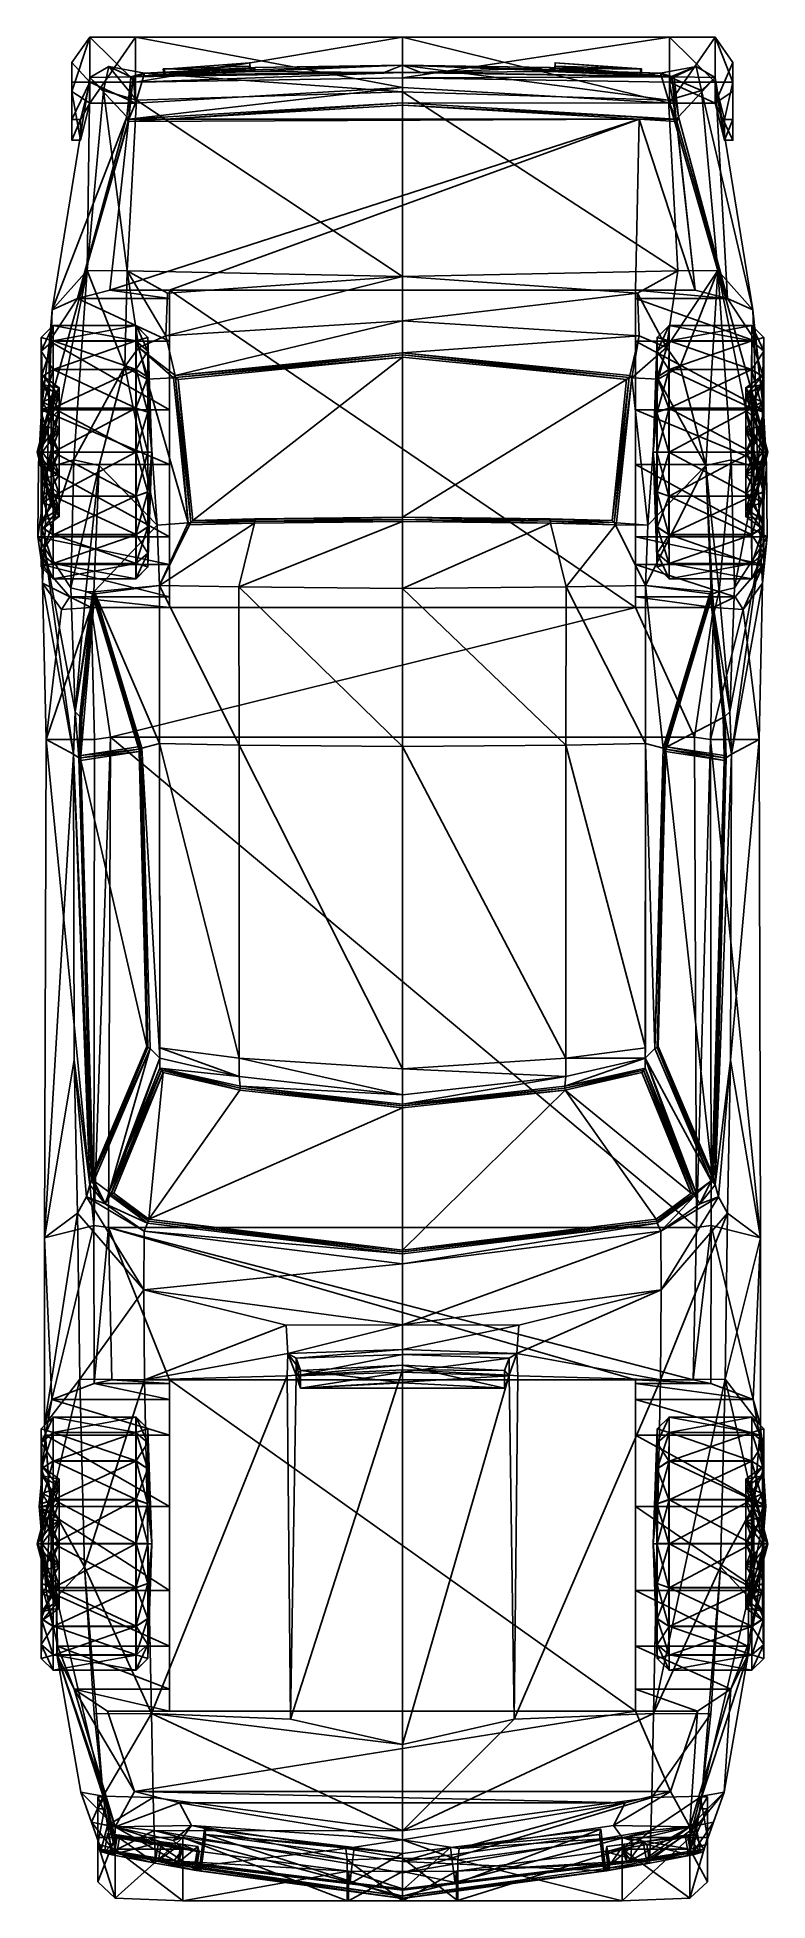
# Model space of a CAD drawing. Header units: metres. Extents: x -3 to 3, y -7.1 to 8.4.
import ezdxf

# ---------------------------------------------------------------- set-up
doc = ezdxf.new("R2010")
doc.units = ezdxf.units.M

msp = doc.modelspace()

# ---------------------------------------------------------------- linework, layer by layer
for points in [[(-2.589, 8.376, -0.095), (-2.736, 8.168, -0.095), (-2.736, 7.927, -0.171)], [(-2.736, 7.927, -0.171), (-2.589, 7.83, -0.171), (-2.589, 8.376, -0.095)], [(-2.589, 8.376, 0.009), (-2.736, 8.168, 0.009), (-2.736, 8.168, -0.095)], [(-2.736, 8.168, -0.095), (-2.589, 8.376, -0.095), (-2.589, 8.376, 0.009)], [(-2.736, 8.168, 0.009), (-2.589, 8.376, 0.009), (-2.589, 8.004, 0.086)], [(-2.21, 8.004, 0.086), (-2.589, 8.004, 0.086), (-2.589, 8.376, 0.009)], [(-2.589, 8.376, 0.009), (-2.21, 8.376, 0.009), (-2.21, 8.004, 0.086)], [(-2.21, 8.376, -0.095), (-2.589, 8.376, -0.095), (-2.589, 7.83, -0.171)], [(-2.589, 7.83, -0.171), (-2.21, 7.83, -0.171), (-2.21, 8.376, -0.095)], [(-2.21, 8.376, 0.009), (-2.589, 8.376, 0.009), (-2.589, 8.376, -0.095)], [(-2.589, 8.376, -0.095), (-2.21, 8.376, -0.095), (-2.21, 8.376, 0.009)], [(2.21, 8.376, 0.009), (0, 8.376, 0.009), (-2.21, 8.376, 0.009)], [(-2.21, 8.376, 0.009), (2.21, 8.376, -0.095), (2.21, 8.376, 0.009)], [(-2.21, 8.004, 0.086), (-2.21, 8.376, 0.009), (0, 8.376, 0.009)], [(0, 8.376, 0.009), (0, 8.04, 0.085), (-2.21, 8.004, 0.086)], [(0, 7.961, -0.171), (0, 8.376, -0.095), (-2.21, 8.376, -0.095)], [(-2.21, 8.376, -0.095), (-2.21, 7.83, -0.171), (0, 7.961, -0.171)], [(0, 8.376, -0.095), (2.21, 8.376, -0.095), (-2.21, 8.376, 0.009)], [(-2.21, 8.376, 0.009), (-2.21, 8.376, -0.095), (0, 8.376, -0.095)], [(2.21, 7.83, -0.171), (2.21, 8.376, -0.095), (0, 8.376, -0.095)], [(0, 8.376, -0.095), (0, 7.961, -0.171), (2.21, 7.83, -0.171)], [(0, 8.04, 0.085), (0, 8.376, 0.009), (2.21, 8.376, 0.009)], [(2.21, 8.376, 0.009), (2.21, 8.004, 0.086), (0, 8.04, 0.085)], [(2.21, 8.376, -0.095), (2.59, 8.376, -0.095), (2.59, 8.376, 0.009)], [(2.59, 8.376, 0.009), (2.21, 8.376, 0.009), (2.21, 8.376, -0.095)], [(2.21, 7.83, -0.171), (2.59, 7.83, -0.171), (2.59, 8.376, -0.095)], [(2.59, 8.376, -0.095), (2.21, 8.376, -0.095), (2.21, 7.83, -0.171)], [(2.21, 8.376, 0.009), (2.59, 8.376, 0.009), (2.59, 8.004, 0.086)], [(2.59, 8.004, 0.086), (2.21, 8.004, 0.086), (2.21, 8.376, 0.009)], [(2.59, 8.376, 0.009), (2.736, 8.168, 0.009), (2.736, 8.004, 0.086)], [(2.736, 8.004, 0.086), (2.59, 8.004, 0.086), (2.59, 8.376, 0.009)], [(2.59, 8.376, -0.095), (2.736, 8.168, -0.095), (2.736, 8.168, 0.009)], [(2.736, 8.168, 0.009), (2.59, 8.376, 0.009), (2.59, 8.376, -0.095)], [(2.736, 8.168, -0.095), (2.59, 8.376, -0.095), (2.59, 7.83, -0.171)], [(-2.589, 8.043, 0.245), (-2.9, 6.118, 0.233), (-2.611, 6.445, 1.182)], [(-2.283, 7.718, -0.477), (-2.9, 6.118, 0.233), (-2.589, 8.043, 0.245)], [(-2.736, 8.168, 0.009), (-2.736, 8.004, 0.086), (-2.736, 7.927, -0.171)], [(-2.736, 7.927, -0.171), (-2.736, 8.168, -0.095), (-2.736, 8.168, 0.009)], [(-2.589, 8.004, 0.086), (-2.736, 8.004, 0.086), (-2.736, 8.168, 0.009)], [(-2.611, 6.445, 1.182), (-2.474, 7.936, 0.901), (-2.589, 8.043, 0.245)], [(-2.474, 7.936, 0.901), (-2.431, 8.133, 0.824), (-2.589, 8.043, 0.245)], [(-2.249, 8.048, 0.242), (-2.589, 8.043, 0.245), (-2.431, 8.133, 0.824)], [(-2.589, 8.043, 0.245), (-2.249, 8.048, 0.242), (-2.283, 7.718, -0.477)], [(-2.431, 8.133, 0.824), (-2.474, 7.936, 0.901), (-2.202, 7.854, 0.908)], [(-2.202, 7.854, 0.908), (-2.136, 8.079, 0.771), (-2.431, 8.133, 0.824)], [(-2.431, 8.133, 0.824), (-2.136, 8.079, 0.771), (-2.249, 8.048, 0.242)], [(-2.265, 7.699, -0.52), (-2.283, 7.718, -0.477), (-2.249, 8.048, 0.242)], [(-2.21, 7.83, -0.171), (-2.265, 7.699, -0.52), (-2.229, 8.048, 0.242)], [(-2.249, 8.048, 0.242), (-2.229, 8.048, 0.242), (-2.265, 7.699, -0.52)], [(-2.249, 8.048, 0.242), (-2.136, 8.079, 0.771), (-2.225, 8.05, 0.262)], [(-2.249, 8.048, 0.242), (-2.225, 8.05, 0.262), (-2.229, 8.048, 0.242)], [(-0.152, 8.084, 0.244), (0, 8.083, 0.223), (-2.229, 8.048, 0.242)], [(-2.229, 8.048, 0.242), (-2.202, 8.051, 0.262), (-0.152, 8.084, 0.244)], [(-2.21, 8.004, 0.086), (-2.229, 8.048, 0.242), (0, 8.083, 0.223)], [(-2.225, 8.05, 0.262), (-2.202, 8.051, 0.262), (-2.229, 8.048, 0.242)], [(-2.229, 8.048, 0.242), (-2.21, 8.004, 0.086), (-2.21, 7.83, -0.171)], [(-2.202, 8.051, 0.262), (-2.225, 8.05, 0.262), (-2.136, 8.079, 0.771)], [(0, 8.083, 0.223), (0, 8.04, 0.085), (-2.21, 8.004, 0.086)], [(-0.152, 8.084, 0.244), (-2.202, 8.051, 0.262), (-2.02, 8.065, 0.398)], [(-2.136, 8.079, 0.771), (-2.202, 7.854, 0.908), (0, 7.923, 0.947)], [(-2.136, 8.079, 0.771), (-2.005, 8.068, 0.615), (-2.202, 8.051, 0.262)], [(-2.202, 8.051, 0.262), (-2.005, 8.068, 0.615), (-2.02, 8.065, 0.398)], [(0, 7.923, 0.947), (0, 8.144, 0.794), (-2.136, 8.079, 0.771)], [(-2.136, 8.079, 0.771), (0, 8.144, 0.794), (-1.221, 8.125, 0.626)], [(-1.221, 8.125, 0.626), (-2.005, 8.068, 0.615), (-2.136, 8.079, 0.771)], [(-2.02, 8.065, 0.398), (-1.999, 8.068, 0.418), (-1.241, 8.094, 0.412)], [(-1.241, 8.094, 0.412), (-1.221, 8.092, 0.392), (-2.02, 8.065, 0.398)], [(-2.02, 8.065, 0.398), (-1.221, 8.092, 0.392), (-0.152, 8.084, 0.244)], [(-1.999, 8.068, 0.418), (-2.02, 8.065, 0.398), (-2.005, 8.068, 0.615)], [(-1.986, 8.068, 0.595), (-2.005, 8.068, 0.615), (-1.221, 8.125, 0.626)], [(-2.005, 8.068, 0.615), (-1.986, 8.068, 0.595), (-1.999, 8.068, 0.418)], [(-1.999, 8.068, 0.418), (-1.977, 8.07, 0.438), (-1.261, 8.095, 0.432)], [(-1.261, 8.095, 0.432), (-1.241, 8.094, 0.412), (-1.999, 8.068, 0.418)], [(-1.977, 8.07, 0.438), (-1.999, 8.068, 0.418), (-1.986, 8.068, 0.595)], [(-1.221, 8.125, 0.626), (-1.241, 8.124, 0.605), (-1.986, 8.068, 0.595)], [(-1.967, 8.068, 0.575), (-1.986, 8.068, 0.595), (-1.241, 8.124, 0.605)], [(-1.986, 8.068, 0.595), (-1.967, 8.068, 0.575), (-1.977, 8.07, 0.438)], [(-1.263, 8.138, 0.429), (-1.98, 8.114, 0.434), (-1.97, 8.111, 0.572)], [(-1.98, 8.114, 0.434), (-1.263, 8.138, 0.429), (-1.261, 8.095, 0.432)], [(-1.97, 8.111, 0.572), (-1.98, 8.114, 0.434), (-1.977, 8.07, 0.438)], [(-1.261, 8.095, 0.432), (-1.977, 8.07, 0.438), (-1.98, 8.114, 0.434)], [(-1.977, 8.07, 0.438), (-1.967, 8.068, 0.575), (-1.97, 8.111, 0.572)], [(-1.97, 8.111, 0.572), (-1.264, 8.165, 0.581), (-1.263, 8.138, 0.429)], [(-1.264, 8.165, 0.581), (-1.97, 8.111, 0.572), (-1.967, 8.068, 0.575)], [(-1.967, 8.068, 0.575), (-1.261, 8.121, 0.585), (-1.264, 8.165, 0.581)], [(-1.241, 8.124, 0.605), (-1.261, 8.121, 0.585), (-1.967, 8.068, 0.575)], [(-1.263, 8.138, 0.429), (-1.264, 8.165, 0.581), (-1.261, 8.121, 0.585)], [(-1.261, 8.121, 0.585), (-1.261, 8.095, 0.432), (-1.263, 8.138, 0.429)], [(-1.261, 8.121, 0.585), (-1.241, 8.124, 0.605), (-1.241, 8.094, 0.412)], [(-1.241, 8.094, 0.412), (-1.261, 8.095, 0.432), (-1.261, 8.121, 0.585)], [(-1.241, 8.124, 0.605), (-1.221, 8.125, 0.626), (-1.221, 8.092, 0.392)], [(-1.221, 8.092, 0.392), (-1.241, 8.094, 0.412), (-1.241, 8.124, 0.605)], [(-0.152, 8.084, 0.244), (-1.221, 8.092, 0.392), (0, 8.144, 0.794)], [(0, 8.144, 0.794), (-1.221, 8.092, 0.392), (-1.221, 8.125, 0.626)], [(0, 8.144, 0.794), (0, 8.085, 0.243), (-0.152, 8.084, 0.244)], [(-0.152, 8.084, 0.244), (0, 8.085, 0.243), (0, 8.083, 0.223)], [(0, 8.144, 0.794), (2.137, 8.079, 0.771), (2.005, 8.068, 0.615)], [(2.005, 8.068, 0.615), (1.222, 8.125, 0.626), (0, 8.144, 0.794)], [(0.152, 8.084, 0.244), (0, 8.085, 0.243), (0, 8.144, 0.794)], [(0, 8.144, 0.794), (1.222, 8.125, 0.626), (0.152, 8.084, 0.244)], [(2.203, 7.854, 0.908), (2.137, 8.079, 0.771), (0, 8.144, 0.794)], [(0, 8.144, 0.794), (0, 7.923, 0.947), (2.203, 7.854, 0.908)], [(0, 8.083, 0.223), (0, 8.04, 0.085), (0, 8.085, 0.243)], [(0, 8.04, 0.085), (0, 8.083, 0.223), (0, 8.085, 0.243)], [(0.152, 8.084, 0.244), (0, 8.083, 0.223), (0, 8.085, 0.243)], [(0, 8.083, 0.223), (0.152, 8.084, 0.244), (2.203, 8.051, 0.262)], [(0, 8.04, 0.085), (0, 8.083, 0.223), (2.229, 8.048, 0.242)], [(2.203, 8.051, 0.262), (2.229, 8.048, 0.242), (0, 8.083, 0.223)], [(2.229, 8.048, 0.242), (2.21, 8.004, 0.086), (0, 8.04, 0.085)], [(0.152, 8.084, 0.244), (1.222, 8.125, 0.626), (1.222, 8.092, 0.392)], [(2.203, 8.051, 0.262), (0.152, 8.084, 0.244), (1.222, 8.092, 0.392)], [(1.242, 8.094, 0.412), (1.222, 8.092, 0.392), (1.222, 8.125, 0.626)], [(1.222, 8.125, 0.626), (1.242, 8.124, 0.605), (1.242, 8.094, 0.412)], [(1.242, 8.124, 0.605), (1.222, 8.125, 0.626), (2.005, 8.068, 0.615)], [(1.222, 8.092, 0.392), (1.242, 8.094, 0.412), (1.999, 8.068, 0.418)], [(1.222, 8.092, 0.392), (2.021, 8.065, 0.398), (2.203, 8.051, 0.262)], [(1.999, 8.068, 0.418), (2.021, 8.065, 0.398), (1.222, 8.092, 0.392)], [(1.262, 8.095, 0.432), (1.242, 8.094, 0.412), (1.242, 8.124, 0.605)], [(1.242, 8.124, 0.605), (1.262, 8.121, 0.585), (1.262, 8.095, 0.432)], [(1.262, 8.121, 0.585), (1.242, 8.124, 0.605), (1.986, 8.068, 0.595)], [(2.005, 8.068, 0.615), (1.986, 8.068, 0.595), (1.242, 8.124, 0.605)], [(1.242, 8.094, 0.412), (1.262, 8.095, 0.432), (1.978, 8.07, 0.438)], [(1.978, 8.07, 0.438), (1.999, 8.068, 0.418), (1.242, 8.094, 0.412)], [(1.264, 8.165, 0.581), (1.264, 8.138, 0.429), (1.262, 8.095, 0.432)], [(1.262, 8.095, 0.432), (1.262, 8.121, 0.585), (1.264, 8.165, 0.581)], [(1.97, 8.111, 0.572), (1.264, 8.165, 0.581), (1.262, 8.121, 0.585)], [(1.978, 8.07, 0.438), (1.262, 8.095, 0.432), (1.264, 8.138, 0.429)], [(1.262, 8.121, 0.585), (1.968, 8.068, 0.575), (1.97, 8.111, 0.572)], [(1.986, 8.068, 0.595), (1.968, 8.068, 0.575), (1.262, 8.121, 0.585)], [(1.264, 8.165, 0.581), (1.97, 8.111, 0.572), (1.98, 8.114, 0.434)], [(1.98, 8.114, 0.434), (1.264, 8.138, 0.429), (1.264, 8.165, 0.581)], [(1.264, 8.138, 0.429), (1.98, 8.114, 0.434), (1.978, 8.07, 0.438)], [(1.98, 8.114, 0.434), (1.97, 8.111, 0.572), (1.968, 8.068, 0.575)], [(1.968, 8.068, 0.575), (1.978, 8.07, 0.438), (1.98, 8.114, 0.434)], [(1.999, 8.068, 0.418), (1.978, 8.07, 0.438), (1.968, 8.068, 0.575)], [(1.968, 8.068, 0.575), (1.986, 8.068, 0.595), (1.999, 8.068, 0.418)], [(1.986, 8.068, 0.595), (2.005, 8.068, 0.615), (2.021, 8.065, 0.398)], [(2.021, 8.065, 0.398), (1.999, 8.068, 0.418), (1.986, 8.068, 0.595)], [(2.137, 8.079, 0.771), (2.021, 8.065, 0.398), (2.005, 8.068, 0.615)], [(2.203, 8.051, 0.262), (2.021, 8.065, 0.398), (2.137, 8.079, 0.771)], [(2.475, 7.936, 0.901), (2.432, 8.133, 0.824), (2.137, 8.079, 0.771)], [(2.432, 8.133, 0.824), (2.226, 8.05, 0.262), (2.137, 8.079, 0.771)], [(2.137, 8.079, 0.771), (2.203, 7.854, 0.908), (2.475, 7.936, 0.901)], [(2.137, 8.079, 0.771), (2.226, 8.05, 0.262), (2.203, 8.051, 0.262)], [(2.226, 8.05, 0.262), (2.229, 8.048, 0.242), (2.203, 8.051, 0.262)], [(2.21, 8.004, 0.086), (2.229, 8.048, 0.242), (2.266, 7.699, -0.52)], [(2.249, 8.048, 0.242), (2.226, 8.05, 0.262), (2.432, 8.133, 0.824)], [(2.249, 8.048, 0.242), (2.229, 8.048, 0.242), (2.226, 8.05, 0.262)], [(2.284, 7.718, -0.477), (2.266, 7.699, -0.52), (2.229, 8.048, 0.242)], [(2.229, 8.048, 0.242), (2.249, 8.048, 0.242), (2.284, 7.718, -0.477)], [(2.432, 8.133, 0.824), (2.59, 8.043, 0.245), (2.249, 8.048, 0.242)], [(2.59, 8.043, 0.245), (2.284, 7.718, -0.477), (2.249, 8.048, 0.242)], [(2.284, 7.718, -0.477), (2.59, 8.043, 0.245), (2.69, 6.213, -0.417)], [(2.475, 7.936, 0.901), (2.59, 8.043, 0.245), (2.432, 8.133, 0.824)], [(2.9, 6.118, 0.233), (2.59, 8.043, 0.245), (2.475, 7.936, 0.901)], [(2.59, 7.83, -0.171), (2.736, 7.927, -0.171), (2.736, 8.168, -0.095)], [(2.69, 6.213, -0.417), (2.59, 8.043, 0.245), (2.9, 6.118, 0.233)], [(2.736, 8.168, -0.095), (2.736, 7.927, -0.171), (2.736, 8.004, 0.086)], [(2.736, 8.004, 0.086), (2.736, 8.168, 0.009), (2.736, 8.168, -0.095)], [(-2.589, 8.004, 0.086), (-2.666, 7.696, 0.086), (-2.736, 7.696, 0.086)], [(-2.736, 7.696, 0.086), (-2.736, 8.004, 0.086), (-2.589, 8.004, 0.086)], [(-2.736, 8.004, 0.086), (-2.736, 7.696, 0.086), (-2.736, 7.523, -0.171)], [(-2.736, 7.523, -0.171), (-2.736, 7.927, -0.171), (-2.736, 8.004, 0.086)], [(-2.736, 7.927, -0.171), (-2.736, 7.523, -0.171), (-2.666, 7.523, -0.171)], [(-2.666, 7.523, -0.171), (-2.589, 7.83, -0.171), (-2.736, 7.927, -0.171)], [(-2.666, 7.696, 0.086), (-2.589, 8.004, 0.086), (-2.589, 7.83, -0.171)], [(-2.474, 7.936, 0.901), (-2.611, 6.445, 1.182), (-2.279, 6.442, 1.198)], [(-2.589, 8.004, 0.086), (-2.589, 7.83, -0.171), (-2.21, 7.83, -0.171)], [(-2.21, 7.83, -0.171), (-2.21, 8.004, 0.086), (-2.589, 8.004, 0.086)], [(-2.279, 6.442, 1.198), (-2.202, 7.854, 0.908), (-2.474, 7.936, 0.901)], [(0, 7.961, -0.171), (0, 7.833, -0.584), (-2.265, 7.699, -0.52)], [(-2.265, 7.699, -0.52), (-2.21, 7.83, -0.171), (0, 7.961, -0.171)], [(0, 6.396, 1.292), (0, 7.923, 0.947), (-2.202, 7.854, 0.908)], [(0, 7.833, -0.584), (0, 7.815, -0.576), (0, 7.961, -0.171)], [(0, 7.833, -0.584), (0, 7.961, -0.171), (2.21, 7.83, -0.171)], [(0, 7.815, -0.576), (0, 7.833, -0.584), (0, 7.961, -0.171)], [(2.279, 6.442, 1.198), (2.203, 7.854, 0.908), (0, 7.923, 0.947)], [(0, 7.923, 0.947), (0, 6.396, 1.292), (2.279, 6.442, 1.198)], [(2.612, 6.445, 1.182), (2.475, 7.936, 0.901), (2.203, 7.854, 0.908)], [(2.59, 7.83, -0.171), (2.59, 8.004, 0.086), (2.21, 8.004, 0.086)], [(2.21, 8.004, 0.086), (2.21, 7.83, -0.171), (2.59, 7.83, -0.171)], [(2.266, 7.699, -0.52), (2.21, 7.83, -0.171), (2.21, 8.004, 0.086)], [(2.475, 7.936, 0.901), (2.612, 6.445, 1.182), (2.9, 6.118, 0.233)], [(2.59, 8.004, 0.086), (2.666, 7.696, 0.086), (2.666, 7.523, -0.171)], [(2.666, 7.523, -0.171), (2.59, 7.83, -0.171), (2.59, 8.004, 0.086)], [(2.666, 7.696, 0.086), (2.59, 8.004, 0.086), (2.736, 8.004, 0.086)], [(2.736, 7.523, -0.171), (2.736, 7.927, -0.171), (2.59, 7.83, -0.171)], [(2.736, 8.004, 0.086), (2.736, 7.696, 0.086), (2.666, 7.696, 0.086)], [(2.736, 7.696, 0.086), (2.736, 8.004, 0.086), (2.736, 7.927, -0.171)], [(2.736, 7.927, -0.171), (2.736, 7.523, -0.171), (2.736, 7.696, 0.086)], [(-2.69, 6.213, -0.417), (-2.9, 6.118, 0.233), (-2.283, 7.718, -0.477)], [(-2.283, 7.718, -0.477), (-2.271, 7.679, -0.518), (-2.69, 6.213, -0.417)], [(-2.589, 7.83, -0.171), (-2.666, 7.523, -0.171), (-2.666, 7.696, 0.086)], [(-2.271, 7.679, -0.518), (-2.283, 7.718, -0.477), (-2.265, 7.699, -0.52)], [(-2.202, 7.854, 0.908), (-2.279, 6.442, 1.198), (0, 6.396, 1.292)], [(-1.96, 7.699, -0.52), (-2.265, 7.699, -0.52), (0, 7.833, -0.584)], [(0, 7.833, -0.584), (0, 7.815, -0.576), (-1.96, 7.699, -0.52)], [(1.96, 7.699, -0.52), (-1.96, 7.699, -0.52), (0, 7.815, -0.576)], [(2.21, 7.83, -0.171), (2.266, 7.699, -0.52), (0, 7.833, -0.584)], [(0, 7.815, -0.576), (0, 7.833, -0.584), (2.266, 7.699, -0.52)], [(2.266, 7.699, -0.52), (1.96, 7.699, -0.52), (0, 7.815, -0.576)], [(2.203, 7.854, 0.908), (2.279, 6.442, 1.198), (2.612, 6.445, 1.182)], [(2.271, 7.679, -0.518), (2.266, 7.699, -0.52), (2.284, 7.718, -0.477)], [(2.69, 6.213, -0.417), (2.271, 7.679, -0.518), (2.284, 7.718, -0.477)], [(2.59, 7.83, -0.171), (2.666, 7.523, -0.171), (2.736, 7.523, -0.171)], [(-2.736, 7.523, -0.171), (-2.736, 7.696, 0.086), (-2.666, 7.696, 0.086)], [(-2.666, 7.696, 0.086), (-2.666, 7.523, -0.171), (-2.736, 7.523, -0.171)], [(-2.267, 7.679, -0.523), (-2.424, 6.281, -0.721), (-2.69, 6.213, -0.417)], [(-2.69, 6.213, -0.417), (-2.271, 7.679, -0.518), (-2.267, 7.679, -0.523)], [(-1.928, 6.281, -0.722), (-2.424, 6.281, -0.721), (1.96, 7.699, -0.52)], [(1.96, 7.699, -0.52), (-2.424, 6.281, -0.721), (-2.267, 7.679, -0.523)], [(-2.267, 7.679, -0.523), (-2.271, 7.679, -0.518), (-2.265, 7.699, -0.52)], [(-1.96, 7.699, -0.52), (-2.267, 7.679, -0.523), (-2.265, 7.699, -0.52)], [(-2.267, 7.679, -0.523), (-1.96, 7.699, -0.52), (1.96, 7.699, -0.52)], [(1.96, 7.699, -0.52), (1.929, 6.281, -0.722), (-1.928, 6.281, -0.722)], [(2.424, 6.281, -0.721), (1.929, 6.281, -0.722), (1.96, 7.699, -0.52)], [(1.96, 7.699, -0.52), (2.268, 7.679, -0.523), (2.424, 6.281, -0.721)], [(1.96, 7.699, -0.52), (2.266, 7.699, -0.52), (2.268, 7.679, -0.523)], [(2.268, 7.679, -0.523), (2.266, 7.699, -0.52), (2.271, 7.679, -0.518)], [(2.424, 6.281, -0.721), (2.268, 7.679, -0.523), (2.271, 7.679, -0.518)], [(2.271, 7.679, -0.518), (2.69, 6.213, -0.417), (2.424, 6.281, -0.721)], [(2.666, 7.523, -0.171), (2.666, 7.696, 0.086), (2.736, 7.696, 0.086)], [(2.736, 7.696, 0.086), (2.736, 7.523, -0.171), (2.666, 7.523, -0.171)], [(-2.611, 6.445, 1.182), (-2.94, 4.809, 0.723), (-2.721, 4.876, 1.293)], [(-2.611, 6.445, 1.182), (-2.927, 5.316, 0.674), (-2.94, 4.809, 0.723)], [(-2.611, 6.445, 1.182), (-2.9, 6.118, 0.233), (-2.927, 5.316, 0.674)], [(-2.298, 5.649, 1.304), (-2.611, 6.445, 1.182), (-2.721, 4.876, 1.293)], [(-2.279, 6.442, 1.198), (-2.611, 6.445, 1.182), (-2.298, 5.649, 1.304)], [(-2.298, 5.649, 1.304), (-2.184, 5.808, 1.328), (-2.279, 6.442, 1.198)], [(-2.279, 6.442, 1.198), (-2.184, 5.808, 1.328), (-1.959, 5.903, 1.327)], [(-1.959, 5.903, 1.327), (-1.944, 6.258, 1.236), (-2.279, 6.442, 1.198)], [(-1.944, 6.258, 1.236), (0, 6.396, 1.292), (-2.279, 6.442, 1.198)], [(-1.959, 5.903, 1.327), (0, 6.029, 1.428), (0, 6.396, 1.292)], [(0, 6.396, 1.292), (-1.944, 6.258, 1.236), (-1.959, 5.903, 1.327)], [(1.945, 6.258, 1.236), (2.279, 6.442, 1.198), (0, 6.396, 1.292)], [(1.945, 6.258, 1.236), (0, 6.396, 1.292), (0, 6.029, 1.428)], [(2.185, 5.808, 1.328), (2.279, 6.442, 1.198), (1.945, 6.258, 1.236)], [(2.185, 5.808, 1.328), (2.298, 5.649, 1.304), (2.612, 6.445, 1.182)], [(2.612, 6.445, 1.182), (2.279, 6.442, 1.198), (2.185, 5.808, 1.328)], [(2.612, 6.445, 1.182), (2.298, 5.649, 1.304), (2.511, 4.83, 1.311)], [(2.511, 4.83, 1.311), (2.721, 4.876, 1.293), (2.612, 6.445, 1.182)], [(2.612, 6.445, 1.182), (2.927, 5.316, 0.674), (2.9, 6.118, 0.233)], [(2.612, 6.445, 1.182), (2.94, 4.809, 0.723), (2.927, 5.316, 0.674)], [(2.612, 6.445, 1.182), (2.721, 4.876, 1.293), (2.94, 4.809, 0.723)], [(-2.922, 5.859, 0.2), (-2.9, 6.118, 0.233), (-2.69, 6.213, -0.417)], [(-1.928, 5.859, 0.199), (-2.922, 5.859, 0.2), (-2.69, 6.213, -0.417)], [(-1.928, 6.213, -0.417), (-2.69, 6.213, -0.417), (-2.424, 6.281, -0.721)], [(-2.69, 6.213, -0.417), (-1.928, 6.213, -0.417), (-1.928, 5.859, 0.199)], [(-2.424, 6.281, -0.721), (-1.928, 6.281, -0.722), (-1.928, 6.213, -0.417)], [(1.929, 3.655, -0.769), (-1.928, 3.655, -0.769), (-1.928, 6.281, -0.722)], [(-1.928, 6.281, -0.722), (1.929, 6.281, -0.722), (1.929, 3.655, -0.769)], [(-1.928, 4.009, 0.183), (-1.928, 6.213, -0.417), (-1.928, 6.281, -0.722)], [(-1.928, 6.281, -0.722), (-1.928, 3.655, -0.769), (-1.928, 4.009, 0.183)], [(-1.928, 5.859, 0.199), (-1.928, 6.213, -0.417), (-1.928, 4.009, 0.183)], [(0, 6.029, 1.428), (1.96, 5.903, 1.327), (1.945, 6.258, 1.236)], [(1.929, 6.281, -0.722), (1.929, 6.213, -0.417), (1.928, 5.859, 0.199)], [(1.928, 5.859, 0.199), (1.928, 5.29, 0.517), (1.929, 6.281, -0.722)], [(1.929, 6.281, -0.722), (1.928, 5.29, 0.517), (1.928, 4.838, 0.546)], [(1.928, 4.838, 0.546), (1.928, 4.238, 0.405), (1.929, 6.281, -0.722)], [(1.929, 6.281, -0.722), (1.928, 4.238, 0.405), (1.928, 4.009, 0.183)], [(1.928, 4.009, 0.183), (1.929, 3.742, -0.426), (1.929, 6.281, -0.722)], [(2.923, 5.859, 0.2), (1.928, 5.859, 0.199), (1.929, 6.213, -0.417)], [(2.69, 6.213, -0.417), (1.929, 6.213, -0.417), (1.929, 6.281, -0.722)], [(1.929, 6.281, -0.722), (2.424, 6.281, -0.721), (2.69, 6.213, -0.417)], [(1.929, 6.281, -0.722), (1.929, 3.742, -0.426), (1.929, 3.655, -0.769)], [(1.929, 6.213, -0.417), (2.69, 6.213, -0.417), (2.923, 5.859, 0.2)], [(1.945, 6.258, 1.236), (1.96, 5.903, 1.327), (2.185, 5.808, 1.328)], [(2.923, 5.859, 0.2), (2.69, 6.213, -0.417), (2.9, 6.118, 0.233)], [(-2.927, 5.316, 0.674), (-2.9, 6.118, 0.233), (-2.922, 5.859, 0.2)], [(0, 6.029, 1.428), (-1.959, 5.903, 1.327), (-1.882, 5.576, 1.496)], [(-1.882, 5.576, 1.496), (0, 5.764, 1.537), (0, 6.029, 1.428)], [(1.96, 5.903, 1.327), (0, 6.029, 1.428), (0, 5.764, 1.537)], [(2.99, 5.29, 0.517), (2.923, 5.859, 0.2), (2.9, 6.118, 0.233)], [(2.9, 6.118, 0.233), (2.927, 5.316, 0.674), (2.99, 5.29, 0.517)], [(-2.991, 5.89, -0.961), (-2.99, 5.89, -0.626), (-2.891, 5.989, -0.609)], [(-2.891, 5.989, -0.609), (-2.892, 5.988, -0.979), (-2.991, 5.89, -0.961)], [(-2.991, 5.776, -1.276), (-2.991, 5.89, -0.961), (-2.892, 5.988, -0.979)], [(-2.892, 5.988, -0.979), (-2.892, 5.862, -1.326), (-2.991, 5.776, -1.276)], [(-2.982, 5.501, -1.117), (-2.982, 5.578, -0.906), (-2.991, 5.89, -0.961)], [(-2.991, 5.89, -0.961), (-2.991, 5.776, -1.276), (-2.982, 5.501, -1.117)], [(-2.99, 5.89, -0.626), (-2.991, 5.89, -0.961), (-2.982, 5.578, -0.906)], [(-2.891, 5.862, -0.262), (-2.891, 5.989, -0.609), (-2.99, 5.89, -0.626)], [(-2.982, 5.578, -0.906), (-2.982, 5.578, -0.681), (-2.99, 5.89, -0.626)], [(-2.99, 5.776, -0.311), (-2.99, 5.89, -0.626), (-2.982, 5.578, -0.681)], [(-2.99, 5.89, -0.626), (-2.99, 5.776, -0.311), (-2.891, 5.862, -0.262)], [(-2.892, 5.988, -0.979), (-2.891, 5.989, -0.609), (-2.206, 5.989, -0.609)], [(-2.206, 5.989, -0.609), (-2.207, 5.988, -0.979), (-2.892, 5.988, -0.979)], [(-2.892, 5.862, -1.326), (-2.892, 5.988, -0.979), (-2.207, 5.988, -0.979)], [(-2.207, 5.988, -0.979), (-2.207, 5.862, -1.326), (-2.892, 5.862, -1.326)], [(-2.891, 5.989, -0.609), (-2.891, 5.862, -0.262), (-2.206, 5.862, -0.262)], [(-2.206, 5.862, -0.262), (-2.206, 5.989, -0.609), (-2.891, 5.989, -0.609)], [(-2.207, 5.988, -0.979), (-2.206, 5.989, -0.609), (-2.107, 5.89, -0.627)], [(-2.207, 5.862, -1.326), (-2.207, 5.988, -0.979), (-2.108, 5.89, -0.962)], [(-2.107, 5.89, -0.627), (-2.108, 5.89, -0.962), (-2.207, 5.988, -0.979)], [(-2.108, 5.89, -0.962), (-2.108, 5.776, -1.276), (-2.207, 5.862, -1.326)], [(-2.206, 5.989, -0.609), (-2.206, 5.862, -0.262), (-2.107, 5.776, -0.312)], [(-2.107, 5.776, -0.312), (-2.107, 5.89, -0.627), (-2.206, 5.989, -0.609)], [(-2.184, 5.808, 1.328), (-1.882, 5.576, 1.496), (-1.959, 5.903, 1.327)], [(-2.108, 5.776, -1.276), (-2.108, 5.89, -0.962), (-2.074, 4.94, -0.794)], [(-2.108, 5.89, -0.962), (-2.107, 5.89, -0.627), (-2.074, 4.94, -0.794)], [(-2.107, 5.89, -0.627), (-2.107, 5.776, -0.312), (-2.074, 4.94, -0.794)], [(0, 5.764, 1.537), (1.882, 5.576, 1.496), (1.96, 5.903, 1.327)], [(1.898, 5.557, 1.501), (1.96, 5.903, 1.327), (1.882, 5.576, 1.496)], [(2.185, 5.808, 1.328), (1.96, 5.903, 1.327), (1.898, 5.557, 1.501)], [(2.108, 5.89, -0.962), (2.108, 5.776, -1.276), (2.075, 4.94, -0.794)], [(2.108, 5.89, -0.627), (2.108, 5.89, -0.962), (2.075, 4.94, -0.794)], [(2.108, 5.776, -0.312), (2.108, 5.89, -0.627), (2.075, 4.94, -0.794)], [(2.108, 5.89, -0.962), (2.108, 5.89, -0.627), (2.207, 5.989, -0.609)], [(2.207, 5.989, -0.609), (2.207, 5.988, -0.979), (2.108, 5.89, -0.962)], [(2.207, 5.862, -0.262), (2.207, 5.989, -0.609), (2.108, 5.89, -0.627)], [(2.108, 5.776, -1.276), (2.108, 5.89, -0.962), (2.207, 5.988, -0.979)], [(2.207, 5.988, -0.979), (2.207, 5.862, -1.326), (2.108, 5.776, -1.276)], [(2.108, 5.89, -0.627), (2.108, 5.776, -0.312), (2.207, 5.862, -0.262)], [(2.207, 5.988, -0.979), (2.207, 5.989, -0.609), (2.892, 5.989, -0.609)], [(2.892, 5.989, -0.609), (2.892, 5.988, -0.979), (2.207, 5.988, -0.979)], [(2.207, 5.989, -0.609), (2.207, 5.862, -0.262), (2.892, 5.862, -0.262)], [(2.892, 5.862, -0.262), (2.892, 5.989, -0.609), (2.207, 5.989, -0.609)], [(2.207, 5.862, -1.326), (2.207, 5.988, -0.979), (2.892, 5.988, -0.979)], [(2.892, 5.988, -0.979), (2.892, 5.862, -1.326), (2.207, 5.862, -1.326)], [(2.892, 5.988, -0.979), (2.892, 5.989, -0.609), (2.991, 5.89, -0.626)], [(2.892, 5.989, -0.609), (2.892, 5.862, -0.262), (2.991, 5.776, -0.311)], [(2.991, 5.776, -0.311), (2.991, 5.89, -0.626), (2.892, 5.989, -0.609)], [(2.892, 5.862, -1.326), (2.892, 5.988, -0.979), (2.991, 5.89, -0.961)], [(2.991, 5.89, -0.626), (2.991, 5.89, -0.961), (2.892, 5.988, -0.979)], [(2.991, 5.89, -0.961), (2.991, 5.776, -1.276), (2.892, 5.862, -1.326)], [(2.991, 5.89, -0.626), (2.991, 5.776, -0.311), (2.982, 5.501, -0.47)], [(2.982, 5.501, -0.47), (2.983, 5.578, -0.681), (2.991, 5.89, -0.626)], [(2.991, 5.776, -1.276), (2.991, 5.89, -0.961), (2.983, 5.578, -0.906)], [(2.991, 5.89, -0.961), (2.991, 5.89, -0.626), (2.983, 5.578, -0.681)], [(2.983, 5.578, -0.681), (2.983, 5.578, -0.906), (2.991, 5.89, -0.961)], [(-2.991, 5.56, -1.533), (-2.991, 5.776, -1.276), (-2.892, 5.862, -1.326)], [(-2.892, 5.862, -1.326), (-2.892, 5.624, -1.609), (-2.991, 5.56, -1.533)], [(-2.982, 5.356, -1.289), (-2.982, 5.501, -1.117), (-2.991, 5.776, -1.276)], [(-2.991, 5.776, -1.276), (-2.991, 5.56, -1.533), (-2.982, 5.356, -1.289)], [(-2.891, 5.625, 0.022), (-2.891, 5.862, -0.262), (-2.99, 5.776, -0.311)], [(-2.982, 5.578, -0.681), (-2.982, 5.501, -0.47), (-2.99, 5.776, -0.311)], [(-2.99, 5.561, -0.055), (-2.99, 5.776, -0.311), (-2.982, 5.501, -0.47)], [(-2.99, 5.776, -0.311), (-2.99, 5.561, -0.055), (-2.891, 5.625, 0.022)], [(-2.922, 5.859, 0.2), (-2.989, 5.29, 0.517), (-2.927, 5.316, 0.674)], [(-1.928, 5.29, 0.517), (-2.989, 5.29, 0.517), (-2.922, 5.859, 0.2)], [(-2.922, 5.859, 0.2), (-1.928, 5.859, 0.199), (-1.928, 5.29, 0.517)], [(-2.892, 5.624, -1.609), (-2.892, 5.862, -1.326), (-2.207, 5.862, -1.326)], [(-2.207, 5.862, -1.326), (-2.207, 5.624, -1.609), (-2.892, 5.624, -1.609)], [(-2.891, 5.862, -0.262), (-2.891, 5.625, 0.022), (-2.206, 5.625, 0.021)], [(-2.206, 5.625, 0.021), (-2.206, 5.862, -0.262), (-2.891, 5.862, -0.262)], [(-2.298, 5.649, 1.304), (-2.117, 5.546, 1.462), (-2.184, 5.808, 1.328)], [(-2.207, 5.624, -1.609), (-2.207, 5.862, -1.326), (-2.108, 5.776, -1.276)], [(-2.108, 5.776, -1.276), (-2.108, 5.56, -1.533), (-2.207, 5.624, -1.609)], [(-2.206, 5.862, -0.262), (-2.206, 5.625, 0.021), (-2.107, 5.561, -0.055)], [(-2.107, 5.561, -0.055), (-2.107, 5.776, -0.312), (-2.206, 5.862, -0.262)], [(-2.184, 5.808, 1.328), (-2.117, 5.546, 1.462), (-1.897, 5.557, 1.501)], [(-1.897, 5.557, 1.501), (-1.882, 5.576, 1.496), (-2.184, 5.808, 1.328)], [(-2.108, 5.56, -1.533), (-2.108, 5.776, -1.276), (-2.074, 4.94, -0.794)], [(-2.107, 5.776, -0.312), (-2.107, 5.561, -0.055), (-2.074, 4.94, -0.794)], [(-1.928, 4.009, 0.183), (-1.928, 5.29, 0.517), (-1.928, 5.859, 0.199)], [(0, 5.746, 1.545), (0, 5.764, 1.537), (-1.882, 5.576, 1.496)], [(-1.882, 5.576, 1.496), (-1.878, 5.558, 1.505), (0, 5.746, 1.545)], [(0, 5.728, 1.554), (0, 5.746, 1.545), (-1.878, 5.558, 1.505)], [(-1.878, 5.558, 1.505), (-1.856, 5.543, 1.515), (0, 5.728, 1.554)], [(-1.856, 5.543, 1.515), (0, 5.728, 1.554), (-1.735, 4.375, 2.087)], [(-1.735, 4.375, 2.087), (0, 5.728, 1.554), (0, 4.401, 2.248)], [(0, 5.732, 1.53), (0, 5.764, 1.537), (0, 5.746, 1.545)], [(0, 5.764, 1.537), (0, 5.746, 1.545), (1.878, 5.558, 1.505)], [(1.878, 5.558, 1.505), (1.882, 5.576, 1.496), (0, 5.764, 1.537)], [(0, 5.732, 1.53), (0, 5.746, 1.545), (0, 5.764, 1.537)], [(0, 5.728, 1.554), (0, 5.732, 1.53), (0, 5.746, 1.545)], [(0, 5.746, 1.545), (0, 5.728, 1.554), (1.856, 5.543, 1.515)], [(1.856, 5.543, 1.515), (1.878, 5.558, 1.505), (0, 5.746, 1.545)], [(0, 5.728, 1.554), (0, 5.746, 1.545), (0, 5.732, 1.53)], [(0, 5.728, 1.554), (1.856, 5.543, 1.515), (0, 4.401, 2.248)], [(1.898, 5.557, 1.501), (2.117, 5.546, 1.462), (2.185, 5.808, 1.328)], [(2.99, 5.29, 0.517), (1.928, 5.29, 0.517), (1.928, 5.859, 0.199)], [(1.928, 5.859, 0.199), (2.923, 5.859, 0.2), (2.99, 5.29, 0.517)], [(2.108, 5.776, -1.276), (2.108, 5.56, -1.533), (2.075, 4.94, -0.794)], [(2.108, 5.561, -0.055), (2.108, 5.776, -0.312), (2.075, 4.94, -0.794)], [(2.108, 5.56, -1.533), (2.108, 5.776, -1.276), (2.207, 5.862, -1.326)], [(2.207, 5.862, -1.326), (2.207, 5.624, -1.609), (2.108, 5.56, -1.533)], [(2.206, 5.625, 0.021), (2.207, 5.862, -0.262), (2.108, 5.776, -0.312)], [(2.108, 5.776, -0.312), (2.108, 5.561, -0.055), (2.206, 5.625, 0.021)], [(2.298, 5.649, 1.304), (2.185, 5.808, 1.328), (2.117, 5.546, 1.462)], [(2.207, 5.862, -0.262), (2.206, 5.625, 0.021), (2.891, 5.625, 0.022)], [(2.207, 5.624, -1.609), (2.207, 5.862, -1.326), (2.892, 5.862, -1.326)], [(2.892, 5.862, -1.326), (2.892, 5.624, -1.609), (2.207, 5.624, -1.609)], [(2.891, 5.625, 0.022), (2.892, 5.862, -0.262), (2.207, 5.862, -0.262)], [(2.892, 5.862, -0.262), (2.891, 5.625, 0.022), (2.99, 5.561, -0.055)], [(2.892, 5.624, -1.609), (2.892, 5.862, -1.326), (2.991, 5.776, -1.276)], [(2.99, 5.561, -0.055), (2.991, 5.776, -0.311), (2.892, 5.862, -0.262)], [(2.991, 5.776, -1.276), (2.991, 5.56, -1.533), (2.892, 5.624, -1.609)], [(2.991, 5.776, -0.311), (2.99, 5.561, -0.055), (2.982, 5.357, -0.298)], [(2.982, 5.357, -0.298), (2.982, 5.501, -0.47), (2.991, 5.776, -0.311)], [(2.991, 5.56, -1.533), (2.991, 5.776, -1.276), (2.983, 5.501, -1.117)], [(2.983, 5.578, -0.906), (2.983, 5.501, -1.117), (2.991, 5.776, -1.276)], [(-2.991, 5.27, -1.7), (-2.991, 5.56, -1.533), (-2.892, 5.624, -1.609)], [(-2.892, 5.624, -1.609), (-2.892, 5.304, -1.794), (-2.991, 5.27, -1.7)], [(-2.983, 5.162, -1.402), (-2.982, 5.356, -1.289), (-2.991, 5.56, -1.533)], [(-2.991, 5.56, -1.533), (-2.991, 5.27, -1.7), (-2.983, 5.162, -1.402)], [(-2.891, 5.305, 0.206), (-2.891, 5.625, 0.022), (-2.99, 5.561, -0.055)], [(-2.982, 5.501, -0.47), (-2.982, 5.357, -0.298), (-2.99, 5.561, -0.055)], [(-2.99, 5.271, 0.113), (-2.99, 5.561, -0.055), (-2.982, 5.357, -0.298)], [(-2.99, 5.561, -0.055), (-2.99, 5.271, 0.113), (-2.891, 5.305, 0.206)], [(-2.842, 5.409, -1.064), (-2.842, 5.474, -0.888), (-2.982, 5.578, -0.906)], [(-2.982, 5.578, -0.906), (-2.982, 5.501, -1.117), (-2.842, 5.409, -1.064)], [(-2.842, 5.474, -0.888), (-2.842, 5.474, -0.7), (-2.982, 5.578, -0.681)], [(-2.982, 5.578, -0.681), (-2.982, 5.578, -0.906), (-2.842, 5.474, -0.888)], [(-2.982, 5.501, -0.47), (-2.982, 5.578, -0.681), (-2.842, 5.474, -0.7)], [(-2.892, 5.304, -1.794), (-2.892, 5.624, -1.609), (-2.207, 5.624, -1.609)], [(-2.207, 5.624, -1.609), (-2.207, 5.304, -1.794), (-2.892, 5.304, -1.794)], [(-2.891, 5.625, 0.022), (-2.891, 5.305, 0.206), (-2.206, 5.305, 0.206)], [(-2.206, 5.305, 0.206), (-2.206, 5.625, 0.021), (-2.891, 5.625, 0.022)], [(-2.721, 4.876, 1.293), (-2.511, 4.83, 1.311), (-2.298, 5.649, 1.304)], [(-2.298, 5.649, 1.304), (-2.511, 4.83, 1.311), (-2.031, 4.335, 2.05)], [(-2.031, 4.335, 2.05), (-2.117, 5.546, 1.462), (-2.298, 5.649, 1.304)], [(-2.207, 5.304, -1.794), (-2.207, 5.624, -1.609), (-2.108, 5.56, -1.533)], [(-2.108, 5.56, -1.533), (-2.108, 5.27, -1.701), (-2.207, 5.304, -1.794)], [(-2.206, 5.625, 0.021), (-2.206, 5.305, 0.206), (-2.107, 5.271, 0.112)], [(-2.107, 5.271, 0.112), (-2.107, 5.561, -0.055), (-2.206, 5.625, 0.021)], [(-1.773, 4.356, 2.092), (-1.897, 5.557, 1.501), (-2.117, 5.546, 1.462)], [(-2.108, 5.27, -1.701), (-2.108, 5.56, -1.533), (-2.074, 4.94, -0.794)], [(-2.107, 5.561, -0.055), (-2.107, 5.271, 0.112), (-2.074, 4.94, -0.794)], [(-1.882, 5.576, 1.496), (-1.897, 5.557, 1.501), (-1.878, 5.558, 1.505)], [(-1.878, 5.558, 1.505), (-1.897, 5.557, 1.501), (-1.773, 4.356, 2.092)], [(-1.856, 5.543, 1.515), (-1.878, 5.558, 1.505), (-1.753, 4.358, 2.095)], [(-1.773, 4.356, 2.092), (-1.753, 4.358, 2.095), (-1.878, 5.558, 1.505)], [(1.878, 5.558, 1.505), (1.856, 5.543, 1.515), (1.735, 4.375, 2.087)], [(1.735, 4.375, 2.087), (1.754, 4.358, 2.095), (1.878, 5.558, 1.505)], [(1.898, 5.557, 1.501), (1.878, 5.558, 1.505), (1.754, 4.358, 2.095)], [(1.754, 4.358, 2.095), (1.773, 4.356, 2.092), (1.898, 5.557, 1.501)], [(1.898, 5.557, 1.501), (1.773, 4.356, 2.092), (2.032, 4.335, 2.05)], [(1.882, 5.576, 1.496), (1.878, 5.558, 1.505), (1.898, 5.557, 1.501)], [(2.032, 4.335, 2.05), (2.117, 5.546, 1.462), (1.898, 5.557, 1.501)], [(2.107, 5.271, 0.112), (2.108, 5.561, -0.055), (2.075, 4.94, -0.794)], [(2.108, 5.56, -1.533), (2.108, 5.27, -1.701), (2.075, 4.94, -0.794)], [(2.108, 5.561, -0.055), (2.107, 5.271, 0.112), (2.206, 5.305, 0.206)], [(2.206, 5.305, 0.206), (2.206, 5.625, 0.021), (2.108, 5.561, -0.055)], [(2.108, 5.27, -1.701), (2.108, 5.56, -1.533), (2.207, 5.624, -1.609)], [(2.207, 5.624, -1.609), (2.208, 5.304, -1.794), (2.108, 5.27, -1.701)], [(2.511, 4.83, 1.311), (2.298, 5.649, 1.304), (2.117, 5.546, 1.462)], [(2.206, 5.625, 0.021), (2.206, 5.305, 0.206), (2.891, 5.305, 0.206)], [(2.891, 5.305, 0.206), (2.891, 5.625, 0.022), (2.206, 5.625, 0.021)], [(2.208, 5.304, -1.794), (2.207, 5.624, -1.609), (2.892, 5.624, -1.609)], [(2.892, 5.624, -1.609), (2.892, 5.304, -1.794), (2.208, 5.304, -1.794)], [(2.983, 5.501, -1.117), (2.983, 5.578, -0.906), (2.842, 5.474, -0.888)], [(2.983, 5.578, -0.906), (2.983, 5.578, -0.681), (2.842, 5.474, -0.7)], [(2.842, 5.474, -0.7), (2.842, 5.474, -0.888), (2.983, 5.578, -0.906)], [(2.983, 5.578, -0.681), (2.982, 5.501, -0.47), (2.842, 5.409, -0.523)], [(2.842, 5.409, -0.523), (2.842, 5.474, -0.7), (2.983, 5.578, -0.681)], [(2.891, 5.625, 0.022), (2.891, 5.305, 0.206), (2.99, 5.271, 0.113)], [(2.99, 5.271, 0.113), (2.99, 5.561, -0.055), (2.891, 5.625, 0.022)], [(2.892, 5.304, -1.794), (2.892, 5.624, -1.609), (2.991, 5.56, -1.533)], [(2.991, 5.56, -1.533), (2.991, 5.27, -1.7), (2.892, 5.304, -1.794)], [(2.99, 5.561, -0.055), (2.99, 5.271, 0.113), (2.982, 5.162, -0.185)], [(2.982, 5.162, -0.185), (2.982, 5.357, -0.298), (2.99, 5.561, -0.055)], [(2.991, 5.27, -1.7), (2.991, 5.56, -1.533), (2.983, 5.356, -1.289)], [(2.983, 5.501, -1.117), (2.983, 5.356, -1.289), (2.991, 5.56, -1.533)], [(-2.842, 5.288, -1.208), (-2.842, 5.409, -1.064), (-2.982, 5.501, -1.117)], [(-2.982, 5.501, -1.117), (-2.982, 5.356, -1.289), (-2.842, 5.288, -1.208)], [(-2.842, 5.474, -0.7), (-2.842, 5.409, -0.523), (-2.982, 5.501, -0.47)], [(-2.982, 5.357, -0.298), (-2.982, 5.501, -0.47), (-2.842, 5.409, -0.523)], [(-2.842, 5.409, -0.523), (-2.842, 5.289, -0.379), (-2.982, 5.357, -0.298)], [(-2.908, 5.376, -0.87), (-2.842, 5.474, -0.888), (-2.842, 5.409, -1.064)], [(-2.908, 5.376, -0.717), (-2.842, 5.474, -0.7), (-2.842, 5.474, -0.888)], [(-2.842, 5.474, -0.888), (-2.908, 5.376, -0.87), (-2.908, 5.376, -0.717)], [(-2.908, 5.323, -0.573), (-2.842, 5.409, -0.523), (-2.842, 5.474, -0.7)], [(-2.842, 5.474, -0.7), (-2.908, 5.376, -0.717), (-2.908, 5.323, -0.573)], [(-2.908, 5.323, -1.014), (-2.842, 5.409, -1.064), (-2.842, 5.288, -1.208)], [(-2.842, 5.409, -1.064), (-2.908, 5.323, -1.014), (-2.908, 5.376, -0.87)], [(-2.908, 5.225, -0.455), (-2.842, 5.289, -0.379), (-2.842, 5.409, -0.523)], [(-2.842, 5.409, -0.523), (-2.908, 5.323, -0.573), (-2.908, 5.225, -0.455)], [(-2.117, 5.546, 1.462), (-2.031, 4.335, 2.05), (-1.773, 4.356, 2.092)], [(-1.753, 4.358, 2.095), (-1.735, 4.375, 2.087), (-1.856, 5.543, 1.515)], [(0, 4.401, 2.248), (1.856, 5.543, 1.515), (1.735, 4.375, 2.087)], [(2.117, 5.546, 1.462), (2.032, 4.335, 2.05), (2.511, 4.83, 1.311)], [(2.842, 5.474, -0.888), (2.843, 5.409, -1.064), (2.983, 5.501, -1.117)], [(2.982, 5.501, -0.47), (2.982, 5.357, -0.298), (2.842, 5.289, -0.379)], [(2.842, 5.289, -0.379), (2.842, 5.409, -0.523), (2.982, 5.501, -0.47)], [(2.842, 5.474, -0.888), (2.908, 5.376, -0.87), (2.909, 5.323, -1.014)], [(2.909, 5.323, -1.014), (2.843, 5.409, -1.064), (2.842, 5.474, -0.888)], [(2.842, 5.474, -0.7), (2.908, 5.376, -0.717), (2.908, 5.376, -0.87)], [(2.908, 5.376, -0.87), (2.842, 5.474, -0.888), (2.842, 5.474, -0.7)], [(2.908, 5.376, -0.717), (2.842, 5.474, -0.7), (2.842, 5.409, -0.523)], [(2.842, 5.409, -0.523), (2.908, 5.323, -0.573), (2.908, 5.376, -0.717)], [(2.908, 5.323, -0.573), (2.842, 5.409, -0.523), (2.842, 5.289, -0.379)], [(2.983, 5.356, -1.289), (2.983, 5.501, -1.117), (2.843, 5.409, -1.064)], [(2.843, 5.409, -1.064), (2.909, 5.323, -1.014), (2.909, 5.224, -1.132)], [(2.909, 5.224, -1.132), (2.843, 5.288, -1.208), (2.843, 5.409, -1.064)], [(2.843, 5.409, -1.064), (2.843, 5.288, -1.208), (2.983, 5.356, -1.289)], [(-2.908, 5.376, -0.87), (-2.908, 5.323, -1.014), (-3.023, 4.94, -0.793)], [(-2.908, 5.376, -0.717), (-2.908, 5.376, -0.87), (-3.023, 4.94, -0.793)], [(-2.908, 5.323, -0.573), (-2.908, 5.376, -0.717), (-3.023, 4.94, -0.793)], [(-2.908, 5.323, -1.014), (-2.908, 5.224, -1.132), (-3.023, 4.94, -0.793)], [(-2.908, 5.225, -0.455), (-2.908, 5.323, -0.573), (-3.023, 4.94, -0.793)], [(-3.012, 4.838, 0.547), (-2.94, 4.809, 0.723), (-2.927, 5.316, 0.674)], [(-2.927, 5.316, 0.674), (-2.989, 5.29, 0.517), (-3.012, 4.838, 0.547)], [(-1.928, 4.838, 0.546), (-3.012, 4.838, 0.547), (-2.989, 5.29, 0.517)], [(-2.991, 4.94, -1.758), (-2.991, 5.27, -1.7), (-2.892, 5.304, -1.794)], [(-2.892, 5.304, -1.794), (-2.892, 4.94, -1.858), (-2.991, 4.94, -1.758)], [(-2.983, 4.94, -1.441), (-2.983, 5.162, -1.402), (-2.991, 5.27, -1.7)], [(-2.991, 5.27, -1.7), (-2.991, 4.94, -1.758), (-2.983, 4.94, -1.441)], [(-2.982, 5.357, -0.298), (-2.982, 5.162, -0.185), (-2.99, 5.271, 0.113)], [(-2.891, 4.941, 0.271), (-2.891, 5.305, 0.206), (-2.99, 5.271, 0.113)], [(-2.99, 4.941, 0.171), (-2.99, 5.271, 0.113), (-2.982, 5.162, -0.185)], [(-2.99, 5.271, 0.113), (-2.99, 4.941, 0.171), (-2.891, 4.941, 0.271)], [(-2.989, 5.29, 0.517), (-1.928, 5.29, 0.517), (-1.928, 4.838, 0.546)], [(-2.982, 5.356, -1.289), (-2.983, 5.162, -1.402), (-2.842, 5.125, -1.302)], [(-2.982, 5.162, -0.185), (-2.982, 5.357, -0.298), (-2.842, 5.289, -0.379)], [(-2.842, 5.125, -1.302), (-2.842, 5.288, -1.208), (-2.982, 5.356, -1.289)], [(-2.842, 5.289, -0.379), (-2.842, 5.126, -0.285), (-2.982, 5.162, -0.185)], [(-2.842, 5.288, -1.208), (-2.908, 5.224, -1.132), (-2.908, 5.323, -1.014)], [(-2.908, 5.092, -0.378), (-2.842, 5.126, -0.285), (-2.842, 5.289, -0.379)], [(-2.842, 5.289, -0.379), (-2.908, 5.225, -0.455), (-2.908, 5.092, -0.378)], [(-2.908, 5.224, -1.132), (-2.842, 5.288, -1.208), (-2.842, 5.125, -1.302)], [(-2.892, 4.94, -1.858), (-2.892, 5.304, -1.794), (-2.207, 5.304, -1.794)], [(-2.207, 5.304, -1.794), (-2.207, 4.94, -1.858), (-2.892, 4.94, -1.858)], [(-2.891, 5.305, 0.206), (-2.891, 4.941, 0.271), (-2.206, 4.941, 0.27)], [(-2.206, 4.941, 0.27), (-2.206, 5.305, 0.206), (-2.891, 5.305, 0.206)], [(-2.207, 4.94, -1.858), (-2.207, 5.304, -1.794), (-2.108, 5.27, -1.701)], [(-2.108, 5.27, -1.701), (-2.108, 4.94, -1.759), (-2.207, 4.94, -1.858)], [(-2.206, 5.305, 0.206), (-2.206, 4.941, 0.27), (-2.107, 4.941, 0.171)], [(-2.107, 4.941, 0.171), (-2.107, 5.271, 0.112), (-2.206, 5.305, 0.206)], [(-2.108, 4.94, -1.759), (-2.108, 5.27, -1.701), (-2.074, 4.94, -0.794)], [(-2.107, 5.271, 0.112), (-2.107, 4.941, 0.171), (-2.074, 4.94, -0.794)], [(-1.928, 4.838, 0.546), (-1.928, 5.29, 0.517), (-1.928, 4.009, 0.183)], [(3.013, 4.838, 0.547), (1.928, 4.838, 0.546), (1.928, 5.29, 0.517)], [(1.928, 5.29, 0.517), (2.99, 5.29, 0.517), (3.013, 4.838, 0.547)], [(2.107, 4.941, 0.171), (2.107, 5.271, 0.112), (2.075, 4.94, -0.794)], [(2.108, 5.27, -1.701), (2.109, 4.94, -1.759), (2.075, 4.94, -0.794)], [(2.206, 4.941, 0.27), (2.206, 5.305, 0.206), (2.107, 5.271, 0.112)], [(2.107, 5.271, 0.112), (2.107, 4.941, 0.171), (2.206, 4.941, 0.27)], [(2.109, 4.94, -1.759), (2.108, 5.27, -1.701), (2.208, 5.304, -1.794)], [(2.208, 5.304, -1.794), (2.208, 4.94, -1.858), (2.109, 4.94, -1.759)], [(2.206, 5.305, 0.206), (2.206, 4.941, 0.27), (2.891, 4.941, 0.271)], [(2.891, 4.941, 0.271), (2.891, 5.305, 0.206), (2.206, 5.305, 0.206)], [(2.208, 4.94, -1.858), (2.208, 5.304, -1.794), (2.892, 5.304, -1.794)], [(2.892, 5.304, -1.794), (2.893, 4.94, -1.858), (2.208, 4.94, -1.858)], [(2.982, 5.357, -0.298), (2.982, 5.162, -0.185), (2.842, 5.126, -0.285)], [(2.842, 5.126, -0.285), (2.842, 5.289, -0.379), (2.982, 5.357, -0.298)], [(2.842, 5.289, -0.379), (2.908, 5.225, -0.455), (2.908, 5.323, -0.573)], [(2.908, 5.225, -0.455), (2.842, 5.289, -0.379), (2.842, 5.126, -0.285)], [(2.983, 5.162, -1.402), (2.983, 5.356, -1.289), (2.843, 5.288, -1.208)], [(2.843, 5.288, -1.208), (2.909, 5.224, -1.132), (2.909, 5.091, -1.209)], [(2.909, 5.091, -1.209), (2.843, 5.125, -1.302), (2.843, 5.288, -1.208)], [(2.843, 5.288, -1.208), (2.843, 5.125, -1.302), (2.983, 5.162, -1.402)], [(2.891, 5.305, 0.206), (2.891, 4.941, 0.271), (2.99, 4.941, 0.171)], [(2.99, 4.941, 0.171), (2.99, 5.271, 0.113), (2.891, 5.305, 0.206)], [(2.893, 4.94, -1.858), (2.892, 5.304, -1.794), (2.991, 5.27, -1.7)], [(2.991, 5.27, -1.7), (2.991, 4.94, -1.758), (2.893, 4.94, -1.858)], [(2.909, 5.323, -1.014), (2.908, 5.376, -0.87), (3.024, 4.94, -0.793)], [(2.908, 5.376, -0.87), (2.908, 5.376, -0.717), (3.024, 4.94, -0.793)], [(2.908, 5.376, -0.717), (2.908, 5.323, -0.573), (3.024, 4.94, -0.793)], [(2.908, 5.323, -0.573), (2.908, 5.225, -0.455), (3.024, 4.94, -0.793)], [(2.909, 5.224, -1.132), (2.909, 5.323, -1.014), (3.024, 4.94, -0.793)], [(2.99, 5.29, 0.517), (2.927, 5.316, 0.674), (2.94, 4.809, 0.723)], [(2.94, 4.809, 0.723), (3.013, 4.838, 0.547), (2.99, 5.29, 0.517)], [(2.99, 5.271, 0.113), (2.99, 4.941, 0.171), (2.982, 4.941, -0.146)], [(2.982, 4.941, -0.146), (2.982, 5.162, -0.185), (2.99, 5.271, 0.113)], [(2.983, 5.356, -1.289), (2.983, 5.162, -1.402), (2.991, 5.27, -1.7)], [(2.991, 4.94, -1.758), (2.991, 5.27, -1.7), (2.983, 5.162, -1.402)], [(-2.908, 5.092, -0.378), (-2.908, 5.225, -0.455), (-3.023, 4.94, -0.793)], [(-2.908, 5.224, -1.132), (-2.908, 5.091, -1.209), (-3.023, 4.94, -0.793)], [(-2.982, 5.162, -0.185), (-2.982, 4.941, -0.146), (-2.99, 4.941, 0.171)], [(-2.842, 4.94, -1.335), (-2.842, 5.125, -1.302), (-2.983, 5.162, -1.402)], [(-2.983, 5.162, -1.402), (-2.983, 4.94, -1.441), (-2.842, 4.94, -1.335)], [(-2.982, 4.941, -0.146), (-2.982, 5.162, -0.185), (-2.842, 5.126, -0.285)], [(-2.842, 5.126, -0.285), (-2.842, 4.941, -0.252), (-2.982, 4.941, -0.146)], [(-2.842, 5.125, -1.302), (-2.908, 5.091, -1.209), (-2.908, 5.224, -1.132)], [(-2.908, 4.941, -0.352), (-2.842, 4.941, -0.252), (-2.842, 5.126, -0.285)], [(-2.842, 5.126, -0.285), (-2.908, 5.092, -0.378), (-2.908, 4.941, -0.352)], [(-2.908, 5.091, -1.209), (-2.842, 5.125, -1.302), (-2.842, 4.94, -1.335)], [(2.842, 5.126, -0.285), (2.908, 5.092, -0.378), (2.908, 5.225, -0.455)], [(2.982, 5.162, -0.185), (2.982, 4.941, -0.146), (2.842, 4.941, -0.252)], [(2.842, 4.941, -0.252), (2.842, 5.126, -0.285), (2.982, 5.162, -0.185)], [(2.908, 5.092, -0.378), (2.842, 5.126, -0.285), (2.842, 4.941, -0.252)], [(2.983, 4.94, -1.441), (2.983, 5.162, -1.402), (2.843, 5.125, -1.302)], [(2.843, 5.125, -1.302), (2.909, 5.091, -1.209), (2.909, 4.94, -1.235)], [(2.909, 4.94, -1.235), (2.843, 4.94, -1.335), (2.843, 5.125, -1.302)], [(2.843, 5.125, -1.302), (2.843, 4.94, -1.335), (2.983, 4.94, -1.441)], [(2.908, 5.225, -0.455), (2.908, 5.092, -0.378), (3.024, 4.94, -0.793)], [(2.909, 5.091, -1.209), (2.909, 5.224, -1.132), (3.024, 4.94, -0.793)], [(2.983, 5.162, -1.402), (2.983, 4.94, -1.441), (2.991, 4.94, -1.758)], [(-2.908, 4.941, -0.352), (-2.908, 5.092, -0.378), (-3.023, 4.94, -0.793)], [(-2.908, 5.091, -1.209), (-2.908, 4.94, -1.235), (-3.023, 4.94, -0.793)], [(-2.908, 4.789, -0.378), (-2.908, 4.941, -0.352), (-3.023, 4.94, -0.793)], [(-2.908, 4.657, -0.455), (-2.908, 4.789, -0.378), (-3.023, 4.94, -0.793)], [(-2.908, 4.558, -0.572), (-2.908, 4.657, -0.455), (-3.023, 4.94, -0.793)], [(-2.908, 4.505, -0.716), (-2.908, 4.558, -0.572), (-3.023, 4.94, -0.793)], [(-2.908, 4.505, -0.87), (-2.908, 4.505, -0.716), (-3.023, 4.94, -0.793)], [(-2.908, 4.557, -1.014), (-2.908, 4.505, -0.87), (-3.023, 4.94, -0.793)], [(-2.908, 4.656, -1.132), (-2.908, 4.557, -1.014), (-3.023, 4.94, -0.793)], [(-2.908, 4.789, -1.209), (-2.908, 4.656, -1.132), (-3.023, 4.94, -0.793)], [(-2.908, 4.94, -1.235), (-2.908, 4.789, -1.209), (-3.023, 4.94, -0.793)], [(-2.983, 4.718, -1.401), (-2.983, 4.94, -1.441), (-2.991, 4.94, -1.758)], [(-2.991, 4.94, -1.758), (-2.991, 4.609, -1.7), (-2.983, 4.718, -1.401)], [(-2.991, 4.609, -1.7), (-2.991, 4.94, -1.758), (-2.892, 4.94, -1.858)], [(-2.892, 4.94, -1.858), (-2.892, 4.575, -1.793), (-2.991, 4.609, -1.7)], [(-2.982, 4.941, -0.146), (-2.982, 4.719, -0.185), (-2.99, 4.611, 0.113)], [(-2.99, 4.611, 0.113), (-2.99, 4.941, 0.171), (-2.982, 4.941, -0.146)], [(-2.99, 4.941, 0.171), (-2.99, 4.611, 0.113), (-2.891, 4.577, 0.207)], [(-2.891, 4.577, 0.207), (-2.891, 4.941, 0.271), (-2.99, 4.941, 0.171)], [(-2.842, 4.755, -1.302), (-2.842, 4.94, -1.335), (-2.983, 4.94, -1.441)], [(-2.983, 4.94, -1.441), (-2.983, 4.718, -1.401), (-2.842, 4.755, -1.302)], [(-2.842, 4.941, -0.252), (-2.842, 4.755, -0.285), (-2.982, 4.719, -0.185)], [(-2.982, 4.719, -0.185), (-2.982, 4.941, -0.146), (-2.842, 4.941, -0.252)], [(-2.842, 4.94, -1.335), (-2.908, 4.94, -1.235), (-2.908, 5.091, -1.209)], [(-2.908, 4.789, -0.378), (-2.842, 4.755, -0.285), (-2.842, 4.941, -0.252)], [(-2.842, 4.941, -0.252), (-2.908, 4.941, -0.352), (-2.908, 4.789, -0.378)], [(-2.908, 4.94, -1.235), (-2.842, 4.94, -1.335), (-2.842, 4.755, -1.302)], [(-2.842, 4.755, -1.302), (-2.908, 4.789, -1.209), (-2.908, 4.94, -1.235)], [(-2.892, 4.575, -1.793), (-2.892, 4.94, -1.858), (-2.207, 4.94, -1.858)], [(-2.207, 4.94, -1.858), (-2.207, 4.575, -1.794), (-2.892, 4.575, -1.793)], [(-2.891, 4.941, 0.271), (-2.891, 4.577, 0.207), (-2.206, 4.577, 0.207)], [(-2.206, 4.577, 0.207), (-2.206, 4.941, 0.27), (-2.891, 4.941, 0.271)], [(-2.207, 4.575, -1.794), (-2.207, 4.94, -1.858), (-2.108, 4.94, -1.759)], [(-2.108, 4.94, -1.759), (-2.108, 4.609, -1.7), (-2.207, 4.575, -1.794)], [(-2.206, 4.941, 0.27), (-2.206, 4.577, 0.207), (-2.107, 4.611, 0.113)], [(-2.107, 4.611, 0.113), (-2.107, 4.941, 0.171), (-2.206, 4.941, 0.27)], [(-2.107, 3.99, -0.626), (-2.108, 3.99, -0.961), (-2.074, 4.94, -0.794)], [(-2.108, 3.99, -0.961), (-2.108, 4.104, -1.276), (-2.074, 4.94, -0.794)], [(-2.108, 4.104, -1.276), (-2.108, 4.319, -1.532), (-2.074, 4.94, -0.794)], [(-2.108, 4.319, -1.532), (-2.108, 4.609, -1.7), (-2.074, 4.94, -0.794)], [(-2.108, 4.609, -1.7), (-2.108, 4.94, -1.759), (-2.074, 4.94, -0.794)], [(-2.107, 4.941, 0.171), (-2.107, 4.611, 0.113), (-2.074, 4.94, -0.794)], [(-2.107, 4.611, 0.113), (-2.107, 4.321, -0.054), (-2.074, 4.94, -0.794)], [(-2.107, 4.321, -0.054), (-2.107, 4.105, -0.311), (-2.074, 4.94, -0.794)], [(-2.107, 4.105, -0.311), (-2.107, 3.99, -0.626), (-2.074, 4.94, -0.794)], [(2.107, 4.611, 0.113), (2.107, 4.941, 0.171), (2.075, 4.94, -0.794)], [(2.108, 4.321, -0.054), (2.107, 4.611, 0.113), (2.075, 4.94, -0.794)], [(2.108, 4.105, -0.311), (2.108, 4.321, -0.054), (2.075, 4.94, -0.794)], [(2.108, 3.99, -0.626), (2.108, 4.105, -0.311), (2.075, 4.94, -0.794)], [(2.108, 3.99, -0.961), (2.108, 3.99, -0.626), (2.075, 4.94, -0.794)], [(2.108, 4.104, -1.276), (2.108, 3.99, -0.961), (2.075, 4.94, -0.794)], [(2.108, 4.319, -1.532), (2.108, 4.104, -1.276), (2.075, 4.94, -0.794)], [(2.108, 4.609, -1.7), (2.108, 4.319, -1.532), (2.075, 4.94, -0.794)], [(2.109, 4.94, -1.759), (2.108, 4.609, -1.7), (2.075, 4.94, -0.794)], [(2.107, 4.941, 0.171), (2.107, 4.611, 0.113), (2.206, 4.577, 0.207)], [(2.206, 4.577, 0.207), (2.206, 4.941, 0.27), (2.107, 4.941, 0.171)], [(2.108, 4.609, -1.7), (2.109, 4.94, -1.759), (2.208, 4.94, -1.858)], [(2.208, 4.94, -1.858), (2.208, 4.575, -1.794), (2.108, 4.609, -1.7)], [(2.206, 4.941, 0.27), (2.206, 4.577, 0.207), (2.891, 4.577, 0.207)], [(2.891, 4.577, 0.207), (2.891, 4.941, 0.271), (2.206, 4.941, 0.27)], [(2.208, 4.575, -1.794), (2.208, 4.94, -1.858), (2.893, 4.94, -1.858)], [(2.893, 4.94, -1.858), (2.892, 4.575, -1.793), (2.208, 4.575, -1.794)], [(2.842, 4.941, -0.252), (2.908, 4.941, -0.352), (2.908, 5.092, -0.378)], [(2.842, 4.755, -0.285), (2.908, 4.789, -0.378), (2.908, 4.941, -0.352)], [(2.908, 4.941, -0.352), (2.842, 4.941, -0.252), (2.842, 4.755, -0.285)], [(2.982, 4.941, -0.146), (2.982, 4.719, -0.185), (2.842, 4.755, -0.285)], [(2.842, 4.755, -0.285), (2.842, 4.941, -0.252), (2.982, 4.941, -0.146)], [(2.843, 4.94, -1.335), (2.909, 4.94, -1.235), (2.909, 4.789, -1.209)], [(2.909, 4.789, -1.209), (2.843, 4.755, -1.302), (2.843, 4.94, -1.335)], [(2.983, 4.718, -1.401), (2.983, 4.94, -1.441), (2.843, 4.94, -1.335)], [(2.843, 4.94, -1.335), (2.843, 4.755, -1.302), (2.983, 4.718, -1.401)], [(2.891, 4.941, 0.271), (2.891, 4.577, 0.207), (2.99, 4.611, 0.113)], [(2.99, 4.611, 0.113), (2.99, 4.941, 0.171), (2.891, 4.941, 0.271)], [(2.892, 4.575, -1.793), (2.893, 4.94, -1.858), (2.991, 4.94, -1.758)], [(2.991, 4.94, -1.758), (2.991, 4.609, -1.7), (2.892, 4.575, -1.793)], [(2.908, 5.092, -0.378), (2.908, 4.941, -0.352), (3.024, 4.94, -0.793)], [(2.908, 4.941, -0.352), (2.908, 4.789, -0.378), (3.024, 4.94, -0.793)], [(2.908, 4.789, -0.378), (2.908, 4.657, -0.455), (3.024, 4.94, -0.793)], [(2.908, 4.657, -0.455), (2.908, 4.558, -0.572), (3.024, 4.94, -0.793)], [(2.908, 4.558, -0.572), (2.908, 4.505, -0.716), (3.024, 4.94, -0.793)], [(2.908, 4.505, -0.716), (2.908, 4.505, -0.87), (3.024, 4.94, -0.793)], [(2.908, 4.505, -0.87), (2.909, 4.557, -1.014), (3.024, 4.94, -0.793)], [(2.909, 4.94, -1.235), (2.909, 5.091, -1.209), (3.024, 4.94, -0.793)], [(2.909, 4.557, -1.014), (2.909, 4.656, -1.132), (3.024, 4.94, -0.793)], [(2.909, 4.656, -1.132), (2.909, 4.789, -1.209), (3.024, 4.94, -0.793)], [(2.909, 4.789, -1.209), (2.909, 4.94, -1.235), (3.024, 4.94, -0.793)], [(2.99, 4.941, 0.171), (2.99, 4.611, 0.113), (2.982, 4.719, -0.185)], [(2.982, 4.719, -0.185), (2.982, 4.941, -0.146), (2.99, 4.941, 0.171)], [(2.991, 4.609, -1.7), (2.991, 4.94, -1.758), (2.983, 4.94, -1.441)], [(2.983, 4.94, -1.441), (2.983, 4.718, -1.401), (2.991, 4.609, -1.7)], [(-2.94, 4.809, 0.723), (-3.012, 4.838, 0.547), (-3.018, 4.238, 0.405)], [(-1.928, 4.238, 0.405), (-3.018, 4.238, 0.405), (-3.012, 4.838, 0.547)], [(-3.018, 4.238, 0.405), (-2.963, 4.147, 0.52), (-2.94, 4.809, 0.723)], [(-3.012, 4.838, 0.547), (-1.928, 4.838, 0.546), (-1.928, 4.238, 0.405)], [(-2.963, 4.147, 0.52), (-2.747, 3.817, 1.231), (-2.721, 4.876, 1.293)], [(-2.721, 4.876, 1.293), (-2.94, 4.809, 0.723), (-2.963, 4.147, 0.52)], [(-2.842, 4.755, -0.285), (-2.908, 4.789, -0.378), (-2.908, 4.657, -0.455)], [(-2.908, 4.789, -1.209), (-2.842, 4.755, -1.302), (-2.842, 4.592, -1.208)], [(-2.842, 4.592, -1.208), (-2.908, 4.656, -1.132), (-2.908, 4.789, -1.209)], [(-2.511, 4.83, 1.311), (-2.721, 4.876, 1.293), (-2.747, 3.817, 1.231)], [(-2.747, 3.817, 1.231), (-2.622, 3.785, 1.253), (-2.511, 4.83, 1.311)], [(-2.556, 3.784, 1.382), (-2.511, 4.83, 1.311), (-2.622, 3.785, 1.253)], [(-2.556, 3.784, 1.382), (-2.031, 4.335, 2.05), (-2.511, 4.83, 1.311)], [(-1.928, 4.009, 0.183), (-1.928, 4.238, 0.405), (-1.928, 4.838, 0.546)], [(3.018, 4.238, 0.405), (1.928, 4.238, 0.405), (1.928, 4.838, 0.546)], [(1.928, 4.838, 0.546), (3.013, 4.838, 0.547), (3.018, 4.238, 0.405)], [(2.556, 3.784, 1.382), (2.511, 4.83, 1.311), (2.013, 3.837, 2.21)], [(2.013, 3.837, 2.21), (2.511, 4.83, 1.311), (2.032, 4.335, 2.05)], [(2.721, 4.876, 1.293), (2.511, 4.83, 1.311), (2.622, 3.785, 1.253)], [(2.566, 3.767, 1.366), (2.622, 3.785, 1.253), (2.511, 4.83, 1.311)], [(2.511, 4.83, 1.311), (2.556, 3.784, 1.382), (2.566, 3.767, 1.366)], [(2.622, 3.785, 1.253), (2.748, 3.817, 1.231), (2.721, 4.876, 1.293)], [(2.94, 4.809, 0.723), (2.721, 4.876, 1.293), (2.748, 3.817, 1.231)], [(2.748, 3.817, 1.231), (2.964, 4.147, 0.52), (2.94, 4.809, 0.723)], [(2.842, 4.593, -0.378), (2.908, 4.657, -0.455), (2.908, 4.789, -0.378)], [(2.908, 4.789, -0.378), (2.842, 4.755, -0.285), (2.842, 4.593, -0.378)], [(2.843, 4.755, -1.302), (2.909, 4.789, -1.209), (2.909, 4.656, -1.132)], [(3.013, 4.838, 0.547), (2.94, 4.809, 0.723), (2.964, 4.147, 0.52)], [(2.964, 4.147, 0.52), (3.018, 4.238, 0.405), (3.013, 4.838, 0.547)], [(-2.982, 4.524, -1.289), (-2.983, 4.718, -1.401), (-2.991, 4.609, -1.7)], [(-2.982, 4.719, -0.185), (-2.982, 4.525, -0.297), (-2.99, 4.321, -0.054)], [(-2.99, 4.321, -0.054), (-2.99, 4.611, 0.113), (-2.982, 4.719, -0.185)], [(-2.842, 4.592, -1.208), (-2.842, 4.755, -1.302), (-2.983, 4.718, -1.401)], [(-2.983, 4.718, -1.401), (-2.982, 4.524, -1.289), (-2.842, 4.592, -1.208)], [(-2.842, 4.755, -0.285), (-2.842, 4.593, -0.378), (-2.982, 4.525, -0.297)], [(-2.982, 4.525, -0.297), (-2.982, 4.719, -0.185), (-2.842, 4.755, -0.285)], [(-2.908, 4.657, -0.455), (-2.842, 4.593, -0.378), (-2.842, 4.755, -0.285)], [(-2.842, 4.593, -0.378), (-2.908, 4.657, -0.455), (-2.908, 4.558, -0.572)], [(-2.908, 4.656, -1.132), (-2.842, 4.592, -1.208), (-2.842, 4.471, -1.064)], [(-2.842, 4.471, -1.064), (-2.908, 4.557, -1.014), (-2.908, 4.656, -1.132)], [(2.842, 4.593, -0.378), (2.842, 4.755, -0.285), (2.982, 4.719, -0.185)], [(2.982, 4.719, -0.185), (2.982, 4.525, -0.297), (2.842, 4.593, -0.378)], [(2.842, 4.472, -0.522), (2.908, 4.558, -0.572), (2.908, 4.657, -0.455)], [(2.908, 4.657, -0.455), (2.842, 4.593, -0.378), (2.842, 4.472, -0.522)], [(2.909, 4.656, -1.132), (2.843, 4.592, -1.208), (2.843, 4.755, -1.302)], [(2.983, 4.524, -1.289), (2.983, 4.718, -1.401), (2.843, 4.755, -1.302)], [(2.843, 4.755, -1.302), (2.843, 4.592, -1.208), (2.983, 4.524, -1.289)], [(2.843, 4.592, -1.208), (2.909, 4.656, -1.132), (2.909, 4.557, -1.014)], [(2.982, 4.525, -0.297), (2.982, 4.719, -0.185), (2.99, 4.611, 0.113)], [(2.991, 4.319, -1.532), (2.991, 4.609, -1.7), (2.983, 4.718, -1.401)], [(2.983, 4.718, -1.401), (2.983, 4.524, -1.289), (2.991, 4.319, -1.532)], [(-2.991, 4.609, -1.7), (-2.991, 4.319, -1.532), (-2.982, 4.524, -1.289)], [(-2.991, 4.319, -1.532), (-2.991, 4.609, -1.7), (-2.892, 4.575, -1.793)], [(-2.892, 4.575, -1.793), (-2.892, 4.255, -1.608), (-2.991, 4.319, -1.532)], [(-2.982, 4.379, -1.117), (-2.982, 4.524, -1.289), (-2.991, 4.319, -1.532)], [(-2.99, 4.611, 0.113), (-2.99, 4.321, -0.054), (-2.891, 4.257, 0.022)], [(-2.891, 4.257, 0.022), (-2.891, 4.577, 0.207), (-2.99, 4.611, 0.113)], [(-2.982, 4.525, -0.297), (-2.982, 4.38, -0.469), (-2.99, 4.105, -0.31)], [(-2.99, 4.105, -0.31), (-2.99, 4.321, -0.054), (-2.982, 4.525, -0.297)], [(-2.842, 4.593, -0.378), (-2.842, 4.472, -0.522), (-2.982, 4.38, -0.469)], [(-2.982, 4.38, -0.469), (-2.982, 4.525, -0.297), (-2.842, 4.593, -0.378)], [(-2.842, 4.471, -1.064), (-2.842, 4.592, -1.208), (-2.982, 4.524, -1.289)], [(-2.982, 4.524, -1.289), (-2.982, 4.379, -1.117), (-2.842, 4.471, -1.064)], [(-2.908, 4.558, -0.572), (-2.842, 4.472, -0.522), (-2.842, 4.593, -0.378)], [(-2.842, 4.472, -0.522), (-2.908, 4.558, -0.572), (-2.908, 4.505, -0.716)], [(-2.908, 4.557, -1.014), (-2.842, 4.471, -1.064), (-2.842, 4.407, -0.887)], [(-2.842, 4.407, -0.887), (-2.908, 4.505, -0.87), (-2.908, 4.557, -1.014)], [(-2.908, 4.505, -0.716), (-2.842, 4.407, -0.699), (-2.842, 4.472, -0.522)], [(-2.908, 4.505, -0.87), (-2.842, 4.407, -0.887), (-2.842, 4.407, -0.699)], [(-2.842, 4.407, -0.699), (-2.908, 4.505, -0.716), (-2.908, 4.505, -0.87)], [(-2.892, 4.255, -1.608), (-2.892, 4.575, -1.793), (-2.207, 4.575, -1.794)], [(-2.207, 4.575, -1.794), (-2.207, 4.255, -1.609), (-2.892, 4.255, -1.608)], [(-2.891, 4.577, 0.207), (-2.891, 4.257, 0.022), (-2.206, 4.257, 0.022)], [(-2.206, 4.257, 0.022), (-2.206, 4.577, 0.207), (-2.891, 4.577, 0.207)], [(-2.207, 4.255, -1.609), (-2.207, 4.575, -1.794), (-2.108, 4.609, -1.7)], [(-2.108, 4.609, -1.7), (-2.108, 4.319, -1.532), (-2.207, 4.255, -1.609)], [(-2.107, 4.321, -0.054), (-2.107, 4.611, 0.113), (-2.206, 4.577, 0.207)], [(-2.206, 4.577, 0.207), (-2.206, 4.257, 0.022), (-2.107, 4.321, -0.054)], [(2.107, 4.611, 0.113), (2.108, 4.321, -0.054), (2.206, 4.257, 0.022)], [(2.206, 4.257, 0.022), (2.206, 4.577, 0.207), (2.107, 4.611, 0.113)], [(2.108, 4.319, -1.532), (2.108, 4.609, -1.7), (2.208, 4.575, -1.794)], [(2.208, 4.575, -1.794), (2.207, 4.255, -1.609), (2.108, 4.319, -1.532)], [(2.206, 4.577, 0.207), (2.206, 4.257, 0.022), (2.891, 4.257, 0.022)], [(2.891, 4.257, 0.022), (2.891, 4.577, 0.207), (2.206, 4.577, 0.207)], [(2.207, 4.255, -1.609), (2.208, 4.575, -1.794), (2.892, 4.575, -1.793)], [(2.892, 4.575, -1.793), (2.892, 4.255, -1.608), (2.207, 4.255, -1.609)], [(2.842, 4.472, -0.522), (2.842, 4.593, -0.378), (2.982, 4.525, -0.297)], [(2.842, 4.407, -0.699), (2.908, 4.505, -0.716), (2.908, 4.558, -0.572)], [(2.908, 4.558, -0.572), (2.842, 4.472, -0.522), (2.842, 4.407, -0.699)], [(2.982, 4.525, -0.297), (2.982, 4.38, -0.469), (2.842, 4.472, -0.522)], [(2.842, 4.407, -0.887), (2.908, 4.505, -0.87), (2.908, 4.505, -0.716)], [(2.908, 4.505, -0.716), (2.842, 4.407, -0.699), (2.842, 4.407, -0.887)], [(2.908, 4.505, -0.87), (2.842, 4.407, -0.887), (2.843, 4.471, -1.064)], [(2.909, 4.557, -1.014), (2.843, 4.471, -1.064), (2.843, 4.592, -1.208)], [(2.983, 4.379, -1.117), (2.983, 4.524, -1.289), (2.843, 4.592, -1.208)], [(2.843, 4.592, -1.208), (2.843, 4.471, -1.064), (2.983, 4.379, -1.117)], [(2.843, 4.471, -1.064), (2.909, 4.557, -1.014), (2.908, 4.505, -0.87)], [(2.99, 4.321, -0.054), (2.99, 4.611, 0.113), (2.891, 4.577, 0.207)], [(2.891, 4.577, 0.207), (2.891, 4.257, 0.022), (2.99, 4.321, -0.054)], [(2.892, 4.255, -1.608), (2.892, 4.575, -1.793), (2.991, 4.609, -1.7)], [(2.991, 4.609, -1.7), (2.991, 4.319, -1.532), (2.892, 4.255, -1.608)], [(2.99, 4.611, 0.113), (2.99, 4.321, -0.054), (2.982, 4.525, -0.297)], [(2.982, 4.38, -0.469), (2.982, 4.525, -0.297), (2.99, 4.321, -0.054)], [(2.991, 4.104, -1.275), (2.991, 4.319, -1.532), (2.983, 4.524, -1.289)], [(2.983, 4.524, -1.289), (2.983, 4.379, -1.117), (2.991, 4.104, -1.275)], [(-2.982, 4.303, -0.905), (-2.982, 4.379, -1.117), (-2.991, 4.104, -1.275)], [(-2.991, 4.319, -1.532), (-2.991, 4.104, -1.275), (-2.982, 4.379, -1.117)], [(-2.982, 4.38, -0.469), (-2.982, 4.303, -0.68), (-2.99, 3.99, -0.625)], [(-2.99, 3.99, -0.625), (-2.99, 4.105, -0.31), (-2.982, 4.38, -0.469)], [(-2.842, 4.472, -0.522), (-2.842, 4.407, -0.699), (-2.982, 4.303, -0.68)], [(-2.982, 4.303, -0.68), (-2.982, 4.38, -0.469), (-2.842, 4.472, -0.522)], [(-2.842, 4.407, -0.887), (-2.842, 4.471, -1.064), (-2.982, 4.379, -1.117)], [(-2.842, 4.407, -0.699), (-2.842, 4.407, -0.887), (-2.982, 4.303, -0.905)], [(-2.982, 4.303, -0.905), (-2.982, 4.303, -0.68), (-2.842, 4.407, -0.699)], [(-2.982, 4.379, -1.117), (-2.982, 4.303, -0.905), (-2.842, 4.407, -0.887)], [(-2.012, 3.837, 2.21), (-2.031, 4.335, 2.05), (-2.556, 3.784, 1.382)], [(-1.773, 4.356, 2.092), (-2.031, 4.335, 2.05), (-2.012, 3.837, 2.21)], [(-2.012, 3.837, 2.21), (-1.763, 4.338, 2.099), (-1.773, 4.356, 2.092)], [(-2.012, 3.837, 2.21), (-1.354, 3.824, 2.369), (-1.225, 4.352, 2.191)], [(-1.225, 4.352, 2.191), (-1.763, 4.338, 2.099), (-2.012, 3.837, 2.21)], [(-1.773, 4.356, 2.092), (-1.763, 4.338, 2.099), (-1.753, 4.358, 2.095)], [(-1.753, 4.358, 2.095), (-1.763, 4.338, 2.099), (-1.225, 4.352, 2.191)], [(-1.735, 4.375, 2.087), (-1.753, 4.358, 2.095), (-1.224, 4.37, 2.185)], [(-1.225, 4.352, 2.191), (-1.224, 4.37, 2.185), (-1.753, 4.358, 2.095)], [(0, 4.401, 2.248), (-1.224, 4.388, 2.175), (-1.735, 4.375, 2.087)], [(-1.224, 4.37, 2.185), (-1.224, 4.388, 2.175), (-1.735, 4.375, 2.087)], [(-1.354, 3.824, 2.369), (0, 3.811, 2.46), (0, 4.365, 2.264)], [(0, 4.365, 2.264), (-1.225, 4.352, 2.191), (-1.354, 3.824, 2.369)], [(-1.224, 4.37, 2.185), (-1.225, 4.352, 2.191), (0, 4.365, 2.264)], [(0.001, 4.383, 2.257), (0, 4.401, 2.248), (-1.224, 4.388, 2.175)], [(-1.224, 4.388, 2.175), (-1.224, 4.37, 2.185), (0.001, 4.383, 2.257)], [(0, 4.365, 2.264), (0.001, 4.383, 2.257), (-1.224, 4.37, 2.185)], [(1.735, 4.375, 2.087), (1.224, 4.388, 2.175), (0, 4.401, 2.248)], [(0, 4.379, 2.238), (0, 4.401, 2.248), (0.001, 4.383, 2.257)], [(1.225, 4.37, 2.185), (1.224, 4.388, 2.175), (0, 4.401, 2.248)], [(0, 4.401, 2.248), (0, 4.383, 2.257), (1.225, 4.37, 2.185)], [(0, 4.379, 2.238), (0, 4.383, 2.257), (0, 4.401, 2.248)], [(0, 4.365, 2.264), (0, 4.379, 2.238), (0.001, 4.383, 2.257)], [(1.225, 4.352, 2.191), (1.225, 4.37, 2.185), (0, 4.383, 2.257)], [(0, 4.383, 2.257), (0, 4.365, 2.264), (1.225, 4.352, 2.191)], [(0, 4.365, 2.264), (0, 4.383, 2.257), (0, 4.379, 2.238)], [(1.225, 4.352, 2.191), (0, 4.365, 2.264), (0, 3.811, 2.46)], [(0, 3.811, 2.46), (1.354, 3.824, 2.369), (1.225, 4.352, 2.191)], [(1.754, 4.358, 2.095), (1.735, 4.375, 2.087), (1.224, 4.388, 2.175)], [(1.224, 4.388, 2.175), (1.225, 4.37, 2.185), (1.754, 4.358, 2.095)], [(1.763, 4.338, 2.099), (1.754, 4.358, 2.095), (1.225, 4.37, 2.185)], [(1.225, 4.37, 2.185), (1.225, 4.352, 2.191), (1.763, 4.338, 2.099)], [(1.763, 4.338, 2.099), (1.225, 4.352, 2.191), (1.354, 3.824, 2.369)], [(1.354, 3.824, 2.369), (2.013, 3.837, 2.21), (1.763, 4.338, 2.099)], [(1.773, 4.356, 2.092), (1.754, 4.358, 2.095), (1.763, 4.338, 2.099)], [(2.032, 4.335, 2.05), (1.773, 4.356, 2.092), (1.763, 4.338, 2.099)], [(1.763, 4.338, 2.099), (2.013, 3.837, 2.21), (2.032, 4.335, 2.05)], [(2.842, 4.407, -0.699), (2.842, 4.472, -0.522), (2.982, 4.38, -0.469)], [(2.843, 4.471, -1.064), (2.842, 4.407, -0.887), (2.983, 4.303, -0.905)], [(2.982, 4.38, -0.469), (2.983, 4.303, -0.68), (2.842, 4.407, -0.699)], [(2.983, 4.303, -0.68), (2.983, 4.303, -0.905), (2.842, 4.407, -0.887)], [(2.842, 4.407, -0.887), (2.842, 4.407, -0.699), (2.983, 4.303, -0.68)], [(2.983, 4.303, -0.905), (2.983, 4.379, -1.117), (2.843, 4.471, -1.064)], [(2.99, 4.321, -0.054), (2.991, 4.105, -0.31), (2.982, 4.38, -0.469)], [(2.983, 4.303, -0.68), (2.982, 4.38, -0.469), (2.991, 4.105, -0.31)], [(2.991, 3.99, -0.96), (2.991, 4.104, -1.275), (2.983, 4.379, -1.117)], [(2.983, 4.379, -1.117), (2.983, 4.303, -0.905), (2.991, 3.99, -0.96)], [(-2.963, 4.147, 0.52), (-3.018, 4.238, 0.405), (-2.987, 4.009, 0.183)], [(-1.928, 4.009, 0.183), (-2.987, 4.009, 0.183), (-3.018, 4.238, 0.405)], [(-3.018, 4.238, 0.405), (-1.928, 4.238, 0.405), (-1.928, 4.009, 0.183)], [(-2.991, 4.104, -1.275), (-2.991, 4.319, -1.532), (-2.892, 4.255, -1.608)], [(-2.982, 4.303, -0.68), (-2.982, 4.303, -0.905), (-2.991, 3.99, -0.96)], [(-2.991, 3.99, -0.96), (-2.99, 3.99, -0.625), (-2.982, 4.303, -0.68)], [(-2.991, 4.104, -1.275), (-2.991, 3.99, -0.96), (-2.982, 4.303, -0.905)], [(-2.892, 4.255, -1.608), (-2.892, 4.018, -1.325), (-2.991, 4.104, -1.275)], [(-2.99, 4.321, -0.054), (-2.99, 4.105, -0.31), (-2.891, 4.019, -0.261)], [(-2.891, 4.019, -0.261), (-2.891, 4.257, 0.022), (-2.99, 4.321, -0.054)], [(-2.892, 4.018, -1.325), (-2.892, 4.255, -1.608), (-2.207, 4.255, -1.609)], [(-2.207, 4.255, -1.609), (-2.207, 4.018, -1.325), (-2.892, 4.018, -1.325)], [(-2.891, 4.257, 0.022), (-2.891, 4.019, -0.261), (-2.206, 4.019, -0.261)], [(-2.206, 4.019, -0.261), (-2.206, 4.257, 0.022), (-2.891, 4.257, 0.022)], [(-2.207, 4.018, -1.325), (-2.207, 4.255, -1.609), (-2.108, 4.319, -1.532)], [(-2.108, 4.319, -1.532), (-2.108, 4.104, -1.276), (-2.207, 4.018, -1.325)], [(-2.107, 4.105, -0.311), (-2.107, 4.321, -0.054), (-2.206, 4.257, 0.022)], [(-2.206, 4.257, 0.022), (-2.206, 4.019, -0.261), (-2.107, 4.105, -0.311)], [(2.988, 4.009, 0.183), (1.928, 4.009, 0.183), (1.928, 4.238, 0.405)], [(1.928, 4.238, 0.405), (3.018, 4.238, 0.405), (2.988, 4.009, 0.183)], [(2.108, 4.321, -0.054), (2.108, 4.105, -0.311), (2.207, 4.019, -0.261)], [(2.207, 4.019, -0.261), (2.206, 4.257, 0.022), (2.108, 4.321, -0.054)], [(2.108, 4.104, -1.276), (2.108, 4.319, -1.532), (2.207, 4.255, -1.609)], [(2.207, 4.255, -1.609), (2.207, 4.018, -1.325), (2.108, 4.104, -1.276)], [(2.206, 4.257, 0.022), (2.207, 4.019, -0.261), (2.892, 4.019, -0.261)], [(2.892, 4.019, -0.261), (2.891, 4.257, 0.022), (2.206, 4.257, 0.022)], [(2.207, 4.018, -1.325), (2.207, 4.255, -1.609), (2.892, 4.255, -1.608)], [(2.892, 4.255, -1.608), (2.892, 4.018, -1.325), (2.207, 4.018, -1.325)], [(2.991, 4.105, -0.31), (2.99, 4.321, -0.054), (2.891, 4.257, 0.022)], [(2.891, 4.257, 0.022), (2.892, 4.019, -0.261), (2.991, 4.105, -0.31)], [(2.892, 4.018, -1.325), (2.892, 4.255, -1.608), (2.991, 4.319, -1.532)], [(2.991, 4.319, -1.532), (2.991, 4.104, -1.275), (2.892, 4.018, -1.325)], [(3.018, 4.238, 0.405), (2.964, 4.147, 0.52), (2.981, 3.855, 0.226)], [(2.981, 3.855, 0.226), (2.988, 4.009, 0.183), (3.018, 4.238, 0.405)], [(2.991, 4.105, -0.31), (2.991, 3.99, -0.625), (2.983, 4.303, -0.68)], [(2.991, 3.99, -0.625), (2.991, 3.99, -0.96), (2.983, 4.303, -0.905)], [(2.983, 4.303, -0.905), (2.983, 4.303, -0.68), (2.991, 3.99, -0.625)], [(-2.991, 3.99, -0.96), (-2.991, 4.104, -1.275), (-2.892, 4.018, -1.325)], [(-2.892, 4.018, -1.325), (-2.892, 3.892, -0.977), (-2.991, 3.99, -0.96)], [(-2.99, 4.105, -0.31), (-2.99, 3.99, -0.625), (-2.891, 3.892, -0.608)], [(-2.891, 3.892, -0.608), (-2.891, 4.019, -0.261), (-2.99, 4.105, -0.31)], [(-2.987, 4.009, 0.183), (-2.981, 3.855, 0.226), (-2.963, 4.147, 0.52)], [(-2.963, 4.147, 0.52), (-2.981, 3.855, 0.226), (-2.723, 2.439, 0.991)], [(-2.747, 3.817, 1.231), (-2.963, 4.147, 0.52), (-2.71, 2.789, 1.03)], [(-2.71, 2.789, 1.03), (-2.963, 4.147, 0.52), (-2.723, 2.439, 0.991)], [(-2.892, 3.892, -0.977), (-2.892, 4.018, -1.325), (-2.207, 4.018, -1.325)], [(-2.207, 4.018, -1.325), (-2.207, 3.892, -0.978), (-2.892, 3.892, -0.977)], [(-2.891, 4.019, -0.261), (-2.891, 3.892, -0.608), (-2.206, 3.892, -0.608)], [(-2.206, 3.892, -0.608), (-2.206, 4.019, -0.261), (-2.891, 4.019, -0.261)], [(-2.207, 3.892, -0.978), (-2.207, 4.018, -1.325), (-2.108, 4.104, -1.276)], [(-2.108, 4.104, -1.276), (-2.108, 3.99, -0.961), (-2.207, 3.892, -0.978)], [(-2.107, 3.99, -0.626), (-2.107, 4.105, -0.311), (-2.206, 4.019, -0.261)], [(-2.206, 4.019, -0.261), (-2.206, 3.892, -0.608), (-2.107, 3.99, -0.626)], [(2.108, 4.105, -0.311), (2.108, 3.99, -0.626), (2.207, 3.892, -0.608)], [(2.207, 3.892, -0.608), (2.207, 4.019, -0.261), (2.108, 4.105, -0.311)], [(2.108, 3.99, -0.961), (2.108, 4.104, -1.276), (2.207, 4.018, -1.325)], [(2.207, 4.018, -1.325), (2.207, 3.892, -0.978), (2.108, 3.99, -0.961)], [(2.207, 4.019, -0.261), (2.207, 3.892, -0.608), (2.892, 3.892, -0.608)], [(2.892, 3.892, -0.608), (2.892, 4.019, -0.261), (2.207, 4.019, -0.261)], [(2.207, 3.892, -0.978), (2.207, 4.018, -1.325), (2.892, 4.018, -1.325)], [(2.892, 4.018, -1.325), (2.892, 3.892, -0.977), (2.207, 3.892, -0.978)], [(2.711, 2.789, 1.03), (2.724, 2.439, 0.991), (2.964, 4.147, 0.52)], [(2.748, 3.817, 1.231), (2.711, 2.789, 1.03), (2.964, 4.147, 0.52)], [(2.964, 4.147, 0.52), (2.724, 2.439, 0.991), (2.981, 3.855, 0.226)], [(2.991, 3.99, -0.625), (2.991, 4.105, -0.31), (2.892, 4.019, -0.261)], [(2.892, 3.892, -0.977), (2.892, 4.018, -1.325), (2.991, 4.104, -1.275)], [(2.991, 4.104, -1.275), (2.991, 3.99, -0.96), (2.892, 3.892, -0.977)], [(2.892, 4.019, -0.261), (2.892, 3.892, -0.608), (2.991, 3.99, -0.625)], [(-2.99, 3.99, -0.625), (-2.991, 3.99, -0.96), (-2.892, 3.892, -0.977)], [(-2.892, 3.892, -0.977), (-2.891, 3.892, -0.608), (-2.99, 3.99, -0.625)], [(-2.981, 3.855, 0.226), (-2.987, 4.009, 0.183), (-2.754, 3.742, -0.426)], [(-1.928, 3.742, -0.426), (-2.754, 3.742, -0.426), (-2.987, 4.009, 0.183)], [(-2.987, 4.009, 0.183), (-1.928, 4.009, 0.183), (-1.928, 3.742, -0.426)], [(-2.891, 3.892, -0.608), (-2.892, 3.892, -0.977), (-2.207, 3.892, -0.978)], [(-2.207, 3.892, -0.978), (-2.206, 3.892, -0.608), (-2.891, 3.892, -0.608)], [(-2.206, 3.892, -0.608), (-2.207, 3.892, -0.978), (-2.108, 3.99, -0.961)], [(-2.108, 3.99, -0.961), (-2.107, 3.99, -0.626), (-2.206, 3.892, -0.608)], [(-1.928, 4.009, 0.183), (-1.928, 3.655, -0.769), (-1.928, 3.742, -0.426)], [(2.754, 3.742, -0.426), (1.929, 3.742, -0.426), (1.928, 4.009, 0.183)], [(1.928, 4.009, 0.183), (2.988, 4.009, 0.183), (2.754, 3.742, -0.426)], [(2.108, 3.99, -0.626), (2.108, 3.99, -0.961), (2.207, 3.892, -0.978)], [(2.207, 3.892, -0.978), (2.207, 3.892, -0.608), (2.108, 3.99, -0.626)], [(2.207, 3.892, -0.608), (2.207, 3.892, -0.978), (2.892, 3.892, -0.977)], [(2.892, 3.892, -0.977), (2.892, 3.892, -0.608), (2.207, 3.892, -0.608)], [(2.822, 3.636, -0.378), (2.754, 3.742, -0.426), (2.988, 4.009, 0.183)], [(2.988, 4.009, 0.183), (2.981, 3.855, 0.226), (2.822, 3.636, -0.378)], [(2.892, 3.892, -0.608), (2.892, 3.892, -0.977), (2.991, 3.99, -0.96)], [(2.991, 3.99, -0.96), (2.991, 3.99, -0.625), (2.892, 3.892, -0.608)], [(-2.951, 2.561, 0.193), (-2.981, 3.855, 0.226), (-2.822, 3.636, -0.378)], [(-2.754, 3.742, -0.426), (-2.822, 3.636, -0.378), (-2.981, 3.855, 0.226)], [(-2.981, 3.855, 0.226), (-2.951, 2.561, 0.193), (-2.723, 2.439, 0.991)], [(-2.576, 3.655, -0.768), (-2.822, 3.636, -0.378), (-2.754, 3.742, -0.426)], [(-1.928, 3.655, -0.769), (-2.576, 3.655, -0.768), (-2.754, 3.742, -0.426)], [(-2.754, 3.742, -0.426), (-1.928, 3.742, -0.426), (-1.928, 3.655, -0.769)], [(-2.71, 2.789, 1.03), (-2.622, 3.785, 1.253), (-2.747, 3.817, 1.231)], [(-2.566, 3.767, 1.366), (-2.622, 3.785, 1.253), (-2.71, 2.789, 1.03)], [(-2.71, 2.789, 1.03), (-2.58, 3.616, 1.33), (-2.566, 3.767, 1.366)], [(-2.67, 2.751, 1.127), (-2.662, 2.747, 1.145), (-2.557, 3.764, 1.384)], [(-2.557, 3.764, 1.384), (-2.58, 3.616, 1.33), (-2.67, 2.751, 1.127)], [(-2.553, 3.718, 1.392), (-2.557, 3.764, 1.384), (-2.662, 2.747, 1.145)], [(-2.662, 2.428, 1.118), (-2.654, 2.743, 1.163), (-2.553, 3.718, 1.392)], [(-2.553, 3.718, 1.392), (-2.188, 2.5, 2.183), (-2.662, 2.428, 1.118)], [(-2.662, 2.747, 1.145), (-2.654, 2.743, 1.163), (-2.553, 3.718, 1.392)], [(-2.622, 3.785, 1.253), (-2.566, 3.767, 1.366), (-2.556, 3.784, 1.382)], [(-2.566, 3.767, 1.366), (-2.58, 3.616, 1.33), (-2.557, 3.764, 1.384)], [(-2.556, 3.784, 1.382), (-2.566, 3.767, 1.366), (-2.557, 3.764, 1.384)], [(-2.544, 3.766, 1.403), (-2.556, 3.784, 1.382), (-2.557, 3.764, 1.384)], [(-2.544, 3.766, 1.403), (-2.557, 3.764, 1.384), (-2.177, 2.499, 2.207)], [(-2.557, 3.764, 1.384), (-2.553, 3.718, 1.392), (-2.188, 2.5, 2.183)], [(-2.188, 2.5, 2.183), (-2.177, 2.499, 2.207), (-2.557, 3.764, 1.384)], [(-2.556, 3.784, 1.382), (-2.544, 3.766, 1.403), (-2.012, 3.837, 2.21)], [(-2.011, 2.527, 2.351), (-2.012, 3.837, 2.21), (-2.544, 3.766, 1.403)], [(-2.544, 3.766, 1.403), (-2.159, 2.489, 2.231), (-2.011, 2.527, 2.351)], [(-2.177, 2.499, 2.207), (-2.159, 2.489, 2.231), (-2.544, 3.766, 1.403)], [(-2.012, 3.837, 2.21), (-2.011, 2.527, 2.351), (-1.353, 2.515, 2.471)], [(-1.353, 2.515, 2.471), (-1.354, 3.824, 2.369), (-2.012, 3.837, 2.21)], [(0, 2.502, 2.525), (0, 3.811, 2.46), (-1.354, 3.824, 2.369)], [(-1.354, 3.824, 2.369), (-1.353, 2.515, 2.471), (0, 2.502, 2.525)], [(1.353, 2.515, 2.471), (1.354, 3.824, 2.369), (0, 3.811, 2.46)], [(0, 3.811, 2.46), (0, 2.502, 2.525), (1.353, 2.515, 2.471)], [(1.354, 3.824, 2.369), (1.353, 2.515, 2.471), (2.011, 2.527, 2.351)], [(2.011, 2.527, 2.351), (2.013, 3.837, 2.21), (1.354, 3.824, 2.369)], [(2.576, 3.655, -0.768), (1.929, 3.655, -0.769), (1.929, 3.742, -0.426)], [(1.929, 3.742, -0.426), (2.754, 3.742, -0.426), (2.576, 3.655, -0.768)], [(2.013, 3.837, 2.21), (2.011, 2.527, 2.351), (2.159, 2.489, 2.231)], [(2.159, 2.489, 2.231), (2.544, 3.766, 1.403), (2.013, 3.837, 2.21)], [(2.013, 3.837, 2.21), (2.544, 3.766, 1.403), (2.556, 3.784, 1.382)], [(2.557, 3.764, 1.384), (2.544, 3.766, 1.403), (2.159, 2.489, 2.231)], [(2.159, 2.489, 2.231), (2.178, 2.499, 2.207), (2.557, 3.764, 1.384)], [(2.553, 3.718, 1.392), (2.557, 3.764, 1.384), (2.178, 2.499, 2.207)], [(2.178, 2.499, 2.207), (2.189, 2.5, 2.183), (2.553, 3.718, 1.392)], [(2.654, 2.743, 1.163), (2.553, 3.718, 1.392), (2.189, 2.5, 2.183)], [(2.544, 3.766, 1.403), (2.557, 3.764, 1.384), (2.556, 3.784, 1.382)], [(2.557, 3.764, 1.384), (2.553, 3.718, 1.392), (2.654, 2.743, 1.163)], [(2.556, 3.784, 1.382), (2.557, 3.764, 1.384), (2.566, 3.767, 1.366)], [(2.566, 3.767, 1.366), (2.557, 3.764, 1.384), (2.581, 3.616, 1.33)], [(2.654, 2.743, 1.163), (2.663, 2.747, 1.145), (2.557, 3.764, 1.384)], [(2.581, 3.616, 1.33), (2.557, 3.764, 1.384), (2.663, 2.747, 1.145)], [(2.622, 3.785, 1.253), (2.566, 3.767, 1.366), (2.581, 3.616, 1.33)], [(2.576, 3.655, -0.768), (2.754, 3.742, -0.426), (2.822, 3.636, -0.378)], [(2.581, 3.616, 1.33), (2.711, 2.789, 1.03), (2.622, 3.785, 1.253)], [(2.711, 2.789, 1.03), (2.748, 3.817, 1.231), (2.622, 3.785, 1.253)], [(2.981, 3.855, 0.226), (2.724, 2.439, 0.991), (2.952, 2.561, 0.193)], [(2.952, 2.561, 0.193), (2.822, 3.636, -0.378), (2.981, 3.855, 0.226)], [(-2.576, 3.655, -0.768), (-2.55, 2.56, -0.83), (-2.951, 2.561, 0.193)], [(-2.951, 2.561, 0.193), (-2.822, 3.636, -0.378), (-2.576, 3.655, -0.768)], [(-2.71, 2.789, 1.03), (-2.67, 2.751, 1.127), (-2.58, 3.616, 1.33)], [(-2.416, 2.581, -1.012), (-2.55, 2.56, -0.83), (-2.576, 3.655, -0.768)], [(1.929, 3.655, -0.769), (-2.416, 2.581, -1.012), (-2.576, 3.655, -0.768)], [(-2.576, 3.655, -0.768), (-1.928, 3.655, -0.769), (1.929, 3.655, -0.769)], [(2.417, 2.581, -1.012), (-2.416, 2.581, -1.012), (1.929, 3.655, -0.769)], [(1.929, 3.655, -0.769), (2.576, 3.655, -0.768), (2.417, 2.581, -1.012)], [(2.417, 2.581, -1.012), (2.576, 3.655, -0.768), (2.551, 2.56, -0.83)], [(2.551, 2.56, -0.83), (2.576, 3.655, -0.768), (2.822, 3.636, -0.378)], [(2.822, 3.636, -0.378), (2.952, 2.561, 0.193), (2.551, 2.56, -0.83)], [(2.711, 2.789, 1.03), (2.581, 3.616, 1.33), (2.67, 2.751, 1.127)], [(2.663, 2.747, 1.145), (2.67, 2.751, 1.127), (2.581, 3.616, 1.33)], [(-2.71, 2.789, 1.03), (-2.723, 2.439, 0.991), (-2.679, 2.408, 1.078)], [(-2.679, 2.408, 1.078), (-2.67, 2.751, 1.127), (-2.71, 2.789, 1.03)], [(2.724, 2.439, 0.991), (2.711, 2.789, 1.03), (2.67, 2.751, 1.127)], [(-2.662, 2.747, 1.145), (-2.67, 2.751, 1.127), (-2.679, 2.408, 1.078)], [(-2.679, 2.408, 1.078), (-2.671, 2.427, 1.099), (-2.662, 2.747, 1.145)], [(-2.654, 2.743, 1.163), (-2.662, 2.747, 1.145), (-2.671, 2.427, 1.099)], [(-2.671, 2.427, 1.099), (-2.662, 2.428, 1.118), (-2.654, 2.743, 1.163)], [(2.189, 2.5, 2.183), (2.663, 2.428, 1.118), (2.654, 2.743, 1.163)], [(2.663, 2.747, 1.145), (2.654, 2.743, 1.163), (2.663, 2.428, 1.118)], [(2.67, 2.751, 1.127), (2.663, 2.747, 1.145), (2.672, 2.427, 1.099)], [(2.663, 2.428, 1.118), (2.672, 2.427, 1.099), (2.663, 2.747, 1.145)], [(2.67, 2.751, 1.127), (2.68, 2.408, 1.078), (2.724, 2.439, 0.991)], [(2.672, 2.427, 1.099), (2.68, 2.408, 1.078), (2.67, 2.751, 1.127)], [(-2.555, -1.464, -0.874), (-2.964, -1.566, 0.148), (-2.951, 2.561, 0.193)], [(-2.964, -1.566, 0.148), (-2.723, 2.439, 0.991), (-2.951, 2.561, 0.193)], [(-2.951, 2.561, 0.193), (-2.55, 2.56, -0.83), (-2.555, -1.464, -0.874)], [(-2.662, 2.428, 1.118), (-2.664, 2.408, 1.115), (-2.181, 2.481, 2.199)], [(-2.18, 2.461, 2.199), (-2.181, 2.481, 2.199), (-2.664, 2.408, 1.115)], [(-2.181, 2.481, 2.199), (-2.188, 2.5, 2.183), (-2.662, 2.428, 1.118)], [(-2.416, 2.581, -1.012), (-2.433, -1.481, -1.047), (-2.555, -1.464, -0.874)], [(-2.555, -1.464, -0.874), (-2.55, 2.56, -0.83), (-2.416, 2.581, -1.012)], [(2.433, -1.481, -1.047), (-2.433, -1.481, -1.047), (-2.416, 2.581, -1.012)], [(-2.416, 2.581, -1.012), (2.417, 2.581, -1.012), (2.433, -1.481, -1.047)], [(-2.177, 2.499, 2.207), (-2.188, 2.5, 2.183), (-2.181, 2.481, 2.199)], [(-2.181, 2.481, 2.199), (-2.173, 2.483, 2.217), (-2.177, 2.499, 2.207)], [(-2.172, 2.463, 2.217), (-2.173, 2.483, 2.217), (-2.181, 2.481, 2.199)], [(-2.181, 2.481, 2.199), (-2.18, 2.461, 2.199), (-2.172, 2.463, 2.217)], [(-2.159, 2.489, 2.231), (-2.177, 2.499, 2.207), (-2.173, 2.483, 2.217)], [(-2.172, 2.463, 2.217), (-2.159, 2.489, 2.231), (-2.173, 2.483, 2.217)], [(-2.159, 2.489, 2.231), (-2.172, 2.463, 2.217), (-2.107, 0.01, 2.236)], [(-2.011, 2.527, 2.351), (-2.159, 2.489, 2.231), (-2.008, -0.077, 2.282)], [(-2.008, -0.077, 2.282), (-2.159, 2.489, 2.231), (-2.09, 0.003, 2.247)], [(-2.107, 0.01, 2.236), (-2.09, 0.003, 2.247), (-2.159, 2.489, 2.231)], [(-2.008, -0.077, 2.282), (-2.01, 0.007, 2.313), (-2.011, 2.527, 2.351)], [(-2.011, 2.527, 2.351), (-2.01, 0.007, 2.313), (-1.353, -0.079, 2.413)], [(-1.353, -0.079, 2.413), (-1.353, 2.515, 2.471), (-2.011, 2.527, 2.351)], [(0, -0.166, 2.446), (0, 2.502, 2.525), (-1.353, 2.515, 2.471)], [(-1.353, 2.515, 2.471), (-1.353, -0.079, 2.413), (0, -0.166, 2.446)], [(1.353, -0.079, 2.413), (1.353, 2.515, 2.471), (0, 2.502, 2.525)], [(0, 2.502, 2.525), (0, -0.166, 2.446), (1.353, -0.079, 2.413)], [(2.011, 0.007, 2.313), (2.011, 2.527, 2.351), (1.353, 2.515, 2.471)], [(1.353, 2.515, 2.471), (1.353, -0.079, 2.413), (2.011, 0.007, 2.313)], [(2.009, -0.077, 2.282), (2.011, 0.007, 2.313), (2.011, 2.527, 2.351)], [(2.011, 2.527, 2.351), (2.09, 0.003, 2.247), (2.009, -0.077, 2.282)], [(2.159, 2.489, 2.231), (2.09, 0.003, 2.247), (2.011, 2.527, 2.351)], [(2.172, 2.463, 2.217), (2.159, 2.489, 2.231), (2.09, 0.003, 2.247)], [(2.159, 2.489, 2.231), (2.173, 2.483, 2.217), (2.178, 2.499, 2.207)], [(2.172, 2.463, 2.217), (2.173, 2.483, 2.217), (2.159, 2.489, 2.231)], [(2.173, 2.483, 2.217), (2.172, 2.463, 2.217), (2.181, 2.461, 2.199)], [(2.189, 2.5, 2.183), (2.178, 2.499, 2.207), (2.173, 2.483, 2.217)], [(2.173, 2.483, 2.217), (2.181, 2.481, 2.199), (2.189, 2.5, 2.183)], [(2.181, 2.461, 2.199), (2.181, 2.481, 2.199), (2.173, 2.483, 2.217)], [(2.189, 2.5, 2.183), (2.181, 2.481, 2.199), (2.664, 2.408, 1.115)], [(2.181, 2.481, 2.199), (2.664, 2.408, 1.115), (2.663, 2.388, 1.115)], [(2.663, 2.388, 1.115), (2.181, 2.461, 2.199), (2.181, 2.481, 2.199)], [(2.664, 2.408, 1.115), (2.663, 2.428, 1.118), (2.189, 2.5, 2.183)], [(2.551, 2.56, -0.83), (2.417, 2.581, -1.012), (2.433, -1.481, -1.047)], [(2.433, -1.481, -1.047), (2.556, -1.464, -0.874), (2.551, 2.56, -0.83)], [(2.964, -1.566, 0.148), (2.952, 2.561, 0.193), (2.551, 2.56, -0.83)], [(2.551, 2.56, -0.83), (2.556, -1.464, -0.874), (2.964, -1.566, 0.148)], [(2.717, -0.094, 1.008), (2.952, 2.561, 0.193), (2.964, -1.566, 0.148)], [(2.724, 2.439, 0.991), (2.952, 2.561, 0.193), (2.717, -0.094, 1.008)], [(-2.717, -0.094, 1.008), (-2.723, 2.439, 0.991), (-2.964, -1.566, 0.148)], [(-2.588, -1.128, 1.114), (-2.723, 2.439, 0.991), (-2.717, -0.094, 1.008)], [(-2.723, 2.439, 0.991), (-2.588, -1.128, 1.114), (-2.574, -1.092, 1.186)], [(-2.574, -1.092, 1.186), (-2.679, 2.408, 1.078), (-2.723, 2.439, 0.991)], [(-2.671, 2.427, 1.099), (-2.679, 2.408, 1.078), (-2.672, 2.407, 1.097)], [(-2.679, 2.408, 1.078), (-2.671, 2.387, 1.097), (-2.672, 2.407, 1.097)], [(-2.671, 2.387, 1.097), (-2.679, 2.408, 1.078), (-2.574, -1.092, 1.186)], [(-2.671, 2.427, 1.099), (-2.672, 2.407, 1.097), (-2.664, 2.408, 1.115)], [(-2.664, 2.408, 1.115), (-2.672, 2.407, 1.097), (-2.671, 2.387, 1.097)], [(-2.664, 2.408, 1.115), (-2.662, 2.428, 1.118), (-2.671, 2.427, 1.099)], [(-2.671, 2.387, 1.097), (-2.663, 2.388, 1.115), (-2.664, 2.408, 1.115)], [(-2.663, 2.388, 1.115), (-2.671, 2.387, 1.097), (-2.571, -1.083, 1.205)], [(-2.574, -1.092, 1.186), (-2.571, -1.083, 1.205), (-2.671, 2.387, 1.097)], [(-2.664, 2.408, 1.115), (-2.663, 2.388, 1.115), (-2.18, 2.461, 2.199)], [(-2.663, 2.388, 1.115), (-2.18, 2.461, 2.199), (-2.116, 0.018, 2.218)], [(-2.116, 0.018, 2.218), (-2.564, -1.037, 1.222), (-2.663, 2.388, 1.115)], [(-2.571, -1.083, 1.205), (-2.564, -1.037, 1.222), (-2.663, 2.388, 1.115)], [(-2.172, 2.463, 2.217), (-2.18, 2.461, 2.199), (-2.116, 0.018, 2.218)], [(-2.116, 0.018, 2.218), (-2.107, 0.01, 2.236), (-2.172, 2.463, 2.217)], [(2.09, 0.003, 2.247), (2.108, 0.01, 2.236), (2.172, 2.463, 2.217)], [(2.181, 2.461, 2.199), (2.172, 2.463, 2.217), (2.108, 0.01, 2.236)], [(2.108, 0.01, 2.236), (2.116, 0.018, 2.218), (2.181, 2.461, 2.199)], [(2.181, 2.461, 2.199), (2.116, 0.018, 2.218), (2.564, -1.037, 1.222)], [(2.564, -1.037, 1.222), (2.663, 2.388, 1.115), (2.181, 2.461, 2.199)], [(2.672, 2.387, 1.097), (2.663, 2.388, 1.115), (2.564, -1.037, 1.222)], [(2.564, -1.037, 1.222), (2.571, -1.083, 1.205), (2.672, 2.387, 1.097)], [(2.68, 2.408, 1.078), (2.672, 2.387, 1.097), (2.571, -1.083, 1.205)], [(2.571, -1.083, 1.205), (2.575, -1.092, 1.186), (2.68, 2.408, 1.078)], [(2.588, -1.128, 1.114), (2.575, -1.092, 1.186), (2.68, 2.408, 1.078)], [(2.68, 2.408, 1.078), (2.724, 2.439, 0.991), (2.588, -1.128, 1.114)], [(2.724, 2.439, 0.991), (2.717, -0.094, 1.008), (2.588, -1.128, 1.114)], [(2.663, 2.428, 1.118), (2.664, 2.408, 1.115), (2.672, 2.407, 1.097)], [(2.672, 2.407, 1.097), (2.672, 2.427, 1.099), (2.663, 2.428, 1.118)], [(2.672, 2.407, 1.097), (2.664, 2.408, 1.115), (2.663, 2.388, 1.115)], [(2.663, 2.388, 1.115), (2.672, 2.387, 1.097), (2.672, 2.407, 1.097)], [(2.672, 2.427, 1.099), (2.672, 2.407, 1.097), (2.68, 2.408, 1.078)], [(2.68, 2.408, 1.078), (2.672, 2.407, 1.097), (2.672, 2.387, 1.097)], [(-2.564, -1.037, 1.222), (-2.571, -1.083, 1.205), (-2.107, 0.01, 2.236)], [(-2.09, 0.003, 2.247), (-2.107, 0.01, 2.236), (-2.571, -1.083, 1.205)], [(-2.571, -1.083, 1.205), (-2.554, -1.095, 1.205), (-2.09, 0.003, 2.247)], [(-2.107, 0.01, 2.236), (-2.116, 0.018, 2.218), (-2.564, -1.037, 1.222)], [(-2.429, -1.189, 1.202), (-2.09, 0.003, 2.247), (-2.554, -1.095, 1.205)], [(-2.008, -0.077, 2.282), (-2.09, 0.003, 2.247), (-2.429, -1.189, 1.202)], [(-2.01, 0.007, 2.313), (-2.008, -0.077, 2.282), (-1.352, -0.23, 2.359)], [(-1.352, -0.23, 2.359), (-1.353, -0.079, 2.413), (-2.01, 0.007, 2.313)], [(2.009, -0.077, 2.282), (2.011, 0.007, 2.313), (1.353, -0.079, 2.413)], [(2.09, 0.003, 2.247), (2.555, -1.095, 1.205), (2.009, -0.077, 2.282)], [(2.108, 0.01, 2.236), (2.09, 0.003, 2.247), (2.555, -1.095, 1.205)], [(2.116, 0.018, 2.218), (2.108, 0.01, 2.236), (2.571, -1.083, 1.205)], [(2.555, -1.095, 1.205), (2.571, -1.083, 1.205), (2.108, 0.01, 2.236)], [(2.571, -1.083, 1.205), (2.564, -1.037, 1.222), (2.116, 0.018, 2.218)], [(-2.964, -1.566, 0.148), (-2.691, -1.362, 1.025), (-2.717, -0.094, 1.008)], [(-2.616, -1.228, 1.048), (-2.588, -1.128, 1.114), (-2.717, -0.094, 1.008)], [(-2.691, -1.362, 1.025), (-2.616, -1.228, 1.048), (-2.717, -0.094, 1.008)], [(-2.429, -1.189, 1.202), (-2.278, -0.827, 1.562), (-2.008, -0.077, 2.282)], [(-2.008, -0.077, 2.282), (-2.278, -0.827, 1.562), (-2.009, -0.161, 2.204)], [(-1.352, -0.23, 2.359), (-2.008, -0.077, 2.282), (-2.009, -0.161, 2.204)], [(0, -0.383, 2.369), (0, -0.166, 2.446), (-1.353, -0.079, 2.413)], [(-1.353, -0.079, 2.413), (-1.352, -0.23, 2.359), (0, -0.383, 2.369)], [(1.352, -0.23, 2.359), (1.353, -0.079, 2.413), (0, -0.166, 2.446)], [(2.009, -0.077, 2.282), (1.352, -0.23, 2.359), (1.344, -0.311, 2.287)], [(1.344, -0.311, 2.287), (2.009, -0.161, 2.204), (2.009, -0.077, 2.282)], [(1.353, -0.079, 2.413), (1.352, -0.23, 2.359), (2.009, -0.077, 2.282)], [(2.278, -0.827, 1.562), (2.009, -0.161, 2.204), (2.009, -0.077, 2.282)], [(2.429, -1.189, 1.202), (2.278, -0.827, 1.562), (2.009, -0.077, 2.282)], [(2.009, -0.077, 2.282), (2.555, -1.095, 1.205), (2.429, -1.189, 1.202)], [(2.588, -1.128, 1.114), (2.717, -0.094, 1.008), (2.616, -1.228, 1.048)], [(2.616, -1.228, 1.048), (2.717, -0.094, 1.008), (2.691, -1.362, 1.025)], [(2.964, -1.566, 0.148), (2.691, -1.362, 1.025), (2.717, -0.094, 1.008)], [(-2.413, -1.202, 1.202), (-1.994, -0.178, 2.191), (-1.981, -0.198, 2.182)], [(-1.994, -0.178, 2.191), (-2.413, -1.202, 1.202), (-2.278, -0.827, 1.562)], [(-1.981, -0.198, 2.182), (-2.389, -1.197, 1.214), (-2.413, -1.202, 1.202)], [(-1.981, -0.198, 2.182), (-2.389, -1.197, 1.214), (-2.099, -1.412, 1.263)], [(-2.278, -0.827, 1.562), (-2.009, -0.161, 2.204), (-1.994, -0.178, 2.191)], [(-2.099, -1.412, 1.263), (-1.347, -0.342, 2.261), (-1.981, -0.198, 2.182)], [(-2.009, -0.161, 2.204), (-1.343, -0.311, 2.287), (-1.352, -0.23, 2.359)], [(-2.009, -0.161, 2.204), (-1.343, -0.311, 2.287), (-1.345, -0.326, 2.273)], [(-1.345, -0.326, 2.273), (-1.994, -0.178, 2.191), (-2.009, -0.161, 2.204)], [(-1.994, -0.178, 2.191), (-1.345, -0.326, 2.273), (-1.347, -0.342, 2.261)], [(-1.347, -0.342, 2.261), (-1.981, -0.198, 2.182), (-1.994, -0.178, 2.191)], [(0, -0.383, 2.369), (-1.352, -0.23, 2.359), (-1.343, -0.311, 2.287)], [(0, -0.166, 2.446), (0, -0.383, 2.369), (1.352, -0.23, 2.359)], [(1.352, -0.23, 2.359), (0, -0.383, 2.369), (0, -0.459, 2.302)], [(0, -0.459, 2.302), (1.344, -0.311, 2.287), (1.352, -0.23, 2.359)], [(1.344, -0.311, 2.287), (2.009, -0.161, 2.204), (1.995, -0.178, 2.191)], [(1.995, -0.178, 2.191), (1.345, -0.326, 2.273), (1.344, -0.311, 2.287)], [(1.345, -0.326, 2.273), (1.995, -0.178, 2.191), (1.982, -0.198, 2.182)], [(1.982, -0.198, 2.182), (1.347, -0.342, 2.261), (1.345, -0.326, 2.273)], [(2.39, -1.197, 1.214), (1.982, -0.198, 2.182), (1.347, -0.342, 2.261)], [(2.39, -1.197, 1.214), (1.982, -0.198, 2.182), (1.995, -0.178, 2.191)], [(2.413, -1.202, 1.202), (1.995, -0.178, 2.191), (2.009, -0.161, 2.204)], [(1.995, -0.178, 2.191), (2.413, -1.202, 1.202), (2.39, -1.197, 1.214)], [(2.009, -0.161, 2.204), (2.278, -0.827, 1.562), (2.413, -1.202, 1.202)], [(0, -0.489, 2.276), (-1.347, -0.342, 2.261), (-2.099, -1.412, 1.263)], [(0, -0.489, 2.276), (-1.347, -0.342, 2.261), (-1.345, -0.326, 2.273)], [(0.001, -0.474, 2.289), (-1.345, -0.326, 2.273), (-1.343, -0.311, 2.287)], [(-1.345, -0.326, 2.273), (0.001, -0.474, 2.289), (0, -0.489, 2.276)], [(-1.343, -0.311, 2.287), (0, -0.459, 2.302), (0, -0.383, 2.369)], [(-1.343, -0.311, 2.287), (0, -0.459, 2.302), (0.001, -0.474, 2.289)], [(0, -0.459, 2.302), (1.344, -0.311, 2.287), (1.345, -0.326, 2.273)], [(1.345, -0.326, 2.273), (0, -0.474, 2.289), (0, -0.459, 2.302)], [(0, -0.474, 2.289), (1.345, -0.326, 2.273), (1.347, -0.342, 2.261)], [(1.347, -0.342, 2.261), (0, -0.489, 2.276), (0, -1.667, 1.285)], [(0, -1.667, 1.285), (2.1, -1.412, 1.263), (1.347, -0.342, 2.261)], [(1.347, -0.342, 2.261), (0, -0.489, 2.276), (0, -0.474, 2.289)], [(0.001, -0.474, 2.289), (0, -0.459, 2.302), (0, -0.489, 2.276)], [(0, -0.459, 2.302), (0, -0.474, 2.289), (0, -0.489, 2.276)], [(1.347, -0.342, 2.261), (2.1, -1.412, 1.263), (2.39, -1.197, 1.214)], [(-2.099, -1.412, 1.263), (0, -1.667, 1.285), (0, -0.489, 2.276)], [(-2.413, -1.202, 1.202), (-2.429, -1.189, 1.202), (-2.278, -0.827, 1.562)], [(2.429, -1.189, 1.202), (2.413, -1.202, 1.202), (2.278, -0.827, 1.562)], [(-2.691, -1.362, 1.025), (-2.142, -1.997, 1.073), (-2.616, -1.228, 1.048)], [(-2.616, -1.228, 1.048), (-2.462, -1.285, 1.135), (-2.588, -1.128, 1.114)], [(-2.616, -1.228, 1.048), (-2.138, -1.51, 1.184), (-2.462, -1.285, 1.135)], [(-2.142, -1.997, 1.073), (-2.138, -1.51, 1.184), (-2.616, -1.228, 1.048)], [(-2.574, -1.092, 1.186), (-2.588, -1.128, 1.114), (-2.462, -1.285, 1.135)], [(-2.574, -1.092, 1.186), (-2.554, -1.095, 1.205), (-2.571, -1.083, 1.205)], [(-2.462, -1.285, 1.135), (-2.554, -1.095, 1.205), (-2.574, -1.092, 1.186)], [(-2.429, -1.189, 1.202), (-2.554, -1.095, 1.205), (-2.462, -1.285, 1.135)], [(-2.462, -1.285, 1.135), (-2.421, -1.216, 1.19), (-2.429, -1.189, 1.202)], [(-2.11, -1.444, 1.239), (-2.421, -1.216, 1.19), (-2.462, -1.285, 1.135)], [(-2.413, -1.202, 1.202), (-2.421, -1.216, 1.19), (-2.429, -1.189, 1.202)], [(-2.11, -1.444, 1.239), (-2.421, -1.216, 1.19), (-2.413, -1.202, 1.202)], [(-2.104, -1.427, 1.25), (-2.413, -1.202, 1.202), (-2.389, -1.197, 1.214)], [(-2.413, -1.202, 1.202), (-2.104, -1.427, 1.25), (-2.11, -1.444, 1.239)], [(-2.389, -1.197, 1.214), (-2.099, -1.412, 1.263), (-2.104, -1.427, 1.25)], [(2.1, -1.412, 1.263), (2.39, -1.197, 1.214), (2.413, -1.202, 1.202)], [(2.413, -1.202, 1.202), (2.105, -1.427, 1.25), (2.1, -1.412, 1.263)], [(2.105, -1.427, 1.25), (2.413, -1.202, 1.202), (2.421, -1.216, 1.19)], [(2.421, -1.216, 1.19), (2.11, -1.444, 1.239), (2.105, -1.427, 1.25)], [(2.421, -1.216, 1.19), (2.11, -1.444, 1.239), (2.138, -1.51, 1.184)], [(2.138, -1.51, 1.184), (2.462, -1.285, 1.135), (2.421, -1.216, 1.19)], [(2.143, -1.997, 1.073), (2.616, -1.228, 1.048), (2.138, -1.51, 1.184)], [(2.616, -1.228, 1.048), (2.462, -1.285, 1.135), (2.138, -1.51, 1.184)], [(2.691, -1.362, 1.025), (2.616, -1.228, 1.048), (2.143, -1.997, 1.073)], [(2.421, -1.216, 1.19), (2.413, -1.202, 1.202), (2.429, -1.189, 1.202)], [(2.421, -1.216, 1.19), (2.429, -1.189, 1.202), (2.555, -1.095, 1.205)], [(2.555, -1.095, 1.205), (2.462, -1.285, 1.135), (2.421, -1.216, 1.19)], [(2.588, -1.128, 1.114), (2.462, -1.285, 1.135), (2.555, -1.095, 1.205)], [(2.462, -1.285, 1.135), (2.588, -1.128, 1.114), (2.616, -1.228, 1.048)], [(2.575, -1.092, 1.186), (2.571, -1.083, 1.205), (2.555, -1.095, 1.205)], [(2.555, -1.095, 1.205), (2.575, -1.092, 1.186), (2.588, -1.128, 1.114)], [(-2.964, -3.117, 0.14), (-2.67, -2.738, 1.04), (-2.691, -1.362, 1.025)], [(-2.691, -1.362, 1.025), (-2.964, -1.566, 0.148), (-2.964, -3.117, 0.14)], [(-2.142, -1.997, 1.073), (-2.691, -1.362, 1.025), (-2.67, -2.738, 1.04)], [(-2.462, -1.285, 1.135), (-2.138, -1.51, 1.184), (-2.11, -1.444, 1.239)], [(2.136, -2.743, 1.045), (2.671, -2.738, 1.04), (2.691, -1.362, 1.025)], [(2.691, -1.362, 1.025), (2.143, -1.997, 1.073), (2.136, -2.743, 1.045)], [(2.964, -1.566, 0.148), (2.691, -1.362, 1.025), (2.671, -2.738, 1.04)], [(-2.964, -1.566, 0.148), (-2.555, -1.464, -0.874), (-2.902, -2.905, -0.232)], [(-2.555, -1.464, -0.874), (-2.553, -2.772, -0.895), (-2.902, -2.905, -0.232)], [(-2.553, -2.772, -0.895), (-2.555, -1.464, -0.874), (-2.433, -1.481, -1.047)], [(-2.433, -1.481, -1.047), (-2.407, -2.743, -1.093), (-2.553, -2.772, -0.895)], [(-2.433, -1.481, -1.047), (2.433, -1.481, -1.047), (2.407, -2.743, -1.093)], [(2.407, -2.743, -1.093), (1.929, -2.743, -1.093), (-2.433, -1.481, -1.047)], [(-2.433, -1.481, -1.047), (1.929, -2.743, -1.093), (-1.928, -2.743, -1.093)], [(-1.928, -2.743, -1.093), (-2.407, -2.743, -1.093), (-2.433, -1.481, -1.047)], [(-2.142, -1.997, 1.073), (0, -1.782, 1.216), (-2.138, -1.51, 1.184)], [(0, -1.7, 1.262), (-2.11, -1.444, 1.239), (-2.138, -1.51, 1.184)], [(-2.138, -1.51, 1.184), (0, -1.782, 1.216), (0, -1.7, 1.262)], [(0, -1.7, 1.262), (-2.11, -1.444, 1.239), (-2.104, -1.427, 1.25)], [(0, -1.683, 1.272), (-2.104, -1.427, 1.25), (-2.099, -1.412, 1.263)], [(-2.104, -1.427, 1.25), (0, -1.683, 1.272), (0, -1.7, 1.262)], [(-2.099, -1.412, 1.263), (0, -1.667, 1.285), (0, -1.683, 1.272)], [(0, -1.667, 1.285), (2.1, -1.412, 1.263), (2.105, -1.427, 1.25)], [(0, -1.683, 1.272), (2.105, -1.427, 1.25), (2.11, -1.444, 1.239)], [(2.105, -1.427, 1.25), (0, -1.683, 1.272), (0, -1.667, 1.285)], [(0, -1.782, 1.216), (2.138, -1.51, 1.184), (2.11, -1.444, 1.239)], [(2.11, -1.444, 1.239), (0, -1.7, 1.262), (0, -1.782, 1.216)], [(2.11, -1.444, 1.239), (0, -1.7, 1.262), (0, -1.683, 1.272)], [(2.143, -1.997, 1.073), (2.138, -1.51, 1.184), (0, -2.288, 1.175)], [(0, -2.288, 1.175), (2.138, -1.51, 1.184), (0, -1.782, 1.216)], [(2.407, -2.743, -1.093), (2.433, -1.481, -1.047), (2.556, -1.464, -0.874)], [(2.556, -1.464, -0.874), (2.553, -2.772, -0.895), (2.407, -2.743, -1.093)], [(2.556, -1.464, -0.874), (2.903, -2.905, -0.232), (2.553, -2.772, -0.895)], [(2.964, -1.566, 0.148), (2.903, -2.905, -0.232), (2.556, -1.464, -0.874)], [(-2.964, -1.566, 0.148), (-2.902, -2.905, -0.232), (-2.964, -3.117, 0.14)], [(0, -1.683, 1.272), (0, -1.667, 1.285), (0, -1.7, 1.262)], [(0, -1.667, 1.285), (0, -1.683, 1.272), (0, -1.7, 1.262)], [(2.671, -2.738, 1.04), (2.965, -3.117, 0.14), (2.964, -1.566, 0.148)], [(2.964, -1.566, 0.148), (2.965, -3.117, 0.14), (2.903, -2.905, -0.232)], [(0, -2.288, 1.175), (0, -1.782, 1.216), (-2.142, -1.997, 1.073)], [(-2.67, -2.738, 1.04), (-2.135, -2.743, 1.045), (-2.142, -1.997, 1.073)], [(-2.142, -1.997, 1.073), (-0.962, -2.289, 1.122), (0, -2.288, 1.175)], [(-2.135, -2.743, 1.045), (-0.962, -2.289, 1.122), (-2.142, -1.997, 1.073)], [(0, -2.288, 1.175), (0.963, -2.289, 1.122), (2.143, -1.997, 1.073)], [(2.136, -2.743, 1.045), (2.143, -1.997, 1.073), (0.948, -2.523, 1.145)], [(0.948, -2.523, 1.145), (2.143, -1.997, 1.073), (0.963, -2.289, 1.122)], [(-0.948, -2.523, 1.145), (-0.962, -2.289, 1.122), (-2.135, -2.743, 1.045)], [(0, -2.288, 1.175), (-0.962, -2.289, 1.122), (-0.948, -2.523, 1.145)], [(-0.948, -2.523, 1.145), (0, -2.492, 1.183), (0, -2.288, 1.175)], [(0.963, -2.289, 1.122), (0, -2.288, 1.175), (0, -2.492, 1.183)], [(0, -2.492, 1.183), (0.948, -2.523, 1.145), (0.963, -2.289, 1.122)], [(-2.135, -2.743, 1.045), (-0.955, -2.708, 1.143), (-0.948, -2.523, 1.145)], [(-0.955, -2.708, 1.143), (-0.881, -2.704, 1.284), (-0.948, -2.523, 1.145)], [(0, -2.492, 1.183), (-0.948, -2.523, 1.145), (-0.881, -2.563, 1.175)], [(-0.844, -2.664, 1.254), (-0.881, -2.563, 1.175), (-0.948, -2.523, 1.145)], [(-0.948, -2.523, 1.145), (-0.881, -2.704, 1.284), (-0.844, -2.664, 1.254)], [(-0.881, -2.563, 1.175), (0, -2.532, 1.213), (0, -2.492, 1.183)], [(-0.881, -2.709, 1.093), (0, -2.678, 1.132), (0, -2.532, 1.213)], [(0, -2.532, 1.213), (-0.881, -2.563, 1.175), (-0.881, -2.709, 1.093)], [(-0.844, -2.81, 1.172), (-0.881, -2.709, 1.093), (-0.881, -2.563, 1.175)], [(-0.881, -2.563, 1.175), (-0.844, -2.664, 1.254), (-0.844, -2.81, 1.172)], [(0, -2.62, 1.281), (-0.844, -2.664, 1.254), (-0.881, -2.704, 1.284)], [(-0.881, -2.704, 1.284), (0, -2.66, 1.312), (0, -2.62, 1.281)], [(-0.844, -2.664, 1.254), (0, -2.62, 1.281), (0, -2.766, 1.2)], [(0.948, -2.523, 1.145), (0, -2.492, 1.183), (0, -2.532, 1.213)], [(0, -2.532, 1.213), (0.882, -2.563, 1.175), (0.948, -2.523, 1.145)], [(0.882, -2.563, 1.175), (0, -2.532, 1.213), (0, -2.678, 1.132)], [(0, -2.678, 1.132), (0.882, -2.709, 1.093), (0.882, -2.563, 1.175)], [(0.844, -2.664, 1.254), (0, -2.62, 1.281), (0, -2.66, 1.312)], [(0.844, -2.81, 1.172), (0, -2.766, 1.2), (0, -2.62, 1.281)], [(0, -2.62, 1.281), (0.844, -2.664, 1.254), (0.844, -2.81, 1.172)], [(0.882, -2.563, 1.175), (0.844, -2.664, 1.254), (0.882, -2.704, 1.284)], [(0.844, -2.664, 1.254), (0.882, -2.563, 1.175), (0.882, -2.709, 1.093)], [(0.955, -2.708, 1.143), (0.948, -2.523, 1.145), (0.882, -2.704, 1.284)], [(0.882, -2.704, 1.284), (0.948, -2.523, 1.145), (0.882, -2.563, 1.175)], [(0.948, -2.523, 1.145), (0.955, -2.708, 1.143), (2.136, -2.743, 1.045)], [(-2.67, -2.738, 1.04), (-2.964, -3.117, 0.14), (-2.913, -3.778, 0.484)], [(-2.67, -2.738, 1.04), (-2.913, -3.778, 0.484), (-2.632, -4.29, 0.998)], [(-1.928, -2.905, -0.232), (-2.902, -2.905, -0.232), (-2.553, -2.772, -0.895)], [(-2.632, -4.29, 0.998), (-2.135, -2.743, 1.045), (-2.67, -2.738, 1.04)], [(-2.078, -5.506, 0.836), (-2.135, -2.743, 1.045), (-2.632, -4.29, 0.998)], [(-1.928, -2.772, -0.895), (-2.553, -2.772, -0.895), (-2.407, -2.743, -1.093)], [(-2.553, -2.772, -0.895), (-1.928, -2.772, -0.895), (-1.928, -2.905, -0.232)], [(-2.407, -2.743, -1.093), (-1.928, -2.743, -1.093), (-1.928, -2.772, -0.895)], [(-0.955, -2.708, 1.143), (-2.135, -2.743, 1.045), (-2.078, -5.506, 0.836)], [(-2.078, -5.506, 0.836), (-0.926, -5.552, 1.002), (-0.955, -2.708, 1.143)], [(1.929, -5.487, -0.852), (-1.928, -5.487, -0.852), (-1.928, -2.743, -1.093)], [(-1.928, -2.743, -1.093), (1.929, -2.743, -1.093), (1.929, -5.487, -0.852)], [(-1.928, -4.948, -0.009), (-1.928, -2.772, -0.895), (-1.928, -2.743, -1.093)], [(-1.928, -2.743, -1.093), (-1.928, -5.487, -0.852), (-1.928, -4.948, -0.009)], [(-1.928, -2.905, -0.232), (-1.928, -2.772, -0.895), (-1.928, -4.948, -0.009)], [(-0.926, -5.552, 1.002), (-0.881, -2.704, 1.284), (-0.955, -2.708, 1.143)], [(-0.926, -5.552, 1.002), (0, -5.762, 1.022), (0, -2.66, 1.312)], [(0, -2.66, 1.312), (-0.881, -2.704, 1.284), (-0.926, -5.552, 1.002)], [(0, -2.678, 1.132), (-0.881, -2.709, 1.093), (-0.844, -2.81, 1.172)], [(0, -2.766, 1.2), (-0.844, -2.81, 1.172), (-0.844, -2.664, 1.254)], [(-0.844, -2.81, 1.172), (0.882, -2.709, 1.093), (0, -2.678, 1.132)], [(0.844, -2.81, 1.172), (0.882, -2.709, 1.093), (-0.844, -2.81, 1.172)], [(-0.844, -2.81, 1.172), (0, -2.766, 1.2), (0.844, -2.81, 1.172)], [(0.882, -2.704, 1.284), (0, -2.66, 1.312), (0, -5.762, 1.022)], [(0, -2.66, 1.312), (0.882, -2.704, 1.284), (0.844, -2.664, 1.254)], [(0, -5.762, 1.022), (0.926, -5.552, 1.002), (0.882, -2.704, 1.284)], [(0.882, -2.709, 1.093), (0.844, -2.81, 1.172), (0.844, -2.664, 1.254)], [(0.926, -5.552, 1.002), (0.955, -2.708, 1.143), (0.882, -2.704, 1.284)], [(2.136, -2.743, 1.045), (0.955, -2.708, 1.143), (0.926, -5.552, 1.002)], [(0.926, -5.552, 1.002), (2.078, -5.506, 0.836), (2.136, -2.743, 1.045)], [(1.929, -2.743, -1.093), (1.929, -2.772, -0.895), (1.928, -2.905, -0.232)], [(1.928, -2.905, -0.232), (1.928, -3.201, 0.024), (1.929, -2.743, -1.093)], [(1.929, -2.743, -1.093), (1.928, -3.201, 0.024), (1.928, -3.79, 0.341)], [(1.928, -3.79, 0.341), (1.928, -4.488, 0.285), (1.929, -2.743, -1.093)], [(1.929, -2.743, -1.093), (1.928, -4.488, 0.285), (1.928, -4.948, -0.009)], [(1.928, -4.948, -0.009), (1.929, -5.304, -0.41), (1.929, -2.743, -1.093)], [(2.903, -2.905, -0.232), (1.928, -2.905, -0.232), (1.929, -2.772, -0.895)], [(2.553, -2.772, -0.895), (1.929, -2.772, -0.895), (1.929, -2.743, -1.093)], [(1.929, -2.743, -1.093), (2.407, -2.743, -1.093), (2.553, -2.772, -0.895)], [(1.929, -2.743, -1.093), (1.929, -5.304, -0.41), (1.929, -5.487, -0.852)], [(1.929, -2.772, -0.895), (2.553, -2.772, -0.895), (2.903, -2.905, -0.232)], [(2.633, -4.29, 0.998), (2.671, -2.738, 1.04), (2.078, -5.506, 0.836)], [(2.078, -5.506, 0.836), (2.671, -2.738, 1.04), (2.136, -2.743, 1.045)], [(2.671, -2.738, 1.04), (2.633, -4.29, 0.998), (2.913, -3.778, 0.484)], [(2.671, -2.738, 1.04), (2.913, -3.778, 0.484), (2.965, -3.117, 0.14)], [(-2.956, -3.201, 0.024), (-2.964, -3.117, 0.14), (-2.902, -2.905, -0.232)], [(-1.928, -3.201, 0.024), (-2.956, -3.201, 0.024), (-2.902, -2.905, -0.232)], [(-2.902, -2.905, -0.232), (-1.928, -2.905, -0.232), (-1.928, -3.201, 0.024)], [(-1.928, -4.948, -0.009), (-1.928, -3.201, 0.024), (-1.928, -2.905, -0.232)], [(2.956, -3.201, 0.024), (1.928, -3.201, 0.024), (1.928, -2.905, -0.232)], [(1.928, -2.905, -0.232), (2.903, -2.905, -0.232), (2.956, -3.201, 0.024)], [(2.956, -3.201, 0.024), (2.903, -2.905, -0.232), (2.965, -3.117, 0.14)], [(-2.991, -3.263, -1.276), (-2.991, -3.149, -0.961), (-2.892, -3.051, -0.979)], [(-2.892, -3.051, -0.979), (-2.892, -3.177, -1.326), (-2.991, -3.263, -1.276)], [(-2.991, -3.149, -0.961), (-2.99, -3.149, -0.626), (-2.891, -3.051, -0.609)], [(-2.891, -3.051, -0.609), (-2.892, -3.051, -0.979), (-2.991, -3.149, -0.961)], [(-2.891, -3.177, -0.262), (-2.891, -3.051, -0.609), (-2.99, -3.149, -0.626)], [(-2.892, -3.177, -1.326), (-2.892, -3.051, -0.979), (-2.207, -3.051, -0.979)], [(-2.207, -3.051, -0.979), (-2.207, -3.177, -1.326), (-2.892, -3.177, -1.326)], [(-2.892, -3.051, -0.979), (-2.891, -3.051, -0.609), (-2.206, -3.051, -0.609)], [(-2.206, -3.051, -0.609), (-2.207, -3.051, -0.979), (-2.892, -3.051, -0.979)], [(-2.891, -3.051, -0.609), (-2.891, -3.177, -0.262), (-2.206, -3.177, -0.262)], [(-2.206, -3.177, -0.262), (-2.206, -3.051, -0.609), (-2.891, -3.051, -0.609)], [(-2.207, -3.177, -1.326), (-2.207, -3.051, -0.979), (-2.108, -3.149, -0.962)], [(-2.207, -3.051, -0.979), (-2.206, -3.051, -0.609), (-2.107, -3.149, -0.627)], [(-2.107, -3.149, -0.627), (-2.108, -3.149, -0.962), (-2.207, -3.051, -0.979)], [(-2.206, -3.051, -0.609), (-2.206, -3.177, -0.262), (-2.107, -3.263, -0.312)], [(-2.107, -3.263, -0.312), (-2.107, -3.149, -0.627), (-2.206, -3.051, -0.609)], [(2.108, -3.263, -1.276), (2.108, -3.149, -0.962), (2.207, -3.051, -0.979)], [(2.207, -3.051, -0.979), (2.207, -3.177, -1.326), (2.108, -3.263, -1.276)], [(2.108, -3.149, -0.962), (2.108, -3.149, -0.627), (2.207, -3.051, -0.609)], [(2.207, -3.051, -0.609), (2.207, -3.051, -0.979), (2.108, -3.149, -0.962)], [(2.207, -3.177, -0.262), (2.207, -3.051, -0.609), (2.108, -3.149, -0.627)], [(2.207, -3.177, -1.326), (2.207, -3.051, -0.979), (2.892, -3.051, -0.979)], [(2.892, -3.051, -0.979), (2.892, -3.177, -1.326), (2.207, -3.177, -1.326)], [(2.207, -3.051, -0.979), (2.207, -3.051, -0.609), (2.892, -3.051, -0.609)], [(2.892, -3.051, -0.609), (2.892, -3.051, -0.979), (2.207, -3.051, -0.979)], [(2.207, -3.051, -0.609), (2.207, -3.177, -0.262), (2.892, -3.177, -0.262)], [(2.892, -3.177, -0.262), (2.892, -3.051, -0.609), (2.207, -3.051, -0.609)], [(2.892, -3.177, -1.326), (2.892, -3.051, -0.979), (2.991, -3.149, -0.961)], [(2.892, -3.051, -0.979), (2.892, -3.051, -0.609), (2.991, -3.149, -0.626)], [(2.991, -3.149, -0.626), (2.991, -3.149, -0.961), (2.892, -3.051, -0.979)], [(2.892, -3.051, -0.609), (2.892, -3.177, -0.262), (2.991, -3.263, -0.311)], [(2.991, -3.263, -0.311), (2.991, -3.149, -0.626), (2.892, -3.051, -0.609)], [(-2.956, -3.201, 0.024), (-3.007, -3.79, 0.342), (-2.913, -3.778, 0.484)], [(-1.928, -3.79, 0.341), (-3.007, -3.79, 0.342), (-2.956, -3.201, 0.024)], [(-2.982, -3.538, -1.117), (-2.982, -3.461, -0.906), (-2.991, -3.149, -0.961)], [(-2.991, -3.149, -0.961), (-2.991, -3.263, -1.276), (-2.982, -3.538, -1.117)], [(-2.99, -3.149, -0.626), (-2.991, -3.149, -0.961), (-2.982, -3.461, -0.906)], [(-2.991, -3.479, -1.533), (-2.991, -3.263, -1.276), (-2.892, -3.177, -1.326)], [(-2.892, -3.177, -1.326), (-2.892, -3.415, -1.609), (-2.991, -3.479, -1.533)], [(-2.982, -3.461, -0.906), (-2.982, -3.461, -0.681), (-2.99, -3.149, -0.626)], [(-2.99, -3.263, -0.311), (-2.99, -3.149, -0.626), (-2.982, -3.461, -0.681)], [(-2.99, -3.149, -0.626), (-2.99, -3.263, -0.311), (-2.891, -3.177, -0.262)], [(-2.891, -3.414, 0.022), (-2.891, -3.177, -0.262), (-2.99, -3.263, -0.311)], [(-2.913, -3.778, 0.484), (-2.964, -3.117, 0.14), (-2.956, -3.201, 0.024)], [(-2.956, -3.201, 0.024), (-1.928, -3.201, 0.024), (-1.928, -3.79, 0.341)], [(-2.892, -3.415, -1.609), (-2.892, -3.177, -1.326), (-2.207, -3.177, -1.326)], [(-2.207, -3.177, -1.326), (-2.207, -3.415, -1.609), (-2.892, -3.415, -1.609)], [(-2.891, -3.177, -0.262), (-2.891, -3.414, 0.022), (-2.206, -3.414, 0.021)], [(-2.206, -3.414, 0.021), (-2.206, -3.177, -0.262), (-2.891, -3.177, -0.262)], [(-2.108, -3.149, -0.962), (-2.108, -3.263, -1.276), (-2.207, -3.177, -1.326)], [(-2.207, -3.415, -1.609), (-2.207, -3.177, -1.326), (-2.108, -3.263, -1.276)], [(-2.206, -3.177, -0.262), (-2.206, -3.414, 0.021), (-2.107, -3.478, -0.055)], [(-2.107, -3.478, -0.055), (-2.107, -3.263, -0.312), (-2.206, -3.177, -0.262)], [(-2.108, -3.263, -1.276), (-2.108, -3.149, -0.962), (-2.074, -4.099, -0.794)], [(-2.108, -3.149, -0.962), (-2.107, -3.149, -0.627), (-2.074, -4.099, -0.794)], [(-2.107, -3.149, -0.627), (-2.107, -3.263, -0.312), (-2.074, -4.099, -0.794)], [(-1.928, -3.79, 0.341), (-1.928, -3.201, 0.024), (-1.928, -4.948, -0.009)], [(3.008, -3.79, 0.342), (1.928, -3.79, 0.341), (1.928, -3.201, 0.024)], [(1.928, -3.201, 0.024), (2.956, -3.201, 0.024), (3.008, -3.79, 0.342)], [(2.108, -3.149, -0.962), (2.108, -3.263, -1.276), (2.075, -4.099, -0.794)], [(2.108, -3.149, -0.627), (2.108, -3.149, -0.962), (2.075, -4.099, -0.794)], [(2.108, -3.263, -0.312), (2.108, -3.149, -0.627), (2.075, -4.099, -0.794)], [(2.108, -3.149, -0.627), (2.108, -3.263, -0.312), (2.207, -3.177, -0.262)], [(2.108, -3.479, -1.533), (2.108, -3.263, -1.276), (2.207, -3.177, -1.326)], [(2.207, -3.177, -1.326), (2.207, -3.415, -1.609), (2.108, -3.479, -1.533)], [(2.206, -3.414, 0.021), (2.207, -3.177, -0.262), (2.108, -3.263, -0.312)], [(2.207, -3.177, -0.262), (2.206, -3.414, 0.021), (2.891, -3.414, 0.022)], [(2.207, -3.415, -1.609), (2.207, -3.177, -1.326), (2.892, -3.177, -1.326)], [(2.892, -3.177, -1.326), (2.892, -3.415, -1.609), (2.207, -3.415, -1.609)], [(2.891, -3.414, 0.022), (2.892, -3.177, -0.262), (2.207, -3.177, -0.262)], [(2.892, -3.177, -0.262), (2.891, -3.414, 0.022), (2.99, -3.478, -0.055)], [(2.991, -3.149, -0.961), (2.991, -3.263, -1.276), (2.892, -3.177, -1.326)], [(2.892, -3.415, -1.609), (2.892, -3.177, -1.326), (2.991, -3.263, -1.276)], [(2.99, -3.478, -0.055), (2.991, -3.263, -0.311), (2.892, -3.177, -0.262)], [(2.965, -3.117, 0.14), (2.913, -3.778, 0.484), (3.008, -3.79, 0.342)], [(3.008, -3.79, 0.342), (2.956, -3.201, 0.024), (2.965, -3.117, 0.14)], [(2.991, -3.149, -0.626), (2.991, -3.263, -0.311), (2.982, -3.538, -0.47)], [(2.982, -3.538, -0.47), (2.983, -3.461, -0.681), (2.991, -3.149, -0.626)], [(2.991, -3.263, -1.276), (2.991, -3.149, -0.961), (2.983, -3.461, -0.906)], [(2.991, -3.149, -0.961), (2.991, -3.149, -0.626), (2.983, -3.461, -0.681)], [(2.983, -3.461, -0.681), (2.983, -3.461, -0.906), (2.991, -3.149, -0.961)], [(-2.982, -3.683, -1.289), (-2.982, -3.538, -1.117), (-2.991, -3.263, -1.276)], [(-2.991, -3.263, -1.276), (-2.991, -3.479, -1.533), (-2.982, -3.683, -1.289)], [(-2.982, -3.461, -0.681), (-2.982, -3.538, -0.47), (-2.99, -3.263, -0.311)], [(-2.99, -3.478, -0.055), (-2.99, -3.263, -0.311), (-2.982, -3.538, -0.47)], [(-2.99, -3.263, -0.311), (-2.99, -3.478, -0.055), (-2.891, -3.414, 0.022)], [(-2.108, -3.263, -1.276), (-2.108, -3.479, -1.533), (-2.207, -3.415, -1.609)], [(-2.108, -3.479, -1.533), (-2.108, -3.263, -1.276), (-2.074, -4.099, -0.794)], [(-2.107, -3.263, -0.312), (-2.107, -3.478, -0.055), (-2.074, -4.099, -0.794)], [(2.108, -3.263, -1.276), (2.108, -3.479, -1.533), (2.075, -4.099, -0.794)], [(2.108, -3.478, -0.055), (2.108, -3.263, -0.312), (2.075, -4.099, -0.794)], [(2.108, -3.263, -0.312), (2.108, -3.478, -0.055), (2.206, -3.414, 0.021)], [(2.991, -3.263, -1.276), (2.991, -3.479, -1.533), (2.892, -3.415, -1.609)], [(2.991, -3.263, -0.311), (2.99, -3.478, -0.055), (2.982, -3.683, -0.298)], [(2.982, -3.683, -0.298), (2.982, -3.538, -0.47), (2.991, -3.263, -0.311)], [(2.991, -3.479, -1.533), (2.991, -3.263, -1.276), (2.983, -3.538, -1.117)], [(2.983, -3.461, -0.906), (2.983, -3.538, -1.117), (2.991, -3.263, -1.276)], [(-2.991, -3.769, -1.7), (-2.991, -3.479, -1.533), (-2.892, -3.415, -1.609)], [(-2.892, -3.415, -1.609), (-2.892, -3.735, -1.794), (-2.991, -3.769, -1.7)], [(-2.983, -3.877, -1.402), (-2.982, -3.683, -1.289), (-2.991, -3.479, -1.533)], [(-2.991, -3.479, -1.533), (-2.991, -3.769, -1.7), (-2.983, -3.877, -1.402)], [(-2.891, -3.734, 0.206), (-2.891, -3.414, 0.022), (-2.99, -3.478, -0.055)], [(-2.982, -3.538, -0.47), (-2.982, -3.683, -0.298), (-2.99, -3.478, -0.055)], [(-2.99, -3.768, 0.113), (-2.99, -3.478, -0.055), (-2.982, -3.683, -0.298)], [(-2.99, -3.478, -0.055), (-2.99, -3.768, 0.113), (-2.891, -3.734, 0.206)], [(-2.842, -3.63, -1.064), (-2.842, -3.566, -0.888), (-2.982, -3.461, -0.906)], [(-2.982, -3.461, -0.906), (-2.982, -3.538, -1.117), (-2.842, -3.63, -1.064)], [(-2.842, -3.566, -0.888), (-2.842, -3.566, -0.7), (-2.982, -3.461, -0.681)], [(-2.982, -3.461, -0.681), (-2.982, -3.461, -0.906), (-2.842, -3.566, -0.888)], [(-2.982, -3.538, -0.47), (-2.982, -3.461, -0.681), (-2.842, -3.566, -0.7)], [(-2.842, -3.751, -1.208), (-2.842, -3.63, -1.064), (-2.982, -3.538, -1.117)], [(-2.982, -3.538, -1.117), (-2.982, -3.683, -1.289), (-2.842, -3.751, -1.208)], [(-2.842, -3.566, -0.7), (-2.842, -3.63, -0.523), (-2.982, -3.538, -0.47)], [(-2.982, -3.683, -0.298), (-2.982, -3.538, -0.47), (-2.842, -3.63, -0.523)], [(-2.892, -3.735, -1.794), (-2.892, -3.415, -1.609), (-2.207, -3.415, -1.609)], [(-2.207, -3.415, -1.609), (-2.207, -3.735, -1.794), (-2.892, -3.735, -1.794)], [(-2.891, -3.414, 0.022), (-2.891, -3.734, 0.206), (-2.206, -3.734, 0.206)], [(-2.206, -3.734, 0.206), (-2.206, -3.414, 0.021), (-2.891, -3.414, 0.022)], [(-2.207, -3.735, -1.794), (-2.207, -3.415, -1.609), (-2.108, -3.479, -1.533)], [(-2.108, -3.479, -1.533), (-2.108, -3.769, -1.701), (-2.207, -3.735, -1.794)], [(-2.206, -3.414, 0.021), (-2.206, -3.734, 0.206), (-2.107, -3.768, 0.112)], [(-2.107, -3.768, 0.112), (-2.107, -3.478, -0.055), (-2.206, -3.414, 0.021)], [(-2.108, -3.769, -1.701), (-2.108, -3.479, -1.533), (-2.074, -4.099, -0.794)], [(-2.107, -3.478, -0.055), (-2.107, -3.768, 0.112), (-2.074, -4.099, -0.794)], [(2.107, -3.768, 0.112), (2.108, -3.478, -0.055), (2.075, -4.099, -0.794)], [(2.108, -3.479, -1.533), (2.108, -3.769, -1.701), (2.075, -4.099, -0.794)], [(2.108, -3.478, -0.055), (2.107, -3.768, 0.112), (2.206, -3.734, 0.206)], [(2.206, -3.734, 0.206), (2.206, -3.414, 0.021), (2.108, -3.478, -0.055)], [(2.108, -3.769, -1.701), (2.108, -3.479, -1.533), (2.207, -3.415, -1.609)], [(2.207, -3.415, -1.609), (2.208, -3.735, -1.794), (2.108, -3.769, -1.701)], [(2.206, -3.414, 0.021), (2.206, -3.734, 0.206), (2.891, -3.734, 0.206)], [(2.891, -3.734, 0.206), (2.891, -3.414, 0.022), (2.206, -3.414, 0.021)], [(2.208, -3.735, -1.794), (2.207, -3.415, -1.609), (2.892, -3.415, -1.609)], [(2.892, -3.415, -1.609), (2.892, -3.735, -1.794), (2.208, -3.735, -1.794)], [(2.983, -3.538, -1.117), (2.983, -3.461, -0.906), (2.842, -3.566, -0.888)], [(2.983, -3.461, -0.906), (2.983, -3.461, -0.681), (2.842, -3.566, -0.7)], [(2.842, -3.566, -0.7), (2.842, -3.566, -0.888), (2.983, -3.461, -0.906)], [(2.983, -3.461, -0.681), (2.982, -3.538, -0.47), (2.842, -3.63, -0.523)], [(2.842, -3.63, -0.523), (2.842, -3.566, -0.7), (2.983, -3.461, -0.681)], [(2.842, -3.566, -0.888), (2.843, -3.63, -1.064), (2.983, -3.538, -1.117)], [(2.982, -3.538, -0.47), (2.982, -3.683, -0.298), (2.842, -3.751, -0.379)], [(2.842, -3.751, -0.379), (2.842, -3.63, -0.523), (2.982, -3.538, -0.47)], [(2.983, -3.683, -1.289), (2.983, -3.538, -1.117), (2.843, -3.63, -1.064)], [(2.891, -3.414, 0.022), (2.891, -3.734, 0.206), (2.99, -3.768, 0.113)], [(2.99, -3.768, 0.113), (2.99, -3.478, -0.055), (2.891, -3.414, 0.022)], [(2.892, -3.735, -1.794), (2.892, -3.415, -1.609), (2.991, -3.479, -1.533)], [(2.991, -3.479, -1.533), (2.991, -3.769, -1.7), (2.892, -3.735, -1.794)], [(2.99, -3.478, -0.055), (2.99, -3.768, 0.113), (2.982, -3.877, -0.185)], [(2.982, -3.877, -0.185), (2.982, -3.683, -0.298), (2.99, -3.478, -0.055)], [(2.991, -3.769, -1.7), (2.991, -3.479, -1.533), (2.983, -3.683, -1.289)], [(2.983, -3.538, -1.117), (2.983, -3.683, -1.289), (2.991, -3.479, -1.533)], [(-2.908, -3.664, -0.87), (-2.908, -3.716, -1.014), (-3.023, -4.099, -0.793)], [(-2.908, -3.664, -0.717), (-2.908, -3.664, -0.87), (-3.023, -4.099, -0.793)], [(-2.908, -3.716, -0.573), (-2.908, -3.664, -0.717), (-3.023, -4.099, -0.793)], [(-2.982, -3.683, -0.298), (-2.982, -3.877, -0.185), (-2.99, -3.768, 0.113)], [(-2.982, -3.683, -1.289), (-2.983, -3.877, -1.402), (-2.842, -3.914, -1.302)], [(-2.842, -3.63, -0.523), (-2.842, -3.751, -0.379), (-2.982, -3.683, -0.298)], [(-2.842, -3.914, -1.302), (-2.842, -3.751, -1.208), (-2.982, -3.683, -1.289)], [(-2.982, -3.877, -0.185), (-2.982, -3.683, -0.298), (-2.842, -3.751, -0.379)], [(-2.908, -3.716, -1.014), (-2.908, -3.664, -0.87), (-2.842, -3.566, -0.888)], [(-2.842, -3.566, -0.888), (-2.842, -3.63, -1.064), (-2.908, -3.716, -1.014)], [(-2.908, -3.664, -0.87), (-2.908, -3.664, -0.717), (-2.842, -3.566, -0.7)], [(-2.842, -3.566, -0.7), (-2.842, -3.566, -0.888), (-2.908, -3.664, -0.87)], [(-2.842, -3.63, -0.523), (-2.842, -3.566, -0.7), (-2.908, -3.664, -0.717)], [(-2.908, -3.815, -1.132), (-2.908, -3.716, -1.014), (-2.842, -3.63, -1.064)], [(-2.842, -3.63, -1.064), (-2.842, -3.751, -1.208), (-2.908, -3.815, -1.132)], [(-2.908, -3.664, -0.717), (-2.908, -3.716, -0.573), (-2.842, -3.63, -0.523)], [(-2.842, -3.751, -0.379), (-2.842, -3.63, -0.523), (-2.908, -3.716, -0.573)], [(2.843, -3.63, -1.064), (2.842, -3.566, -0.888), (2.908, -3.664, -0.87)], [(2.842, -3.566, -0.888), (2.842, -3.566, -0.7), (2.908, -3.664, -0.717)], [(2.908, -3.664, -0.717), (2.908, -3.664, -0.87), (2.842, -3.566, -0.888)], [(2.842, -3.566, -0.7), (2.842, -3.63, -0.523), (2.908, -3.716, -0.573)], [(2.908, -3.716, -0.573), (2.908, -3.664, -0.717), (2.842, -3.566, -0.7)], [(2.842, -3.63, -0.523), (2.842, -3.751, -0.379), (2.908, -3.815, -0.455)], [(2.908, -3.815, -0.455), (2.908, -3.716, -0.573), (2.842, -3.63, -0.523)], [(2.982, -3.683, -0.298), (2.982, -3.877, -0.185), (2.842, -3.913, -0.285)], [(2.842, -3.913, -0.285), (2.842, -3.751, -0.379), (2.982, -3.683, -0.298)], [(2.843, -3.751, -1.208), (2.843, -3.63, -1.064), (2.909, -3.716, -1.014)], [(2.908, -3.664, -0.87), (2.909, -3.716, -1.014), (2.843, -3.63, -1.064)], [(2.843, -3.63, -1.064), (2.843, -3.751, -1.208), (2.983, -3.683, -1.289)], [(2.983, -3.877, -1.402), (2.983, -3.683, -1.289), (2.843, -3.751, -1.208)], [(2.909, -3.716, -1.014), (2.908, -3.664, -0.87), (3.024, -4.099, -0.793)], [(2.908, -3.664, -0.87), (2.908, -3.664, -0.717), (3.024, -4.099, -0.793)], [(2.908, -3.664, -0.717), (2.908, -3.716, -0.573), (3.024, -4.099, -0.793)], [(2.983, -3.683, -1.289), (2.983, -3.877, -1.402), (2.991, -3.769, -1.7)], [(-2.908, -3.716, -1.014), (-2.908, -3.815, -1.132), (-3.023, -4.099, -0.793)], [(-2.908, -3.815, -0.455), (-2.908, -3.716, -0.573), (-3.023, -4.099, -0.793)], [(-2.908, -3.815, -1.132), (-2.908, -3.948, -1.209), (-3.023, -4.099, -0.793)], [(-2.908, -3.947, -0.378), (-2.908, -3.815, -0.455), (-3.023, -4.099, -0.793)], [(-2.913, -3.778, 0.484), (-3.007, -3.79, 0.342), (-2.95, -4.488, 0.285)], [(-1.928, -4.488, 0.285), (-2.95, -4.488, 0.285), (-3.007, -3.79, 0.342)], [(-3.007, -3.79, 0.342), (-1.928, -3.79, 0.341), (-1.928, -4.488, 0.285)], [(-2.991, -4.099, -1.758), (-2.991, -3.769, -1.7), (-2.892, -3.735, -1.794)], [(-2.892, -3.735, -1.794), (-2.892, -4.099, -1.858), (-2.991, -4.099, -1.758)], [(-2.983, -4.099, -1.441), (-2.983, -3.877, -1.402), (-2.991, -3.769, -1.7)], [(-2.991, -3.769, -1.7), (-2.991, -4.099, -1.758), (-2.983, -4.099, -1.441)], [(-2.891, -4.098, 0.271), (-2.891, -3.734, 0.206), (-2.99, -3.768, 0.113)], [(-2.99, -4.098, 0.171), (-2.99, -3.768, 0.113), (-2.982, -3.877, -0.185)], [(-2.99, -3.768, 0.113), (-2.99, -4.098, 0.171), (-2.891, -4.098, 0.271)], [(-2.842, -3.751, -0.379), (-2.842, -3.913, -0.285), (-2.982, -3.877, -0.185)], [(-2.95, -4.488, 0.285), (-2.863, -4.542, 0.416), (-2.913, -3.778, 0.484)], [(-2.913, -3.778, 0.484), (-2.863, -4.542, 0.416), (-2.632, -4.29, 0.998)], [(-2.908, -3.716, -0.573), (-2.908, -3.815, -0.455), (-2.842, -3.751, -0.379)], [(-2.908, -3.948, -1.209), (-2.908, -3.815, -1.132), (-2.842, -3.751, -1.208)], [(-2.842, -3.751, -1.208), (-2.842, -3.914, -1.302), (-2.908, -3.948, -1.209)], [(-2.842, -3.913, -0.285), (-2.842, -3.751, -0.379), (-2.908, -3.815, -0.455)], [(-2.908, -3.815, -0.455), (-2.908, -3.947, -0.378), (-2.842, -3.913, -0.285)], [(-2.892, -4.099, -1.858), (-2.892, -3.735, -1.794), (-2.207, -3.735, -1.794)], [(-2.207, -3.735, -1.794), (-2.207, -4.099, -1.858), (-2.892, -4.099, -1.858)], [(-2.891, -3.734, 0.206), (-2.891, -4.098, 0.271), (-2.206, -4.098, 0.27)], [(-2.206, -4.098, 0.27), (-2.206, -3.734, 0.206), (-2.891, -3.734, 0.206)], [(-2.207, -4.099, -1.858), (-2.207, -3.735, -1.794), (-2.108, -3.769, -1.701)], [(-2.108, -3.769, -1.701), (-2.108, -4.099, -1.759), (-2.207, -4.099, -1.858)], [(-2.206, -3.734, 0.206), (-2.206, -4.098, 0.27), (-2.107, -4.098, 0.171)], [(-2.107, -4.098, 0.171), (-2.107, -3.768, 0.112), (-2.206, -3.734, 0.206)], [(-2.108, -4.099, -1.759), (-2.108, -3.769, -1.701), (-2.074, -4.099, -0.794)], [(-2.107, -3.768, 0.112), (-2.107, -4.098, 0.171), (-2.074, -4.099, -0.794)], [(-1.928, -4.948, -0.009), (-1.928, -4.488, 0.285), (-1.928, -3.79, 0.341)], [(2.95, -4.488, 0.285), (1.928, -4.488, 0.285), (1.928, -3.79, 0.341)], [(1.928, -3.79, 0.341), (3.008, -3.79, 0.342), (2.95, -4.488, 0.285)], [(2.107, -4.098, 0.171), (2.107, -3.768, 0.112), (2.075, -4.099, -0.794)], [(2.108, -3.769, -1.701), (2.109, -4.099, -1.759), (2.075, -4.099, -0.794)], [(2.206, -4.098, 0.27), (2.206, -3.734, 0.206), (2.107, -3.768, 0.112)], [(2.107, -3.768, 0.112), (2.107, -4.098, 0.171), (2.206, -4.098, 0.27)], [(2.109, -4.099, -1.759), (2.108, -3.769, -1.701), (2.208, -3.735, -1.794)], [(2.208, -3.735, -1.794), (2.208, -4.099, -1.858), (2.109, -4.099, -1.759)], [(2.206, -3.734, 0.206), (2.206, -4.098, 0.27), (2.891, -4.098, 0.271)], [(2.891, -4.098, 0.271), (2.891, -3.734, 0.206), (2.206, -3.734, 0.206)], [(2.208, -4.099, -1.858), (2.208, -3.735, -1.794), (2.892, -3.735, -1.794)], [(2.892, -3.735, -1.794), (2.893, -4.099, -1.858), (2.208, -4.099, -1.858)], [(2.913, -3.778, 0.484), (2.633, -4.29, 0.998), (2.864, -4.542, 0.416)], [(2.842, -3.751, -0.379), (2.842, -3.913, -0.285), (2.908, -3.947, -0.378)], [(2.908, -3.947, -0.378), (2.908, -3.815, -0.455), (2.842, -3.751, -0.379)], [(2.909, -3.716, -1.014), (2.909, -3.815, -1.132), (2.843, -3.751, -1.208)], [(2.843, -3.914, -1.302), (2.843, -3.751, -1.208), (2.909, -3.815, -1.132)], [(2.843, -3.751, -1.208), (2.843, -3.914, -1.302), (2.983, -3.877, -1.402)], [(2.909, -3.815, -1.132), (2.909, -3.948, -1.209), (2.843, -3.914, -1.302)], [(3.008, -3.79, 0.342), (2.913, -3.778, 0.484), (2.864, -4.542, 0.416)], [(2.864, -4.542, 0.416), (2.95, -4.488, 0.285), (3.008, -3.79, 0.342)], [(2.891, -3.734, 0.206), (2.891, -4.098, 0.271), (2.99, -4.098, 0.171)], [(2.99, -4.098, 0.171), (2.99, -3.768, 0.113), (2.891, -3.734, 0.206)], [(2.893, -4.099, -1.858), (2.892, -3.735, -1.794), (2.991, -3.769, -1.7)], [(2.991, -3.769, -1.7), (2.991, -4.099, -1.758), (2.893, -4.099, -1.858)], [(2.908, -3.716, -0.573), (2.908, -3.815, -0.455), (3.024, -4.099, -0.793)], [(2.908, -3.815, -0.455), (2.908, -3.947, -0.378), (3.024, -4.099, -0.793)], [(2.909, -3.815, -1.132), (2.909, -3.716, -1.014), (3.024, -4.099, -0.793)], [(2.909, -3.948, -1.209), (2.909, -3.815, -1.132), (3.024, -4.099, -0.793)], [(2.99, -3.768, 0.113), (2.99, -4.098, 0.171), (2.982, -4.098, -0.146)], [(2.982, -4.098, -0.146), (2.982, -3.877, -0.185), (2.99, -3.768, 0.113)], [(2.991, -4.099, -1.758), (2.991, -3.769, -1.7), (2.983, -3.877, -1.402)], [(-2.908, -4.099, -0.352), (-2.908, -3.947, -0.378), (-3.023, -4.099, -0.793)], [(-2.908, -3.948, -1.209), (-2.908, -4.099, -1.235), (-3.023, -4.099, -0.793)], [(-2.982, -3.877, -0.185), (-2.982, -4.098, -0.146), (-2.99, -4.098, 0.171)], [(-2.842, -4.099, -1.335), (-2.842, -3.914, -1.302), (-2.983, -3.877, -1.402)], [(-2.983, -3.877, -1.402), (-2.983, -4.099, -1.441), (-2.842, -4.099, -1.335)], [(-2.982, -4.098, -0.146), (-2.982, -3.877, -0.185), (-2.842, -3.913, -0.285)], [(-2.842, -3.913, -0.285), (-2.842, -4.099, -0.252), (-2.982, -4.098, -0.146)], [(-2.842, -4.099, -0.252), (-2.842, -3.913, -0.285), (-2.908, -3.947, -0.378)], [(-2.908, -4.099, -1.235), (-2.908, -3.948, -1.209), (-2.842, -3.914, -1.302)], [(-2.842, -3.914, -1.302), (-2.842, -4.099, -1.335), (-2.908, -4.099, -1.235)], [(-2.908, -3.947, -0.378), (-2.908, -4.099, -0.352), (-2.842, -4.099, -0.252)], [(2.982, -3.877, -0.185), (2.982, -4.098, -0.146), (2.842, -4.099, -0.252)], [(2.842, -4.099, -0.252), (2.842, -3.913, -0.285), (2.982, -3.877, -0.185)], [(2.842, -3.913, -0.285), (2.842, -4.099, -0.252), (2.908, -4.099, -0.352)], [(2.908, -4.099, -0.352), (2.908, -3.947, -0.378), (2.842, -3.913, -0.285)], [(2.983, -4.099, -1.441), (2.983, -3.877, -1.402), (2.843, -3.914, -1.302)], [(2.843, -4.099, -1.335), (2.843, -3.914, -1.302), (2.909, -3.948, -1.209)], [(2.843, -3.914, -1.302), (2.843, -4.099, -1.335), (2.983, -4.099, -1.441)], [(2.909, -3.948, -1.209), (2.909, -4.099, -1.235), (2.843, -4.099, -1.335)], [(2.908, -3.947, -0.378), (2.908, -4.099, -0.352), (3.024, -4.099, -0.793)], [(2.909, -4.099, -1.235), (2.909, -3.948, -1.209), (3.024, -4.099, -0.793)], [(2.983, -3.877, -1.402), (2.983, -4.099, -1.441), (2.991, -4.099, -1.758)], [(-2.908, -4.25, -0.378), (-2.908, -4.099, -0.352), (-3.023, -4.099, -0.793)], [(-2.908, -4.383, -0.455), (-2.908, -4.25, -0.378), (-3.023, -4.099, -0.793)], [(-2.908, -4.481, -0.572), (-2.908, -4.383, -0.455), (-3.023, -4.099, -0.793)], [(-2.908, -4.534, -0.716), (-2.908, -4.481, -0.572), (-3.023, -4.099, -0.793)], [(-2.908, -4.534, -0.87), (-2.908, -4.534, -0.716), (-3.023, -4.099, -0.793)], [(-2.908, -4.482, -1.014), (-2.908, -4.534, -0.87), (-3.023, -4.099, -0.793)], [(-2.908, -4.383, -1.132), (-2.908, -4.482, -1.014), (-3.023, -4.099, -0.793)], [(-2.908, -4.25, -1.209), (-2.908, -4.383, -1.132), (-3.023, -4.099, -0.793)], [(-2.908, -4.099, -1.235), (-2.908, -4.25, -1.209), (-3.023, -4.099, -0.793)], [(-2.983, -4.321, -1.401), (-2.983, -4.099, -1.441), (-2.991, -4.099, -1.758)], [(-2.991, -4.099, -1.758), (-2.991, -4.43, -1.7), (-2.983, -4.321, -1.401)], [(-2.991, -4.43, -1.7), (-2.991, -4.099, -1.758), (-2.892, -4.099, -1.858)], [(-2.892, -4.099, -1.858), (-2.892, -4.464, -1.793), (-2.991, -4.43, -1.7)], [(-2.982, -4.098, -0.146), (-2.982, -4.32, -0.185), (-2.99, -4.428, 0.113)], [(-2.99, -4.428, 0.113), (-2.99, -4.098, 0.171), (-2.982, -4.098, -0.146)], [(-2.99, -4.098, 0.171), (-2.99, -4.428, 0.113), (-2.891, -4.462, 0.207)], [(-2.891, -4.462, 0.207), (-2.891, -4.098, 0.271), (-2.99, -4.098, 0.171)], [(-2.842, -4.285, -1.302), (-2.842, -4.099, -1.335), (-2.983, -4.099, -1.441)], [(-2.983, -4.099, -1.441), (-2.983, -4.321, -1.401), (-2.842, -4.285, -1.302)], [(-2.982, -4.32, -0.185), (-2.982, -4.098, -0.146), (-2.842, -4.099, -0.252)], [(-2.842, -4.099, -0.252), (-2.842, -4.284, -0.285), (-2.982, -4.32, -0.185)], [(-2.908, -4.099, -0.352), (-2.908, -4.25, -0.378), (-2.842, -4.284, -0.285)], [(-2.842, -4.284, -0.285), (-2.842, -4.099, -0.252), (-2.908, -4.099, -0.352)], [(-2.908, -4.25, -1.209), (-2.908, -4.099, -1.235), (-2.842, -4.099, -1.335)], [(-2.842, -4.099, -1.335), (-2.842, -4.285, -1.302), (-2.908, -4.25, -1.209)], [(-2.892, -4.464, -1.793), (-2.892, -4.099, -1.858), (-2.207, -4.099, -1.858)], [(-2.207, -4.099, -1.858), (-2.207, -4.464, -1.794), (-2.892, -4.464, -1.793)], [(-2.891, -4.098, 0.271), (-2.891, -4.462, 0.207), (-2.206, -4.462, 0.207)], [(-2.206, -4.462, 0.207), (-2.206, -4.098, 0.27), (-2.891, -4.098, 0.271)], [(-2.207, -4.464, -1.794), (-2.207, -4.099, -1.858), (-2.108, -4.099, -1.759)], [(-2.108, -4.099, -1.759), (-2.108, -4.43, -1.7), (-2.207, -4.464, -1.794)], [(-2.206, -4.098, 0.27), (-2.206, -4.462, 0.207), (-2.107, -4.428, 0.113)], [(-2.107, -4.428, 0.113), (-2.107, -4.098, 0.171), (-2.206, -4.098, 0.27)], [(-2.107, -5.049, -0.626), (-2.108, -5.049, -0.961), (-2.074, -4.099, -0.794)], [(-2.108, -5.049, -0.961), (-2.108, -4.935, -1.276), (-2.074, -4.099, -0.794)], [(-2.108, -4.935, -1.276), (-2.108, -4.72, -1.532), (-2.074, -4.099, -0.794)], [(-2.108, -4.72, -1.532), (-2.108, -4.43, -1.7), (-2.074, -4.099, -0.794)], [(-2.108, -4.43, -1.7), (-2.108, -4.099, -1.759), (-2.074, -4.099, -0.794)], [(-2.107, -4.098, 0.171), (-2.107, -4.428, 0.113), (-2.074, -4.099, -0.794)], [(-2.107, -4.428, 0.113), (-2.107, -4.718, -0.054), (-2.074, -4.099, -0.794)], [(-2.107, -4.718, -0.054), (-2.107, -4.934, -0.311), (-2.074, -4.099, -0.794)], [(-2.107, -4.934, -0.311), (-2.107, -5.049, -0.626), (-2.074, -4.099, -0.794)], [(2.107, -4.428, 0.113), (2.107, -4.098, 0.171), (2.075, -4.099, -0.794)], [(2.108, -4.718, -0.054), (2.107, -4.428, 0.113), (2.075, -4.099, -0.794)], [(2.108, -4.934, -0.311), (2.108, -4.718, -0.054), (2.075, -4.099, -0.794)], [(2.108, -5.049, -0.626), (2.108, -4.934, -0.311), (2.075, -4.099, -0.794)], [(2.108, -5.049, -0.961), (2.108, -5.049, -0.626), (2.075, -4.099, -0.794)], [(2.108, -4.935, -1.276), (2.108, -5.049, -0.961), (2.075, -4.099, -0.794)], [(2.108, -4.72, -1.532), (2.108, -4.935, -1.276), (2.075, -4.099, -0.794)], [(2.108, -4.43, -1.7), (2.108, -4.72, -1.532), (2.075, -4.099, -0.794)], [(2.109, -4.099, -1.759), (2.108, -4.43, -1.7), (2.075, -4.099, -0.794)], [(2.107, -4.098, 0.171), (2.107, -4.428, 0.113), (2.206, -4.462, 0.207)], [(2.206, -4.462, 0.207), (2.206, -4.098, 0.27), (2.107, -4.098, 0.171)], [(2.108, -4.43, -1.7), (2.109, -4.099, -1.759), (2.208, -4.099, -1.858)], [(2.208, -4.099, -1.858), (2.208, -4.464, -1.794), (2.108, -4.43, -1.7)], [(2.206, -4.098, 0.27), (2.206, -4.462, 0.207), (2.891, -4.462, 0.207)], [(2.891, -4.462, 0.207), (2.891, -4.098, 0.271), (2.206, -4.098, 0.27)], [(2.208, -4.464, -1.794), (2.208, -4.099, -1.858), (2.893, -4.099, -1.858)], [(2.893, -4.099, -1.858), (2.892, -4.464, -1.793), (2.208, -4.464, -1.794)], [(2.982, -4.098, -0.146), (2.982, -4.32, -0.185), (2.842, -4.284, -0.285)], [(2.842, -4.284, -0.285), (2.842, -4.099, -0.252), (2.982, -4.098, -0.146)], [(2.842, -4.099, -0.252), (2.842, -4.284, -0.285), (2.908, -4.25, -0.378)], [(2.908, -4.25, -0.378), (2.908, -4.099, -0.352), (2.842, -4.099, -0.252)], [(2.843, -4.285, -1.302), (2.843, -4.099, -1.335), (2.909, -4.099, -1.235)], [(2.909, -4.099, -1.235), (2.909, -4.25, -1.209), (2.843, -4.285, -1.302)], [(2.983, -4.321, -1.401), (2.983, -4.099, -1.441), (2.843, -4.099, -1.335)], [(2.843, -4.099, -1.335), (2.843, -4.285, -1.302), (2.983, -4.321, -1.401)], [(2.891, -4.098, 0.271), (2.891, -4.462, 0.207), (2.99, -4.428, 0.113)], [(2.99, -4.428, 0.113), (2.99, -4.098, 0.171), (2.891, -4.098, 0.271)], [(2.892, -4.464, -1.793), (2.893, -4.099, -1.858), (2.991, -4.099, -1.758)], [(2.991, -4.099, -1.758), (2.991, -4.43, -1.7), (2.892, -4.464, -1.793)], [(2.908, -4.099, -0.352), (2.908, -4.25, -0.378), (3.024, -4.099, -0.793)], [(2.908, -4.25, -0.378), (2.908, -4.383, -0.455), (3.024, -4.099, -0.793)], [(2.908, -4.383, -0.455), (2.908, -4.481, -0.572), (3.024, -4.099, -0.793)], [(2.908, -4.481, -0.572), (2.908, -4.534, -0.716), (3.024, -4.099, -0.793)], [(2.908, -4.534, -0.716), (2.908, -4.534, -0.87), (3.024, -4.099, -0.793)], [(2.908, -4.534, -0.87), (2.909, -4.482, -1.014), (3.024, -4.099, -0.793)], [(2.909, -4.482, -1.014), (2.909, -4.383, -1.132), (3.024, -4.099, -0.793)], [(2.909, -4.383, -1.132), (2.909, -4.25, -1.209), (3.024, -4.099, -0.793)], [(2.909, -4.25, -1.209), (2.909, -4.099, -1.235), (3.024, -4.099, -0.793)], [(2.99, -4.098, 0.171), (2.99, -4.428, 0.113), (2.982, -4.32, -0.185)], [(2.982, -4.32, -0.185), (2.982, -4.098, -0.146), (2.99, -4.098, 0.171)], [(2.991, -4.43, -1.7), (2.991, -4.099, -1.758), (2.983, -4.099, -1.441)], [(2.983, -4.099, -1.441), (2.983, -4.321, -1.401), (2.991, -4.43, -1.7)], [(-2.982, -4.32, -0.185), (-2.982, -4.515, -0.297), (-2.99, -4.718, -0.054)], [(-2.99, -4.718, -0.054), (-2.99, -4.428, 0.113), (-2.982, -4.32, -0.185)], [(-2.842, -4.447, -1.208), (-2.842, -4.285, -1.302), (-2.983, -4.321, -1.401)], [(-2.842, -4.284, -0.285), (-2.842, -4.447, -0.378), (-2.982, -4.515, -0.297)], [(-2.982, -4.515, -0.297), (-2.982, -4.32, -0.185), (-2.842, -4.284, -0.285)], [(-2.908, -4.25, -0.378), (-2.908, -4.383, -0.455), (-2.842, -4.447, -0.378)], [(-2.842, -4.447, -0.378), (-2.842, -4.284, -0.285), (-2.908, -4.25, -0.378)], [(-2.908, -4.383, -1.132), (-2.908, -4.25, -1.209), (-2.842, -4.285, -1.302)], [(-2.842, -4.285, -1.302), (-2.842, -4.447, -1.208), (-2.908, -4.383, -1.132)], [(-2.632, -4.29, 0.998), (-2.863, -4.542, 0.416), (-2.478, -6.19, 0.72)], [(-2.632, -4.29, 0.998), (-2.553, -5.509, 0.861), (-2.078, -5.506, 0.836)], [(-2.632, -4.29, 0.998), (-2.478, -6.19, 0.72), (-2.553, -5.509, 0.861)], [(2.078, -5.506, 0.836), (2.554, -5.509, 0.861), (2.633, -4.29, 0.998)], [(2.633, -4.29, 0.998), (2.479, -6.19, 0.72), (2.864, -4.542, 0.416)], [(2.633, -4.29, 0.998), (2.554, -5.509, 0.861), (2.479, -6.19, 0.72)], [(2.908, -4.383, -0.455), (2.908, -4.25, -0.378), (2.842, -4.284, -0.285)], [(2.842, -4.284, -0.285), (2.842, -4.447, -0.378), (2.908, -4.383, -0.455)], [(2.842, -4.447, -0.378), (2.842, -4.284, -0.285), (2.982, -4.32, -0.185)], [(2.982, -4.32, -0.185), (2.982, -4.515, -0.297), (2.842, -4.447, -0.378)], [(2.843, -4.447, -1.208), (2.843, -4.285, -1.302), (2.909, -4.25, -1.209)], [(2.909, -4.25, -1.209), (2.909, -4.383, -1.132), (2.843, -4.447, -1.208)], [(2.983, -4.515, -1.289), (2.983, -4.321, -1.401), (2.843, -4.285, -1.302)], [(2.843, -4.285, -1.302), (2.843, -4.447, -1.208), (2.983, -4.515, -1.289)], [(2.982, -4.515, -0.297), (2.982, -4.32, -0.185), (2.99, -4.428, 0.113)], [(-2.982, -4.515, -1.289), (-2.983, -4.321, -1.401), (-2.991, -4.43, -1.7)], [(-2.991, -4.43, -1.7), (-2.991, -4.72, -1.532), (-2.982, -4.515, -1.289)], [(-2.991, -4.72, -1.532), (-2.991, -4.43, -1.7), (-2.892, -4.464, -1.793)], [(-2.892, -4.464, -1.793), (-2.892, -4.784, -1.608), (-2.991, -4.72, -1.532)], [(-2.99, -4.428, 0.113), (-2.99, -4.718, -0.054), (-2.891, -4.782, 0.022)], [(-2.891, -4.782, 0.022), (-2.891, -4.462, 0.207), (-2.99, -4.428, 0.113)], [(-2.983, -4.321, -1.401), (-2.982, -4.515, -1.289), (-2.842, -4.447, -1.208)], [(-2.842, -4.447, -0.378), (-2.842, -4.568, -0.522), (-2.982, -4.659, -0.469)], [(-2.982, -4.659, -0.469), (-2.982, -4.515, -0.297), (-2.842, -4.447, -0.378)], [(-2.842, -4.568, -1.064), (-2.842, -4.447, -1.208), (-2.982, -4.515, -1.289)], [(-2.908, -4.383, -0.455), (-2.908, -4.481, -0.572), (-2.842, -4.568, -0.522)], [(-2.842, -4.568, -0.522), (-2.842, -4.447, -0.378), (-2.908, -4.383, -0.455)], [(-2.908, -4.482, -1.014), (-2.908, -4.383, -1.132), (-2.842, -4.447, -1.208)], [(-2.842, -4.447, -1.208), (-2.842, -4.568, -1.064), (-2.908, -4.482, -1.014)], [(-2.892, -4.784, -1.608), (-2.892, -4.464, -1.793), (-2.207, -4.464, -1.794)], [(-2.207, -4.464, -1.794), (-2.207, -4.784, -1.609), (-2.892, -4.784, -1.608)], [(-2.891, -4.462, 0.207), (-2.891, -4.782, 0.022), (-2.206, -4.782, 0.022)], [(-2.206, -4.782, 0.022), (-2.206, -4.462, 0.207), (-2.891, -4.462, 0.207)], [(-2.207, -4.784, -1.609), (-2.207, -4.464, -1.794), (-2.108, -4.43, -1.7)], [(-2.108, -4.43, -1.7), (-2.108, -4.72, -1.532), (-2.207, -4.784, -1.609)], [(-2.107, -4.718, -0.054), (-2.107, -4.428, 0.113), (-2.206, -4.462, 0.207)], [(-2.206, -4.462, 0.207), (-2.206, -4.782, 0.022), (-2.107, -4.718, -0.054)], [(2.107, -4.428, 0.113), (2.108, -4.718, -0.054), (2.206, -4.782, 0.022)], [(2.206, -4.782, 0.022), (2.206, -4.462, 0.207), (2.107, -4.428, 0.113)], [(2.108, -4.72, -1.532), (2.108, -4.43, -1.7), (2.208, -4.464, -1.794)], [(2.208, -4.464, -1.794), (2.207, -4.784, -1.609), (2.108, -4.72, -1.532)], [(2.206, -4.462, 0.207), (2.206, -4.782, 0.022), (2.891, -4.782, 0.022)], [(2.891, -4.782, 0.022), (2.891, -4.462, 0.207), (2.206, -4.462, 0.207)], [(2.207, -4.784, -1.609), (2.208, -4.464, -1.794), (2.892, -4.464, -1.793)], [(2.892, -4.464, -1.793), (2.892, -4.784, -1.608), (2.207, -4.784, -1.609)], [(2.908, -4.481, -0.572), (2.908, -4.383, -0.455), (2.842, -4.447, -0.378)], [(2.842, -4.447, -0.378), (2.842, -4.568, -0.522), (2.908, -4.481, -0.572)], [(2.842, -4.568, -0.522), (2.842, -4.447, -0.378), (2.982, -4.515, -0.297)], [(2.843, -4.568, -1.064), (2.843, -4.447, -1.208), (2.909, -4.383, -1.132)], [(2.909, -4.383, -1.132), (2.909, -4.482, -1.014), (2.843, -4.568, -1.064)], [(2.983, -4.66, -1.117), (2.983, -4.515, -1.289), (2.843, -4.447, -1.208)], [(2.843, -4.447, -1.208), (2.843, -4.568, -1.064), (2.983, -4.66, -1.117)], [(2.99, -4.718, -0.054), (2.99, -4.428, 0.113), (2.891, -4.462, 0.207)], [(2.891, -4.462, 0.207), (2.891, -4.782, 0.022), (2.99, -4.718, -0.054)], [(2.892, -4.784, -1.608), (2.892, -4.464, -1.793), (2.991, -4.43, -1.7)], [(2.991, -4.43, -1.7), (2.991, -4.72, -1.532), (2.892, -4.784, -1.608)], [(2.99, -4.428, 0.113), (2.99, -4.718, -0.054), (2.982, -4.515, -0.297)], [(2.991, -4.72, -1.532), (2.991, -4.43, -1.7), (2.983, -4.321, -1.401)], [(2.983, -4.321, -1.401), (2.983, -4.515, -1.289), (2.991, -4.72, -1.532)], [(-2.982, -4.66, -1.117), (-2.982, -4.515, -1.289), (-2.991, -4.72, -1.532)], [(-2.982, -4.515, -0.297), (-2.982, -4.659, -0.469), (-2.99, -4.934, -0.31)], [(-2.99, -4.934, -0.31), (-2.99, -4.718, -0.054), (-2.982, -4.515, -0.297)], [(-2.982, -4.515, -1.289), (-2.982, -4.66, -1.117), (-2.842, -4.568, -1.064)], [(-2.842, -4.568, -0.522), (-2.842, -4.632, -0.699), (-2.982, -4.736, -0.68)], [(-2.982, -4.736, -0.68), (-2.982, -4.659, -0.469), (-2.842, -4.568, -0.522)], [(-2.842, -4.632, -0.887), (-2.842, -4.568, -1.064), (-2.982, -4.66, -1.117)], [(-2.863, -4.542, 0.416), (-2.95, -4.488, 0.285), (-2.855, -4.948, -0.008)], [(-1.928, -4.948, -0.009), (-2.855, -4.948, -0.008), (-2.95, -4.488, 0.285)], [(-2.95, -4.488, 0.285), (-1.928, -4.488, 0.285), (-1.928, -4.948, -0.009)], [(-2.908, -4.481, -0.572), (-2.908, -4.534, -0.716), (-2.842, -4.632, -0.699)], [(-2.842, -4.632, -0.699), (-2.842, -4.568, -0.522), (-2.908, -4.481, -0.572)], [(-2.908, -4.534, -0.87), (-2.908, -4.482, -1.014), (-2.842, -4.568, -1.064)], [(-2.908, -4.534, -0.716), (-2.908, -4.534, -0.87), (-2.842, -4.632, -0.887)], [(-2.842, -4.632, -0.887), (-2.842, -4.632, -0.699), (-2.908, -4.534, -0.716)], [(-2.842, -4.568, -1.064), (-2.842, -4.632, -0.887), (-2.908, -4.534, -0.87)], [(-2.855, -4.948, -0.008), (-2.861, -5.016, 0.101), (-2.863, -4.542, 0.416)], [(-2.863, -4.542, 0.416), (-2.861, -5.016, 0.101), (-2.478, -6.19, 0.72)], [(2.856, -4.948, -0.008), (1.928, -4.948, -0.009), (1.928, -4.488, 0.285)], [(1.928, -4.488, 0.285), (2.95, -4.488, 0.285), (2.856, -4.948, -0.008)], [(2.864, -4.542, 0.416), (2.479, -6.19, 0.72), (2.862, -5.016, 0.101)], [(2.908, -4.534, -0.716), (2.908, -4.481, -0.572), (2.842, -4.568, -0.522)], [(2.842, -4.632, -0.887), (2.843, -4.568, -1.064), (2.909, -4.482, -1.014)], [(2.909, -4.482, -1.014), (2.908, -4.534, -0.87), (2.842, -4.632, -0.887)], [(2.982, -4.515, -0.297), (2.982, -4.659, -0.469), (2.842, -4.568, -0.522)], [(2.842, -4.568, -0.522), (2.842, -4.632, -0.699), (2.908, -4.534, -0.716)], [(2.842, -4.632, -0.699), (2.842, -4.632, -0.887), (2.908, -4.534, -0.87)], [(2.908, -4.534, -0.87), (2.908, -4.534, -0.716), (2.842, -4.632, -0.699)], [(2.842, -4.632, -0.699), (2.842, -4.568, -0.522), (2.982, -4.659, -0.469)], [(2.843, -4.568, -1.064), (2.842, -4.632, -0.887), (2.983, -4.736, -0.905)], [(2.983, -4.736, -0.905), (2.983, -4.66, -1.117), (2.843, -4.568, -1.064)], [(2.862, -5.016, 0.101), (2.856, -4.948, -0.008), (2.95, -4.488, 0.285)], [(2.95, -4.488, 0.285), (2.864, -4.542, 0.416), (2.862, -5.016, 0.101)], [(2.982, -4.659, -0.469), (2.982, -4.515, -0.297), (2.99, -4.718, -0.054)], [(2.991, -4.935, -1.275), (2.991, -4.72, -1.532), (2.983, -4.515, -1.289)], [(2.983, -4.515, -1.289), (2.983, -4.66, -1.117), (2.991, -4.935, -1.275)], [(-2.982, -4.736, -0.905), (-2.982, -4.66, -1.117), (-2.991, -4.935, -1.275)], [(-2.991, -4.72, -1.532), (-2.991, -4.935, -1.275), (-2.982, -4.66, -1.117)], [(-2.991, -4.935, -1.275), (-2.991, -4.72, -1.532), (-2.892, -4.784, -1.608)], [(-2.982, -4.736, -0.68), (-2.982, -4.736, -0.905), (-2.991, -5.049, -0.96)], [(-2.991, -5.049, -0.96), (-2.99, -5.049, -0.625), (-2.982, -4.736, -0.68)], [(-2.991, -4.935, -1.275), (-2.991, -5.049, -0.96), (-2.982, -4.736, -0.905)], [(-2.892, -4.784, -1.608), (-2.892, -5.021, -1.325), (-2.991, -4.935, -1.275)], [(-2.982, -4.659, -0.469), (-2.982, -4.736, -0.68), (-2.99, -5.049, -0.625)], [(-2.99, -5.049, -0.625), (-2.99, -4.934, -0.31), (-2.982, -4.659, -0.469)], [(-2.99, -4.718, -0.054), (-2.99, -4.934, -0.31), (-2.891, -5.02, -0.261)], [(-2.891, -5.02, -0.261), (-2.891, -4.782, 0.022), (-2.99, -4.718, -0.054)], [(-2.842, -4.632, -0.699), (-2.842, -4.632, -0.887), (-2.982, -4.736, -0.905)], [(-2.982, -4.736, -0.905), (-2.982, -4.736, -0.68), (-2.842, -4.632, -0.699)], [(-2.982, -4.66, -1.117), (-2.982, -4.736, -0.905), (-2.842, -4.632, -0.887)], [(-2.892, -5.021, -1.325), (-2.892, -4.784, -1.608), (-2.207, -4.784, -1.609)], [(-2.207, -4.784, -1.609), (-2.207, -5.021, -1.325), (-2.892, -5.021, -1.325)], [(-2.891, -4.782, 0.022), (-2.891, -5.02, -0.261), (-2.206, -5.02, -0.261)], [(-2.206, -5.02, -0.261), (-2.206, -4.782, 0.022), (-2.891, -4.782, 0.022)], [(-2.207, -5.021, -1.325), (-2.207, -4.784, -1.609), (-2.108, -4.72, -1.532)], [(-2.108, -4.72, -1.532), (-2.108, -4.935, -1.276), (-2.207, -5.021, -1.325)], [(-2.107, -4.934, -0.311), (-2.107, -4.718, -0.054), (-2.206, -4.782, 0.022)], [(-2.206, -4.782, 0.022), (-2.206, -5.02, -0.261), (-2.107, -4.934, -0.311)], [(2.108, -4.718, -0.054), (2.108, -4.934, -0.311), (2.207, -5.02, -0.261)], [(2.207, -5.02, -0.261), (2.206, -4.782, 0.022), (2.108, -4.718, -0.054)], [(2.108, -4.935, -1.276), (2.108, -4.72, -1.532), (2.207, -4.784, -1.609)], [(2.207, -4.784, -1.609), (2.207, -5.021, -1.325), (2.108, -4.935, -1.276)], [(2.206, -4.782, 0.022), (2.207, -5.02, -0.261), (2.892, -5.02, -0.261)], [(2.892, -5.02, -0.261), (2.891, -4.782, 0.022), (2.206, -4.782, 0.022)], [(2.207, -5.021, -1.325), (2.207, -4.784, -1.609), (2.892, -4.784, -1.608)], [(2.892, -4.784, -1.608), (2.892, -5.021, -1.325), (2.207, -5.021, -1.325)], [(2.982, -4.659, -0.469), (2.983, -4.736, -0.68), (2.842, -4.632, -0.699)], [(2.983, -4.736, -0.68), (2.983, -4.736, -0.905), (2.842, -4.632, -0.887)], [(2.842, -4.632, -0.887), (2.842, -4.632, -0.699), (2.983, -4.736, -0.68)], [(2.991, -4.934, -0.31), (2.99, -4.718, -0.054), (2.891, -4.782, 0.022)], [(2.891, -4.782, 0.022), (2.892, -5.02, -0.261), (2.991, -4.934, -0.31)], [(2.892, -5.021, -1.325), (2.892, -4.784, -1.608), (2.991, -4.72, -1.532)], [(2.991, -4.72, -1.532), (2.991, -4.935, -1.275), (2.892, -5.021, -1.325)], [(2.99, -4.718, -0.054), (2.991, -4.934, -0.31), (2.982, -4.659, -0.469)], [(2.983, -4.736, -0.68), (2.982, -4.659, -0.469), (2.991, -4.934, -0.31)], [(2.991, -5.049, -0.96), (2.991, -4.935, -1.275), (2.983, -4.66, -1.117)], [(2.983, -4.66, -1.117), (2.983, -4.736, -0.905), (2.991, -5.049, -0.96)], [(2.991, -4.934, -0.31), (2.991, -5.049, -0.625), (2.983, -4.736, -0.68)], [(2.991, -5.049, -0.625), (2.991, -5.049, -0.96), (2.983, -4.736, -0.905)], [(2.983, -4.736, -0.905), (2.983, -4.736, -0.68), (2.991, -5.049, -0.625)], [(-2.991, -5.049, -0.96), (-2.991, -4.935, -1.275), (-2.892, -5.021, -1.325)], [(-2.99, -4.934, -0.31), (-2.99, -5.049, -0.625), (-2.891, -5.147, -0.608)], [(-2.891, -5.147, -0.608), (-2.891, -5.02, -0.261), (-2.99, -4.934, -0.31)], [(-2.207, -5.147, -0.978), (-2.207, -5.021, -1.325), (-2.108, -4.935, -1.276)], [(-2.108, -4.935, -1.276), (-2.108, -5.049, -0.961), (-2.207, -5.147, -0.978)], [(-2.107, -5.049, -0.626), (-2.107, -4.934, -0.311), (-2.206, -5.02, -0.261)], [(2.108, -4.934, -0.311), (2.108, -5.049, -0.626), (2.207, -5.147, -0.608)], [(2.207, -5.147, -0.608), (2.207, -5.02, -0.261), (2.108, -4.934, -0.311)], [(2.108, -5.049, -0.961), (2.108, -4.935, -1.276), (2.207, -5.021, -1.325)], [(2.991, -5.049, -0.625), (2.991, -4.934, -0.31), (2.892, -5.02, -0.261)], [(2.892, -5.147, -0.977), (2.892, -5.021, -1.325), (2.991, -4.935, -1.275)], [(2.991, -4.935, -1.275), (2.991, -5.049, -0.96), (2.892, -5.147, -0.977)], [(-2.892, -5.021, -1.325), (-2.892, -5.147, -0.977), (-2.991, -5.049, -0.96)], [(-2.99, -5.049, -0.625), (-2.991, -5.049, -0.96), (-2.892, -5.147, -0.977)], [(-2.892, -5.147, -0.977), (-2.891, -5.147, -0.608), (-2.99, -5.049, -0.625)], [(-2.892, -5.147, -0.977), (-2.892, -5.021, -1.325), (-2.207, -5.021, -1.325)], [(-2.207, -5.021, -1.325), (-2.207, -5.147, -0.978), (-2.892, -5.147, -0.977)], [(-2.891, -5.02, -0.261), (-2.891, -5.147, -0.608), (-2.206, -5.147, -0.608)], [(-2.206, -5.147, -0.608), (-2.206, -5.02, -0.261), (-2.891, -5.02, -0.261)], [(-2.718, -5.304, -0.41), (-2.861, -5.016, 0.101), (-2.855, -4.948, -0.008)], [(-2.379, -6.445, -0.419), (-2.662, -6.157, 0.077), (-2.861, -5.016, 0.101)], [(-2.861, -5.016, 0.101), (-2.718, -5.304, -0.41), (-2.379, -6.445, -0.419)], [(-2.861, -5.016, 0.101), (-2.662, -6.157, 0.077), (-2.478, -6.19, 0.72)], [(-1.928, -5.304, -0.41), (-2.718, -5.304, -0.41), (-2.855, -4.948, -0.008)], [(-2.855, -4.948, -0.008), (-1.928, -4.948, -0.009), (-1.928, -5.304, -0.41)], [(-2.206, -5.147, -0.608), (-2.207, -5.147, -0.978), (-2.108, -5.049, -0.961)], [(-2.206, -5.02, -0.261), (-2.206, -5.147, -0.608), (-2.107, -5.049, -0.626)], [(-2.108, -5.049, -0.961), (-2.107, -5.049, -0.626), (-2.206, -5.147, -0.608)], [(-1.928, -4.948, -0.009), (-1.928, -5.487, -0.852), (-1.928, -5.304, -0.41)], [(2.719, -5.304, -0.41), (1.929, -5.304, -0.41), (1.928, -4.948, -0.009)], [(1.928, -4.948, -0.009), (2.856, -4.948, -0.008), (2.719, -5.304, -0.41)], [(2.207, -5.021, -1.325), (2.207, -5.147, -0.978), (2.108, -5.049, -0.961)], [(2.108, -5.049, -0.626), (2.108, -5.049, -0.961), (2.207, -5.147, -0.978)], [(2.207, -5.147, -0.978), (2.207, -5.147, -0.608), (2.108, -5.049, -0.626)], [(2.207, -5.02, -0.261), (2.207, -5.147, -0.608), (2.892, -5.147, -0.608)], [(2.892, -5.147, -0.608), (2.892, -5.02, -0.261), (2.207, -5.02, -0.261)], [(2.207, -5.147, -0.978), (2.207, -5.021, -1.325), (2.892, -5.021, -1.325)], [(2.892, -5.021, -1.325), (2.892, -5.147, -0.977), (2.207, -5.147, -0.978)], [(2.862, -5.016, 0.101), (2.479, -6.19, 0.72), (2.662, -6.157, 0.077)], [(2.719, -5.304, -0.41), (2.862, -5.016, 0.101), (2.662, -6.157, 0.077)], [(2.719, -5.304, -0.41), (2.856, -4.948, -0.008), (2.862, -5.016, 0.101)], [(2.892, -5.02, -0.261), (2.892, -5.147, -0.608), (2.991, -5.049, -0.625)], [(2.892, -5.147, -0.608), (2.892, -5.147, -0.977), (2.991, -5.049, -0.96)], [(2.991, -5.049, -0.96), (2.991, -5.049, -0.625), (2.892, -5.147, -0.608)], [(-2.891, -5.147, -0.608), (-2.892, -5.147, -0.977), (-2.207, -5.147, -0.978)], [(-2.207, -5.147, -0.978), (-2.206, -5.147, -0.608), (-2.891, -5.147, -0.608)], [(2.207, -5.147, -0.608), (2.207, -5.147, -0.978), (2.892, -5.147, -0.977)], [(2.892, -5.147, -0.977), (2.892, -5.147, -0.608), (2.207, -5.147, -0.608)], [(-2.219, -6.151, -0.835), (-2.379, -6.445, -0.419), (-2.718, -5.304, -0.41)], [(-2.718, -5.304, -0.41), (-2.442, -5.487, -0.852), (-2.219, -6.151, -0.835)], [(-1.928, -5.487, -0.852), (-2.442, -5.487, -0.852), (-2.718, -5.304, -0.41)], [(-2.718, -5.304, -0.41), (-1.928, -5.304, -0.41), (-1.928, -5.487, -0.852)], [(2.442, -5.487, -0.852), (1.929, -5.487, -0.852), (1.929, -5.304, -0.41)], [(1.929, -5.304, -0.41), (2.719, -5.304, -0.41), (2.442, -5.487, -0.852)], [(2.662, -6.157, 0.077), (2.379, -6.445, -0.419), (2.719, -5.304, -0.41)], [(2.442, -5.487, -0.852), (2.719, -5.304, -0.41), (2.379, -6.445, -0.419)], [(-2.078, -5.506, 0.836), (-2.553, -5.509, 0.861), (-2.478, -6.19, 0.72)], [(-2.478, -6.19, 0.72), (-2.065, -6.201, 0.718), (-2.078, -5.506, 0.836)], [(1.929, -5.487, -0.852), (-2.219, -6.151, -0.835), (-2.442, -5.487, -0.852)], [(-2.442, -5.487, -0.852), (-1.928, -5.487, -0.852), (1.929, -5.487, -0.852)], [(2.219, -6.151, -0.835), (-2.219, -6.151, -0.835), (1.929, -5.487, -0.852)], [(-2.078, -5.506, 0.836), (-2.065, -6.201, 0.718), (0, -6.476, 0.819)], [(0, -6.476, 0.819), (0, -5.762, 1.022), (-2.078, -5.506, 0.836)], [(-2.078, -5.506, 0.836), (0, -5.762, 1.022), (-0.926, -5.552, 1.002)], [(0, -6.476, 0.819), (2.065, -6.201, 0.718), (2.078, -5.506, 0.836)], [(2.078, -5.506, 0.836), (0.926, -5.552, 1.002), (0, -6.476, 0.819)], [(0, -6.476, 0.819), (0.926, -5.552, 1.002), (0, -5.762, 1.022)], [(1.929, -5.487, -0.852), (2.442, -5.487, -0.852), (2.219, -6.151, -0.835)], [(2.554, -5.509, 0.861), (2.078, -5.506, 0.836), (2.065, -6.201, 0.718)], [(2.065, -6.201, 0.718), (2.479, -6.19, 0.72), (2.554, -5.509, 0.861)], [(2.379, -6.445, -0.419), (2.219, -6.151, -0.835), (2.442, -5.487, -0.852)], [(-2.379, -6.445, -0.419), (-2.575, -6.404, 0.084), (-2.662, -6.157, 0.077)], [(-2.478, -6.19, 0.72), (-2.662, -6.157, 0.077), (-2.575, -6.404, 0.084)], [(-2.379, -6.445, -0.419), (-2.219, -6.151, -0.835), (-1.845, -6.245, -0.834)], [(1.845, -6.245, -0.834), (-1.845, -6.245, -0.834), (-2.219, -6.151, -0.835)], [(-2.219, -6.151, -0.835), (2.219, -6.151, -0.835), (1.845, -6.245, -0.834)], [(1.747, -6.433, -0.629), (1.845, -6.245, -0.834), (2.219, -6.151, -0.835)], [(2.219, -6.151, -0.835), (2.379, -6.445, -0.419), (1.747, -6.433, -0.629)], [(2.379, -6.445, -0.419), (2.662, -6.157, 0.077), (2.576, -6.404, 0.084)], [(2.441, -6.434, 0.616), (2.576, -6.404, 0.084), (2.662, -6.157, 0.077)], [(2.662, -6.157, 0.077), (2.479, -6.19, 0.72), (2.441, -6.434, 0.616)], [(-2.575, -6.404, 0.084), (-2.441, -6.434, 0.616), (-2.478, -6.19, 0.72)], [(-2.523, -6.295, -0.319), (-2.523, -6.196, -0.458), (-2.468, -6.196, -0.458)], [(-2.468, -6.196, -0.458), (-2.468, -6.295, -0.319), (-2.523, -6.295, -0.319)], [(-2.379, -6.532, -0.458), (-2.468, -6.196, -0.458), (-2.523, -6.196, -0.458)], [(-2.523, -6.196, -0.458), (-2.523, -6.532, -0.458), (-2.379, -6.532, -0.458)], [(-2.523, -6.532, -0.458), (-2.523, -6.196, -0.458), (-2.523, -6.295, -0.319)], [(-2.523, -6.587, -0.319), (-2.523, -6.295, -0.319), (-2.468, -6.295, -0.319)], [(-2.468, -6.295, -0.319), (-2.379, -6.63, -0.319), (-2.523, -6.587, -0.319)], [(-2.523, -6.295, -0.319), (-2.523, -6.587, -0.319), (-2.523, -6.532, -0.458)], [(-2.065, -6.201, 0.718), (-2.478, -6.19, 0.72), (-2.441, -6.434, 0.616)], [(-2.379, -6.63, -0.319), (-2.468, -6.295, -0.319), (-2.468, -6.196, -0.458)], [(-2.468, -6.196, -0.458), (-2.379, -6.532, -0.458), (-2.379, -6.63, -0.319)], [(-2.441, -6.434, 0.616), (-2.057, -6.473, 0.625), (-2.065, -6.201, 0.718)], [(-1.845, -6.245, -0.834), (-1.747, -6.433, -0.629), (-2.379, -6.445, -0.419)], [(0, -6.476, 0.819), (-2.065, -6.201, 0.718), (-2.057, -6.473, 0.625)], [(-1.747, -6.433, -0.629), (-1.845, -6.245, -0.834), (0, -6.551, -0.768)], [(1.845, -6.245, -0.834), (0, -6.551, -0.768), (-1.845, -6.245, -0.834)], [(0, -6.826, 0.725), (2.057, -6.473, 0.625), (2.065, -6.201, 0.718)], [(2.065, -6.201, 0.718), (0, -6.476, 0.819), (0, -6.826, 0.725)], [(0.469, -6.623, -0.622), (0, -6.551, -0.768), (1.845, -6.245, -0.834)], [(1.845, -6.245, -0.834), (1.747, -6.433, -0.629), (0.469, -6.623, -0.622)], [(2.057, -6.473, 0.625), (2.441, -6.434, 0.616), (2.479, -6.19, 0.72)], [(2.479, -6.19, 0.72), (2.065, -6.201, 0.718), (2.057, -6.473, 0.625)], [(2.379, -6.532, -0.458), (2.468, -6.196, -0.458), (2.468, -6.295, -0.319)], [(2.468, -6.196, -0.458), (2.379, -6.532, -0.458), (2.524, -6.532, -0.458)], [(2.379, -6.63, -0.319), (2.468, -6.295, -0.319), (2.524, -6.295, -0.319)], [(2.524, -6.295, -0.319), (2.524, -6.587, -0.319), (2.379, -6.63, -0.319)], [(2.468, -6.295, -0.319), (2.379, -6.63, -0.319), (2.379, -6.532, -0.458)], [(2.524, -6.532, -0.458), (2.524, -6.196, -0.458), (2.468, -6.196, -0.458)], [(2.468, -6.295, -0.319), (2.468, -6.196, -0.458), (2.524, -6.196, -0.458)], [(2.524, -6.196, -0.458), (2.524, -6.295, -0.319), (2.468, -6.295, -0.319)], [(2.524, -6.587, -0.319), (2.524, -6.295, -0.319), (2.524, -6.196, -0.458)], [(2.524, -6.196, -0.458), (2.524, -6.532, -0.458), (2.524, -6.587, -0.319)], [(-2.441, -6.434, 0.616), (-2.575, -6.404, 0.084), (-2.495, -6.631, 0.089)], [(-2.575, -6.404, 0.084), (-2.379, -6.445, -0.419), (-2.385, -6.644, -0.186)], [(-2.385, -6.644, -0.186), (-2.495, -6.631, 0.089), (-2.575, -6.404, 0.084)], [(-2.495, -6.631, 0.089), (-2.407, -6.654, 0.521), (-2.441, -6.434, 0.616)], [(-2.057, -6.473, 0.625), (-2.441, -6.434, 0.616), (-2.407, -6.654, 0.521)], [(-2.407, -6.654, 0.521), (-2.046, -6.726, 0.54), (-2.057, -6.473, 0.625)], [(-2.385, -6.644, -0.186), (-2.379, -6.445, -0.419), (-1.891, -6.722, -0.208)], [(-1.898, -6.558, -0.419), (-2.379, -6.445, -0.419), (-1.747, -6.433, -0.629)], [(-1.891, -6.722, -0.208), (-2.379, -6.445, -0.419), (-1.819, -6.63, -0.319)], [(-1.819, -6.63, -0.319), (-2.379, -6.445, -0.419), (-1.898, -6.558, -0.419)], [(-2.057, -6.473, 0.625), (0, -6.826, 0.725), (0, -6.476, 0.819)], [(0, -7.019, 0.618), (0, -6.826, 0.725), (-2.057, -6.473, 0.625)], [(-2.057, -6.473, 0.625), (-2.046, -6.726, 0.54), (0, -7.019, 0.618)], [(-1.747, -6.433, -0.629), (-1.819, -6.532, -0.458), (-1.898, -6.558, -0.419)], [(-0.457, -6.717, -0.456), (-1.819, -6.532, -0.458), (-1.747, -6.433, -0.629)], [(0, -6.551, -0.768), (-0.469, -6.623, -0.622), (-1.747, -6.433, -0.629)], [(-1.747, -6.433, -0.629), (-0.469, -6.623, -0.622), (-0.457, -6.717, -0.456)], [(-1.678, -6.766, -0.161), (-1.64, -6.462, -0.138), (-0.399, -6.614, -0.126)], [(-1.64, -6.462, -0.138), (-1.678, -6.766, -0.161), (-1.668, -6.809, 0.529)], [(-1.668, -6.809, 0.529), (-1.629, -6.506, 0.552), (-1.64, -6.462, -0.138)], [(-0.399, -6.614, -0.126), (-1.64, -6.462, -0.138), (-1.629, -6.506, 0.552)], [(2.057, -6.473, 0.625), (0, -6.826, 0.725), (0, -7.019, 0.618)], [(0, -7.019, 0.618), (1.685, -6.79, 0.556), (2.057, -6.473, 0.625)], [(0.437, -6.917, -0.149), (0.399, -6.614, -0.126), (1.641, -6.462, -0.138)], [(1.63, -6.506, 0.552), (1.641, -6.462, -0.138), (0.399, -6.614, -0.126)], [(1.641, -6.462, -0.138), (1.679, -6.766, -0.161), (0.437, -6.917, -0.149)], [(0.469, -6.623, -0.622), (1.747, -6.433, -0.629), (1.819, -6.532, -0.458)], [(1.679, -6.766, -0.161), (1.641, -6.462, -0.138), (1.63, -6.506, 0.552)], [(2.057, -6.473, 0.625), (1.685, -6.79, 0.556), (2.046, -6.726, 0.54)], [(1.819, -6.532, -0.458), (1.747, -6.433, -0.629), (2.379, -6.445, -0.419)], [(2.379, -6.445, -0.419), (1.899, -6.558, -0.419), (1.819, -6.532, -0.458)], [(2.018, -6.706, -0.207), (1.892, -6.722, -0.208), (2.379, -6.445, -0.419)], [(1.892, -6.722, -0.208), (1.899, -6.558, -0.419), (2.379, -6.445, -0.419)], [(2.379, -6.445, -0.419), (2.385, -6.644, -0.186), (2.018, -6.706, -0.207)], [(2.441, -6.434, 0.616), (2.057, -6.473, 0.625), (2.046, -6.726, 0.54)], [(2.046, -6.726, 0.54), (2.408, -6.654, 0.521), (2.441, -6.434, 0.616)], [(2.379, -6.445, -0.419), (2.576, -6.404, 0.084), (2.495, -6.631, 0.089)], [(2.495, -6.631, 0.089), (2.385, -6.644, -0.186), (2.379, -6.445, -0.419)], [(2.576, -6.404, 0.084), (2.441, -6.434, 0.616), (2.408, -6.654, 0.521)], [(2.408, -6.654, 0.521), (2.495, -6.631, 0.089), (2.576, -6.404, 0.084)], [(-2.523, -6.898, -0.428), (-2.523, -6.532, -0.458), (-2.523, -6.587, -0.319)], [(-2.379, -6.532, -0.458), (-2.523, -6.532, -0.458), (-2.523, -6.898, -0.428)], [(-2.523, -6.898, -0.428), (-2.379, -7.034, -0.428), (-2.379, -6.532, -0.458)], [(-2.523, -6.587, -0.319), (-2.523, -6.898, -0.348), (-2.523, -6.898, -0.428)], [(-2.379, -7.034, -0.348), (-2.523, -6.898, -0.348), (-2.523, -6.587, -0.319)], [(-2.523, -6.587, -0.319), (-2.379, -6.63, -0.319), (-2.379, -7.034, -0.348)], [(-2.495, -6.631, 0.089), (-2.488, -6.651, 0.09), (-2.404, -6.677, 0.511)], [(-2.404, -6.677, 0.511), (-2.407, -6.654, 0.521), (-2.495, -6.631, 0.089)], [(-2.488, -6.651, 0.09), (-2.495, -6.631, 0.089), (-2.385, -6.644, -0.186)], [(-2.468, -6.654, 0.092), (-2.443, -6.501, 0.098), (-2.34, -6.512, -0.148)], [(-2.443, -6.501, 0.098), (-2.468, -6.654, 0.092), (-2.387, -6.679, 0.492)], [(-2.34, -6.512, -0.148), (-2.365, -6.666, -0.154), (-2.468, -6.654, 0.092)], [(-1.682, -6.651, 0.534), (-2.443, -6.501, 0.098), (-2.362, -6.525, 0.499)], [(-2.34, -6.512, -0.148), (-2.443, -6.501, 0.098), (-1.682, -6.651, 0.534)], [(-2.387, -6.679, 0.492), (-2.362, -6.525, 0.499), (-2.443, -6.501, 0.098)], [(-2.362, -6.525, 0.499), (-2.387, -6.679, 0.492), (-2.047, -6.744, 0.512)], [(-1.819, -6.532, -0.458), (-2.379, -6.532, -0.458), (-2.379, -7.034, -0.428)], [(-2.379, -7.034, -0.428), (-1.819, -7.056, -0.428), (-1.819, -6.532, -0.458)], [(-1.819, -6.63, -0.319), (-2.379, -6.63, -0.319), (-2.379, -6.532, -0.458)], [(-2.379, -6.532, -0.458), (-1.819, -6.532, -0.458), (-1.819, -6.63, -0.319)], [(-1.819, -7.056, -0.348), (-2.379, -7.034, -0.348), (-2.379, -6.63, -0.319)], [(-2.379, -6.63, -0.319), (-1.819, -6.63, -0.319), (-1.819, -7.056, -0.348)], [(-2.365, -6.666, -0.154), (-2.34, -6.512, -0.148), (-1.994, -6.567, -0.166)], [(-1.994, -6.567, -0.166), (-2.019, -6.721, -0.172), (-2.365, -6.666, -0.154)], [(-2.362, -6.525, 0.499), (-2.022, -6.59, 0.519), (-1.682, -6.651, 0.534)], [(-2.047, -6.744, 0.512), (-2.022, -6.59, 0.519), (-2.362, -6.525, 0.499)], [(-1.682, -6.651, 0.534), (-1.994, -6.567, -0.166), (-2.34, -6.512, -0.148)], [(-2.022, -6.59, 0.519), (-2.047, -6.744, 0.512), (-1.707, -6.804, 0.528)], [(-1.707, -6.804, 0.528), (-1.682, -6.651, 0.534), (-2.022, -6.59, 0.519)], [(-2.019, -6.721, -0.172), (-1.994, -6.567, -0.166), (-1.834, -6.588, -0.168)], [(-1.834, -6.588, -0.168), (-1.86, -6.741, -0.174), (-2.019, -6.721, -0.172)], [(-1.834, -6.588, -0.168), (-1.994, -6.567, -0.166), (-1.682, -6.651, 0.534)], [(-1.819, -6.63, -0.319), (-1.819, -6.532, -0.458), (-1.898, -6.558, -0.419)], [(-1.819, -6.63, -0.319), (-1.855, -6.729, -0.21), (-1.891, -6.722, -0.208)], [(-1.86, -6.741, -0.174), (-1.834, -6.588, -0.168), (-1.693, -6.606, -0.157)], [(-1.693, -6.606, -0.157), (-1.718, -6.759, -0.163), (-1.86, -6.741, -0.174)], [(-1.855, -6.729, -0.21), (-1.819, -6.63, -0.319), (-0.446, -6.811, -0.31)], [(-1.682, -6.651, 0.534), (-1.693, -6.606, -0.157), (-1.834, -6.588, -0.168)], [(-1.819, -6.532, -0.458), (-1.819, -7.056, -0.428), (-0.457, -7.056, -0.427)], [(-0.457, -7.056, -0.427), (-0.457, -6.717, -0.456), (-1.819, -6.532, -0.458)], [(-1.819, -7.056, -0.348), (-1.819, -6.63, -0.319), (-0.446, -6.811, -0.31)], [(-1.718, -6.759, -0.163), (-1.693, -6.606, -0.157), (-1.682, -6.651, 0.534)], [(-0.399, -6.614, -0.126), (-0.437, -6.917, -0.149), (-1.678, -6.766, -0.161)], [(-1.629, -6.506, 0.552), (-1.668, -6.809, 0.529), (0, -7.035, 0.588)], [(-1.629, -6.506, 0.552), (0, -6.665, -0.104), (-0.399, -6.614, -0.126)], [(0, -7.035, 0.588), (0, -6.732, 0.611), (-1.629, -6.506, 0.552)], [(0, -6.732, 0.611), (0, -6.665, -0.104), (-1.629, -6.506, 0.552)], [(-0.469, -6.623, -0.622), (0, -6.551, -0.768), (0, -6.703, -0.475)], [(0, -6.703, -0.475), (-0.457, -6.717, -0.456), (-0.469, -6.623, -0.622)], [(-0.437, -6.917, -0.149), (-0.399, -6.614, -0.126), (0, -6.665, -0.104)], [(1.668, -6.809, 0.529), (1.63, -6.506, 0.552), (0, -6.732, 0.611)], [(0.399, -6.614, -0.126), (0, -6.732, 0.611), (1.63, -6.506, 0.552)], [(0, -6.551, -0.768), (0.469, -6.623, -0.622), (0.458, -6.717, -0.456)], [(0.458, -6.717, -0.456), (0, -6.703, -0.475), (0, -6.551, -0.768)], [(0, -6.969, -0.127), (0, -6.665, -0.104), (0.399, -6.614, -0.126)], [(0.399, -6.614, -0.126), (0.437, -6.917, -0.149), (0, -6.969, -0.127)], [(0, -6.665, -0.104), (0, -6.732, 0.611), (0.399, -6.614, -0.126)], [(0.446, -6.811, -0.31), (1.819, -6.63, -0.319), (1.855, -6.729, -0.21)], [(1.819, -6.63, -0.319), (1.819, -7.056, -0.348), (0.446, -7.056, -0.343)], [(0.446, -7.056, -0.343), (0.446, -6.811, -0.31), (1.819, -6.63, -0.319)], [(1.819, -6.532, -0.458), (0.458, -6.717, -0.456), (0.469, -6.623, -0.622)], [(1.819, -7.056, -0.428), (1.819, -6.532, -0.458), (0.458, -6.717, -0.456)], [(1.63, -6.506, 0.552), (1.668, -6.809, 0.529), (1.679, -6.766, -0.161)], [(1.994, -6.567, -0.166), (1.683, -6.651, 0.534), (2.023, -6.59, 0.519)], [(1.693, -6.606, -0.157), (1.683, -6.651, 0.534), (1.994, -6.567, -0.166)], [(2.048, -6.744, 0.512), (2.023, -6.59, 0.519), (1.683, -6.651, 0.534)], [(1.708, -6.804, 0.528), (1.683, -6.651, 0.534), (1.693, -6.606, -0.157)], [(1.994, -6.567, -0.166), (1.835, -6.588, -0.168), (1.693, -6.606, -0.157)], [(1.718, -6.759, -0.163), (1.693, -6.606, -0.157), (1.835, -6.588, -0.168)], [(1.693, -6.606, -0.157), (1.718, -6.759, -0.163), (1.708, -6.804, 0.528)], [(1.835, -6.588, -0.168), (1.86, -6.741, -0.174), (1.718, -6.759, -0.163)], [(1.819, -6.532, -0.458), (2.379, -6.532, -0.458), (2.379, -6.63, -0.319)], [(2.379, -6.63, -0.319), (1.819, -6.63, -0.319), (1.819, -6.532, -0.458)], [(1.819, -7.056, -0.428), (2.379, -7.034, -0.428), (2.379, -6.532, -0.458)], [(2.379, -6.532, -0.458), (1.819, -6.532, -0.458), (1.819, -7.056, -0.428)], [(1.819, -6.532, -0.458), (1.819, -6.63, -0.319), (1.899, -6.558, -0.419)], [(1.819, -6.63, -0.319), (1.899, -6.558, -0.419), (1.892, -6.722, -0.208)], [(1.892, -6.722, -0.208), (1.855, -6.729, -0.21), (1.819, -6.63, -0.319)], [(1.819, -6.63, -0.319), (2.379, -6.63, -0.319), (2.379, -7.034, -0.348)], [(2.379, -7.034, -0.348), (1.819, -7.056, -0.348), (1.819, -6.63, -0.319)], [(1.86, -6.741, -0.174), (1.835, -6.588, -0.168), (1.994, -6.567, -0.166)], [(1.994, -6.567, -0.166), (2.019, -6.721, -0.172), (1.86, -6.741, -0.174)], [(2.443, -6.501, 0.098), (2.34, -6.512, -0.148), (1.994, -6.567, -0.166)], [(1.994, -6.567, -0.166), (2.362, -6.525, 0.499), (2.443, -6.501, 0.098)], [(2.019, -6.721, -0.172), (1.994, -6.567, -0.166), (2.34, -6.512, -0.148)], [(2.023, -6.59, 0.519), (2.362, -6.525, 0.499), (1.994, -6.567, -0.166)], [(2.34, -6.512, -0.148), (2.365, -6.666, -0.154), (2.019, -6.721, -0.172)], [(2.388, -6.679, 0.492), (2.362, -6.525, 0.499), (2.023, -6.59, 0.519)], [(2.023, -6.59, 0.519), (2.048, -6.744, 0.512), (2.388, -6.679, 0.492)], [(2.365, -6.666, -0.154), (2.34, -6.512, -0.148), (2.443, -6.501, 0.098)], [(2.468, -6.654, 0.092), (2.443, -6.501, 0.098), (2.362, -6.525, 0.499)], [(2.362, -6.525, 0.499), (2.388, -6.679, 0.492), (2.468, -6.654, 0.092)], [(2.443, -6.501, 0.098), (2.468, -6.654, 0.092), (2.365, -6.666, -0.154)], [(2.379, -7.034, -0.428), (2.524, -6.898, -0.428), (2.524, -6.532, -0.458)], [(2.524, -6.532, -0.458), (2.379, -6.532, -0.458), (2.379, -7.034, -0.428)], [(2.379, -6.63, -0.319), (2.524, -6.587, -0.319), (2.524, -6.898, -0.348)], [(2.524, -6.898, -0.348), (2.379, -7.034, -0.348), (2.379, -6.63, -0.319)], [(2.379, -6.663, -0.173), (2.385, -6.644, -0.186), (2.495, -6.631, 0.089)], [(2.495, -6.631, 0.089), (2.489, -6.651, 0.09), (2.379, -6.663, -0.173)], [(2.489, -6.651, 0.09), (2.495, -6.631, 0.089), (2.408, -6.654, 0.521)], [(2.524, -6.898, -0.348), (2.524, -6.587, -0.319), (2.524, -6.532, -0.458)], [(2.524, -6.532, -0.458), (2.524, -6.898, -0.428), (2.524, -6.898, -0.348)], [(-2.385, -6.644, -0.186), (-2.378, -6.663, -0.173), (-2.488, -6.651, 0.09)], [(-2.488, -6.651, 0.09), (-2.468, -6.654, 0.092), (-2.387, -6.679, 0.492)], [(-2.387, -6.679, 0.492), (-2.404, -6.677, 0.511), (-2.488, -6.651, 0.09)], [(-2.468, -6.654, 0.092), (-2.488, -6.651, 0.09), (-2.378, -6.663, -0.173)], [(-2.378, -6.663, -0.173), (-2.365, -6.666, -0.154), (-2.468, -6.654, 0.092)], [(-2.407, -6.654, 0.521), (-2.404, -6.677, 0.511), (-2.048, -6.744, 0.532)], [(-2.048, -6.744, 0.532), (-2.046, -6.726, 0.54), (-2.407, -6.654, 0.521)], [(-2.404, -6.677, 0.511), (-2.387, -6.679, 0.492), (-2.047, -6.744, 0.512)], [(-2.047, -6.744, 0.512), (-2.048, -6.744, 0.532), (-2.404, -6.677, 0.511)], [(-1.891, -6.722, -0.208), (-2.018, -6.706, -0.207), (-2.385, -6.644, -0.186)], [(-2.378, -6.663, -0.173), (-2.385, -6.644, -0.186), (-2.018, -6.706, -0.207)], [(-2.018, -6.706, -0.207), (-2.019, -6.72, -0.192), (-2.378, -6.663, -0.173)], [(-2.365, -6.666, -0.154), (-2.378, -6.663, -0.173), (-2.019, -6.72, -0.192)], [(-2.019, -6.72, -0.192), (-2.019, -6.721, -0.172), (-2.365, -6.666, -0.154)], [(-2.046, -6.726, 0.54), (-2.048, -6.744, 0.532), (-1.707, -6.805, 0.548)], [(-2.048, -6.744, 0.532), (-2.047, -6.744, 0.512), (-1.707, -6.804, 0.528)], [(-1.707, -6.804, 0.528), (-1.707, -6.805, 0.548), (-2.048, -6.744, 0.532)], [(0, -7.019, 0.618), (-2.046, -6.726, 0.54), (-1.685, -6.79, 0.556)], [(-1.707, -6.805, 0.548), (-1.685, -6.79, 0.556), (-2.046, -6.726, 0.54)], [(-2.019, -6.72, -0.192), (-2.018, -6.706, -0.207), (-1.891, -6.722, -0.208)], [(-1.891, -6.722, -0.208), (-1.859, -6.741, -0.194), (-2.019, -6.72, -0.192)], [(-2.019, -6.721, -0.172), (-2.019, -6.72, -0.192), (-1.859, -6.741, -0.194)], [(-1.859, -6.741, -0.194), (-1.86, -6.741, -0.174), (-2.019, -6.721, -0.172)], [(-1.891, -6.722, -0.208), (-1.855, -6.729, -0.21), (-1.859, -6.741, -0.194)], [(-1.718, -6.759, -0.183), (-1.718, -6.759, -0.163), (-1.86, -6.741, -0.174)], [(-1.86, -6.741, -0.174), (-1.859, -6.741, -0.194), (-1.718, -6.759, -0.183)], [(-1.859, -6.741, -0.194), (-1.855, -6.729, -0.21), (-1.696, -6.75, -0.198)], [(-1.696, -6.75, -0.198), (-1.718, -6.759, -0.183), (-1.859, -6.741, -0.194)], [(-0.446, -6.811, -0.31), (-0.434, -6.905, -0.186), (-1.855, -6.729, -0.21)], [(-1.855, -6.729, -0.21), (-0.434, -6.905, -0.186), (-1.696, -6.75, -0.198)], [(-1.682, -6.651, 0.534), (-1.707, -6.804, 0.528), (-1.718, -6.759, -0.163)], [(-1.718, -6.759, -0.183), (-1.696, -6.75, -0.198), (-1.679, -6.764, -0.181)], [(-1.679, -6.764, -0.181), (-1.699, -6.761, -0.181), (-1.718, -6.759, -0.183)], [(-1.698, -6.763, -0.161), (-1.718, -6.759, -0.163), (-1.718, -6.759, -0.183)], [(-1.718, -6.759, -0.183), (-1.699, -6.761, -0.181), (-1.698, -6.763, -0.161)], [(-1.718, -6.759, -0.163), (-1.698, -6.763, -0.161), (-1.687, -6.807, 0.529)], [(-1.687, -6.807, 0.529), (-1.707, -6.804, 0.528), (-1.718, -6.759, -0.163)], [(-1.667, -6.811, 0.549), (-1.685, -6.79, 0.556), (-1.707, -6.805, 0.548)], [(-1.698, -6.763, -0.161), (-1.699, -6.761, -0.181), (-1.679, -6.764, -0.181)], [(-1.679, -6.764, -0.181), (-1.678, -6.766, -0.161), (-1.698, -6.763, -0.161)], [(-1.698, -6.763, -0.161), (-1.678, -6.766, -0.161), (-1.668, -6.809, 0.529)], [(-1.668, -6.809, 0.529), (-1.687, -6.807, 0.529), (-1.698, -6.763, -0.161)], [(-1.679, -6.764, -0.181), (-1.696, -6.75, -0.198), (-0.434, -6.905, -0.186)], [(-1.685, -6.79, 0.556), (-1.667, -6.811, 0.549), (0, -7.037, 0.608)], [(0, -7.037, 0.608), (0, -7.019, 0.618), (-1.685, -6.79, 0.556)], [(-0.434, -6.905, -0.186), (-0.436, -6.916, -0.169), (-1.679, -6.764, -0.181)], [(-1.678, -6.766, -0.161), (-1.679, -6.764, -0.181), (-0.436, -6.916, -0.169)], [(-0.436, -6.916, -0.169), (-0.437, -6.917, -0.149), (-1.678, -6.766, -0.161)], [(0, -7.056, -0.438), (0, -6.703, -0.475), (-0.457, -6.717, -0.456)], [(-0.457, -6.717, -0.456), (-0.457, -7.056, -0.427), (0, -7.056, -0.438)], [(0, -6.665, -0.104), (0, -6.969, -0.127), (-0.437, -6.917, -0.149)], [(0, -6.703, -0.475), (0, -7.056, -0.438), (0.458, -7.056, -0.427)], [(0.458, -7.056, -0.427), (0.458, -6.717, -0.456), (0, -6.703, -0.475)], [(0, -6.732, 0.611), (0, -7.035, 0.588), (1.668, -6.809, 0.529)], [(1.668, -6.811, 0.549), (1.685, -6.79, 0.556), (0, -7.019, 0.618)], [(0.446, -6.811, -0.31), (1.697, -6.75, -0.198), (0.435, -6.905, -0.186)], [(0.437, -6.916, -0.169), (0.435, -6.905, -0.186), (1.697, -6.75, -0.198)], [(1.697, -6.75, -0.198), (1.679, -6.764, -0.181), (0.437, -6.916, -0.169)], [(0.437, -6.917, -0.149), (0.437, -6.916, -0.169), (1.679, -6.764, -0.181)], [(1.679, -6.764, -0.181), (1.679, -6.766, -0.161), (0.437, -6.917, -0.149)], [(1.855, -6.729, -0.21), (1.697, -6.75, -0.198), (0.446, -6.811, -0.31)], [(0.458, -6.717, -0.456), (0.458, -7.056, -0.427), (1.819, -7.056, -0.428)], [(1.688, -6.807, 0.529), (1.668, -6.809, 0.529), (1.679, -6.766, -0.161)], [(1.685, -6.79, 0.556), (1.668, -6.811, 0.549), (1.688, -6.808, 0.548)], [(1.699, -6.761, -0.181), (1.679, -6.764, -0.181), (1.697, -6.75, -0.198)], [(1.679, -6.766, -0.161), (1.679, -6.764, -0.181), (1.699, -6.761, -0.181)], [(1.699, -6.761, -0.181), (1.699, -6.763, -0.161), (1.679, -6.766, -0.161)], [(1.679, -6.766, -0.161), (1.699, -6.763, -0.161), (1.688, -6.807, 0.529)], [(1.683, -6.651, 0.534), (1.708, -6.804, 0.528), (2.048, -6.744, 0.512)], [(2.049, -6.744, 0.532), (2.046, -6.726, 0.54), (1.685, -6.79, 0.556)], [(1.685, -6.79, 0.556), (1.707, -6.805, 0.548), (2.049, -6.744, 0.532)], [(1.688, -6.808, 0.548), (1.707, -6.805, 0.548), (1.685, -6.79, 0.556)], [(1.708, -6.804, 0.528), (1.688, -6.807, 0.529), (1.699, -6.763, -0.161)], [(1.719, -6.759, -0.183), (1.697, -6.75, -0.198), (1.855, -6.729, -0.21)], [(1.697, -6.75, -0.198), (1.719, -6.759, -0.183), (1.699, -6.761, -0.181)], [(1.699, -6.763, -0.161), (1.718, -6.759, -0.163), (1.708, -6.804, 0.528)], [(1.718, -6.759, -0.163), (1.699, -6.763, -0.161), (1.699, -6.761, -0.181)], [(1.699, -6.761, -0.181), (1.719, -6.759, -0.183), (1.718, -6.759, -0.163)], [(2.048, -6.744, 0.512), (2.049, -6.744, 0.532), (1.707, -6.805, 0.548)], [(1.707, -6.805, 0.548), (1.708, -6.804, 0.528), (2.048, -6.744, 0.512)], [(1.718, -6.759, -0.163), (1.719, -6.759, -0.183), (1.859, -6.741, -0.194)], [(1.859, -6.741, -0.194), (1.86, -6.741, -0.174), (1.718, -6.759, -0.163)], [(1.855, -6.729, -0.21), (1.859, -6.741, -0.194), (1.719, -6.759, -0.183)], [(1.892, -6.722, -0.208), (1.859, -6.741, -0.194), (1.855, -6.729, -0.21)], [(1.859, -6.741, -0.194), (1.892, -6.722, -0.208), (2.018, -6.706, -0.207)], [(2.018, -6.706, -0.207), (2.02, -6.72, -0.192), (1.859, -6.741, -0.194)], [(1.86, -6.741, -0.174), (1.859, -6.741, -0.194), (2.02, -6.72, -0.192)], [(2.02, -6.72, -0.192), (2.019, -6.721, -0.172), (1.86, -6.741, -0.174)], [(2.02, -6.72, -0.192), (2.018, -6.706, -0.207), (2.385, -6.644, -0.186)], [(2.019, -6.721, -0.172), (2.02, -6.72, -0.192), (2.379, -6.663, -0.173)], [(2.379, -6.663, -0.173), (2.365, -6.666, -0.154), (2.019, -6.721, -0.172)], [(2.385, -6.644, -0.186), (2.379, -6.663, -0.173), (2.02, -6.72, -0.192)], [(2.404, -6.677, 0.511), (2.408, -6.654, 0.521), (2.046, -6.726, 0.54)], [(2.046, -6.726, 0.54), (2.049, -6.744, 0.532), (2.404, -6.677, 0.511)], [(2.049, -6.744, 0.532), (2.048, -6.744, 0.512), (2.388, -6.679, 0.492)], [(2.388, -6.679, 0.492), (2.404, -6.677, 0.511), (2.049, -6.744, 0.532)], [(2.365, -6.666, -0.154), (2.379, -6.663, -0.173), (2.489, -6.651, 0.09)], [(2.489, -6.651, 0.09), (2.468, -6.654, 0.092), (2.365, -6.666, -0.154)], [(2.404, -6.677, 0.511), (2.388, -6.679, 0.492), (2.468, -6.654, 0.092)], [(2.468, -6.654, 0.092), (2.489, -6.651, 0.09), (2.404, -6.677, 0.511)], [(2.408, -6.654, 0.521), (2.404, -6.677, 0.511), (2.489, -6.651, 0.09)], [(-2.379, -7.034, -0.428), (-2.523, -6.898, -0.428), (-2.523, -6.898, -0.348)], [(-2.523, -6.898, -0.348), (-2.379, -7.034, -0.348), (-2.379, -7.034, -0.428)], [(-0.446, -6.811, -0.31), (-0.446, -7.056, -0.343), (-1.819, -7.056, -0.348)], [(-1.707, -6.805, 0.548), (-1.707, -6.804, 0.528), (-1.687, -6.807, 0.529)], [(-1.707, -6.805, 0.548), (-1.687, -6.808, 0.548), (-1.667, -6.811, 0.549)], [(-1.687, -6.807, 0.529), (-1.687, -6.808, 0.548), (-1.707, -6.805, 0.548)], [(-1.687, -6.807, 0.529), (-1.668, -6.809, 0.529), (-1.667, -6.811, 0.549)], [(-1.667, -6.811, 0.549), (-1.687, -6.808, 0.548), (-1.687, -6.807, 0.529)], [(-1.667, -6.811, 0.549), (-1.668, -6.809, 0.529), (0, -7.035, 0.588)], [(0, -7.035, 0.588), (0, -7.037, 0.608), (-1.667, -6.811, 0.549)], [(-0.446, -6.811, -0.31), (0, -6.815, -0.31), (0, -6.956, -0.164)], [(0, -6.956, -0.164), (-0.434, -6.905, -0.186), (-0.446, -6.811, -0.31)], [(-0.446, -7.056, -0.343), (-0.446, -6.811, -0.31), (0, -6.815, -0.31)], [(0, -6.815, -0.31), (0, -7.056, -0.343), (-0.446, -7.056, -0.343)], [(-0.437, -6.917, -0.149), (-0.436, -6.916, -0.169), (0, -6.967, -0.147)], [(0, -6.967, -0.147), (0, -6.969, -0.127), (-0.437, -6.917, -0.149)], [(-0.436, -6.916, -0.169), (-0.434, -6.905, -0.186), (0, -6.956, -0.164)], [(0, -6.956, -0.164), (0, -6.967, -0.147), (-0.436, -6.916, -0.169)], [(1.668, -6.809, 0.529), (1.668, -6.811, 0.549), (0, -7.037, 0.608)], [(0, -7.037, 0.608), (0, -7.035, 0.588), (1.668, -6.809, 0.529)], [(0, -6.815, -0.31), (0.446, -6.811, -0.31), (0.435, -6.905, -0.186)], [(0.446, -6.811, -0.31), (0.446, -7.056, -0.343), (0, -7.056, -0.343)], [(0, -7.056, -0.343), (0, -6.815, -0.31), (0.446, -6.811, -0.31)], [(0, -7.019, 0.618), (0, -7.037, 0.608), (1.668, -6.811, 0.549)], [(0.435, -6.905, -0.186), (0, -6.956, -0.164), (0, -6.815, -0.31)], [(0.001, -6.967, -0.147), (0, -6.956, -0.164), (0.435, -6.905, -0.186)], [(0, -6.969, -0.127), (0.001, -6.967, -0.147), (0.437, -6.916, -0.169)], [(0.437, -6.916, -0.169), (0.437, -6.917, -0.149), (0, -6.969, -0.127)], [(0.435, -6.905, -0.186), (0.437, -6.916, -0.169), (0.001, -6.967, -0.147)], [(1.668, -6.809, 0.529), (1.688, -6.807, 0.529), (1.688, -6.808, 0.548)], [(1.688, -6.808, 0.548), (1.668, -6.811, 0.549), (1.668, -6.809, 0.529)], [(1.708, -6.804, 0.528), (1.707, -6.805, 0.548), (1.688, -6.808, 0.548)], [(1.688, -6.808, 0.548), (1.688, -6.807, 0.529), (1.708, -6.804, 0.528)], [(2.379, -7.034, -0.348), (2.524, -6.898, -0.348), (2.524, -6.898, -0.428)], [(2.524, -6.898, -0.428), (2.379, -7.034, -0.428), (2.379, -7.034, -0.348)], [(-1.819, -7.056, -0.428), (-2.379, -7.034, -0.428), (-2.379, -7.034, -0.348)], [(-2.379, -7.034, -0.348), (-1.819, -7.056, -0.348), (-1.819, -7.056, -0.428)], [(0, -7.056, -0.438), (-1.819, -7.056, -0.348), (-0.446, -7.056, -0.343)], [(-1.819, -7.056, -0.428), (-1.819, -7.056, -0.348), (0, -7.056, -0.438)], [(0, -7.056, -0.438), (-0.457, -7.056, -0.427), (-1.819, -7.056, -0.428)], [(-0.446, -7.056, -0.343), (0, -7.056, -0.343), (0, -7.056, -0.438)], [(0, -6.956, -0.164), (0, -6.969, -0.127), (0, -6.967, -0.147)], [(0, -6.956, -0.164), (0.001, -6.967, -0.147), (0, -6.969, -0.127)], [(0, -7.035, 0.588), (0, -7.019, 0.618), (0, -7.037, 0.608)], [(0, -7.035, 0.588), (0, -7.037, 0.608), (0, -7.019, 0.618)], [(1.819, -7.056, -0.428), (0.458, -7.056, -0.427), (0, -7.056, -0.438)], [(0, -7.056, -0.438), (1.819, -7.056, -0.348), (1.819, -7.056, -0.428)], [(0.446, -7.056, -0.343), (1.819, -7.056, -0.348), (0, -7.056, -0.438)], [(0, -7.056, -0.438), (0, -7.056, -0.343), (0.446, -7.056, -0.343)], [(1.819, -7.056, -0.348), (2.379, -7.034, -0.348), (2.379, -7.034, -0.428)], [(2.379, -7.034, -0.428), (1.819, -7.056, -0.428), (1.819, -7.056, -0.348)]]:
    msp.add_3dface(points)

doc.saveas('drawing.dxf')
